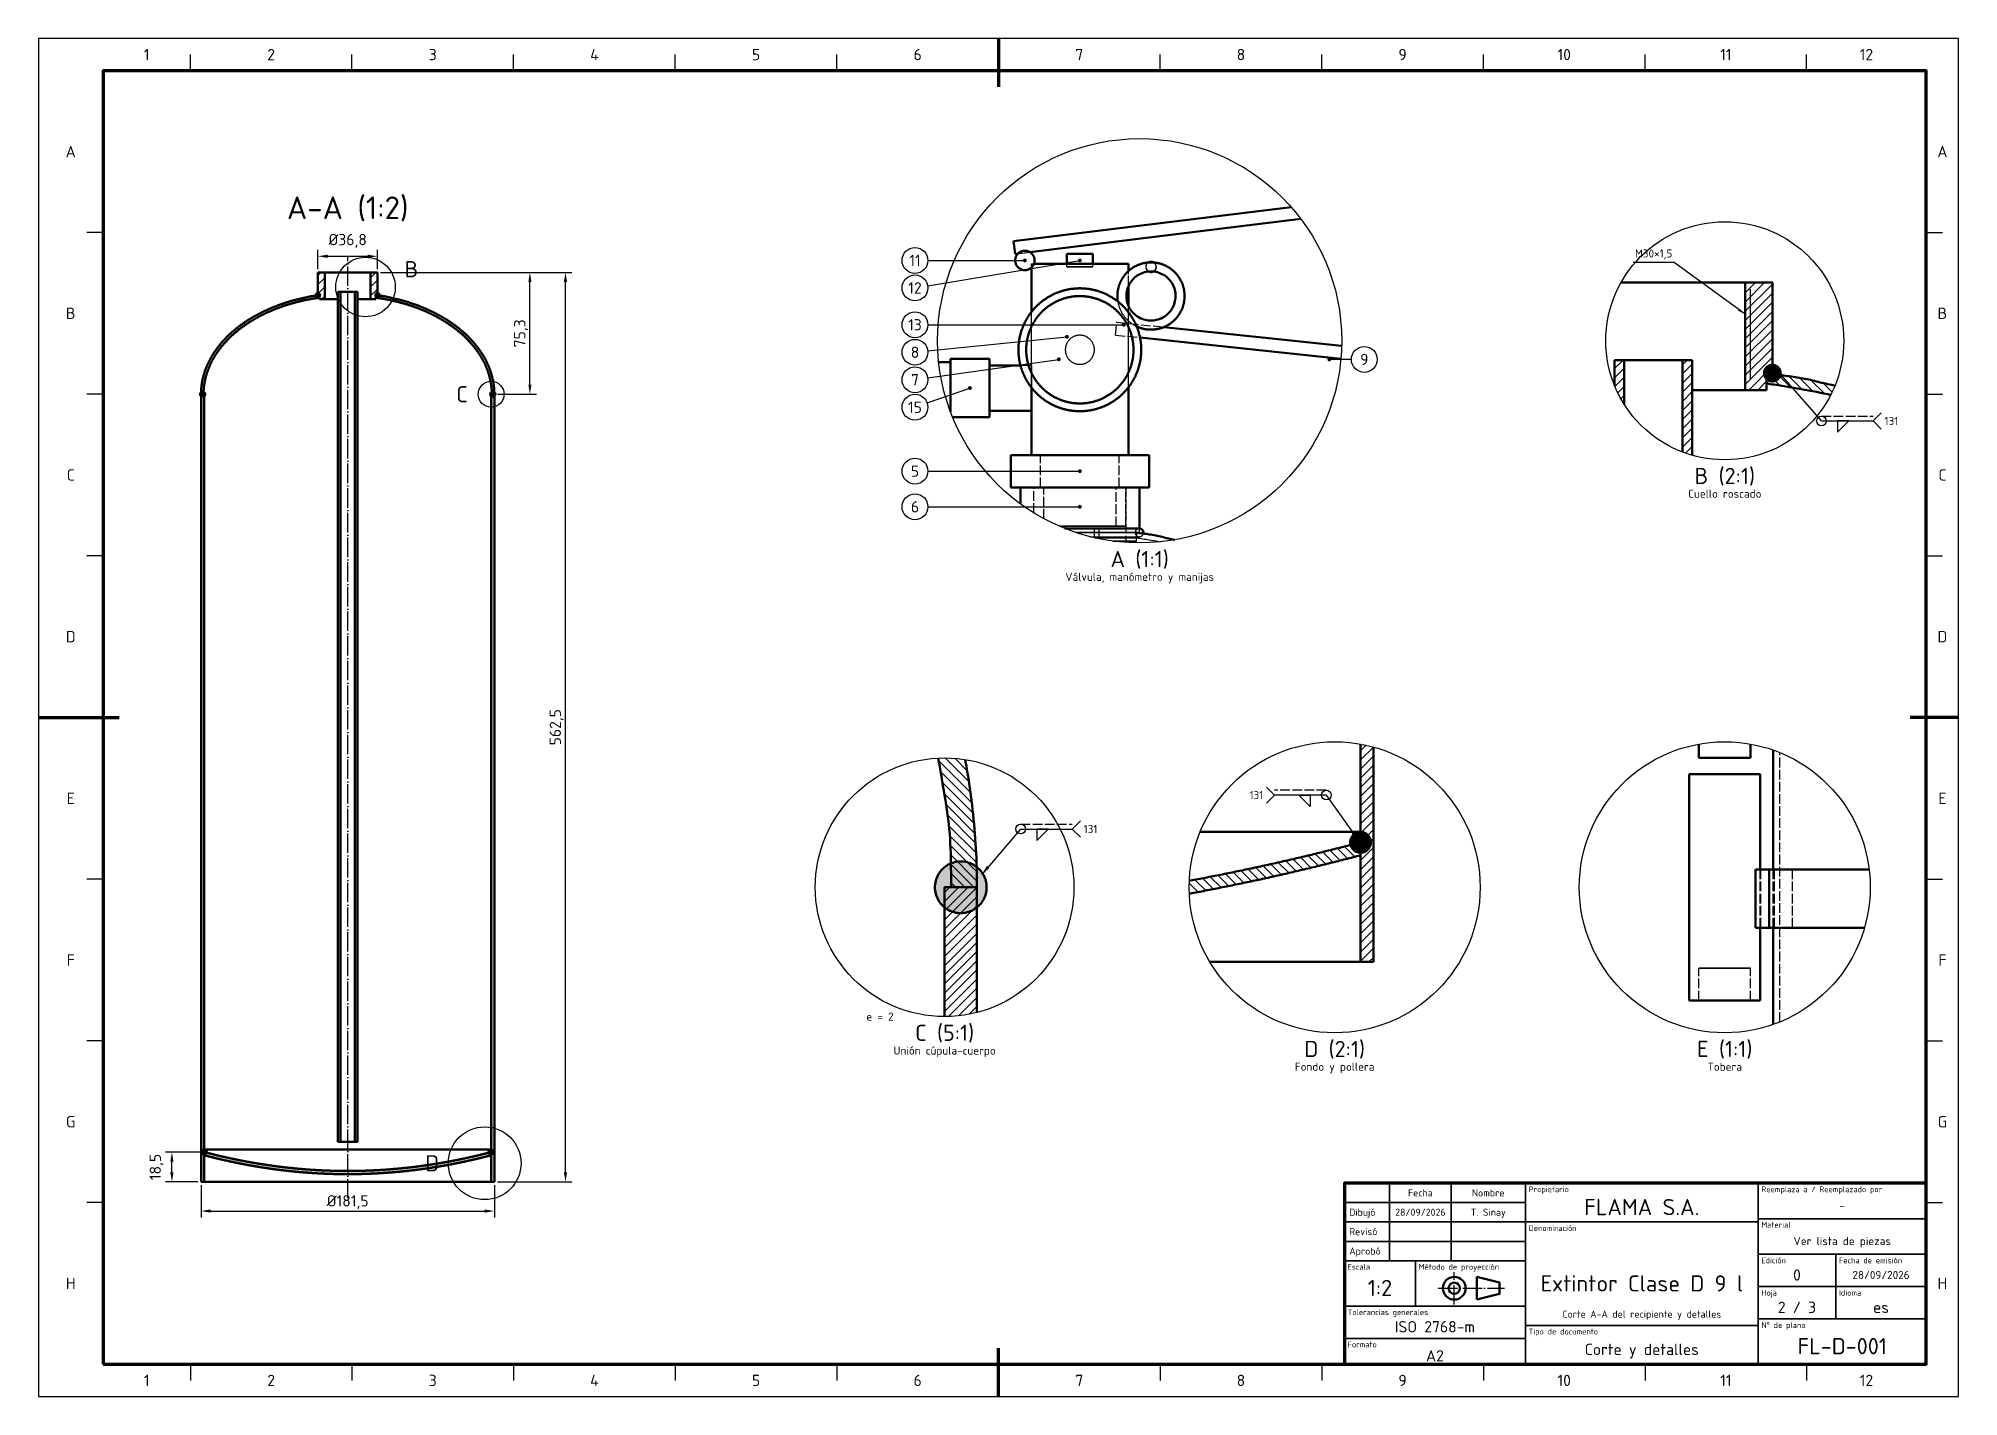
# Model space of a CAD drawing. Header units: millimetres. Extents: x 0 to 594, y 0 to 420.
import ezdxf
from ezdxf.enums import TextEntityAlignment as Align

# ---------------------------------------------------------------- set-up
doc = ezdxf.new("R2010")
doc.units = ezdxf.units.MM
doc.linetypes.add('ISO02-TRAZOS', pattern=[3.75, 3, -0.75])
doc.linetypes.add('ISO04-TRAZO-PUNTO', pattern=[7.625, 6, -0.75, 0.125, -0.75])
for name, color, linetype, lineweight in [('01-VISIBLE', 7, 'CONTINUOUS', 50), ('02-OCULTA', 4, 'ISO02-TRAZOS', 25), ('03-EJE', 1, 'ISO04-TRAZO-PUNTO', 25), ('04-COTA', 3, 'CONTINUOUS', 25), ('05-RAYADO', 8, 'CONTINUOUS', 25), ('06-TEXTO', 7, 'CONTINUOUS', 25), ('07-RECUADRO', 7, 'CONTINUOUS', 70), ('08-FINA', 5, 'CONTINUOUS', 25), ('10-ROTULO', 7, 'CONTINUOUS', 35), ('11-TEXTO-ROTULO', 7, 'CONTINUOUS', 25), ('12-SOLDADURA', 6, 'CONTINUOUS', 25)]:
    doc.layers.add(name, color=color, linetype=linetype, lineweight=lineweight)
doc.styles.add('ISO3098', font='isocpeur.ttf')
doc.dimstyles.new('FLAMA-ISO', dxfattribs={"dimtxt": 3.5, "dimasz": 3, "dimexe": 2, "dimexo": 1, "dimgap": 1, "dimtad": 1, "dimdec": 1, "dimtxsty": 'ISO3098', "dimcen": 2.5, "dimclrd": 3, "dimclre": 3, "dimclrt": 3, "dimazin": 3, "dimtfac": 1, "dimtmove": 0, "dimatfit": 3, "dimlwd": 25, "dimlwe": 25})

msp = doc.modelspace()

# ---------------------------------------------------------------- texts
at = {"layer": '06-TEXTO', "style": 'ISO3098'}
for s, height, p in [('1', 3.5, (33.5, 415)), ('2', 3.5, (72, 415)), ('3', 3.5, (122, 415)), ('4', 3.5, (172, 415)), ('5', 3.5, (222, 415)), ('6', 3.5, (272, 415)), ('7', 3.5, (322, 415)), ('8', 3.5, (372, 415)), ('9', 3.5, (422, 415)), ('10', 3.5, (472, 415)), ('11', 3.5, (522, 415)), ('12', 3.5, (565.5, 415)), ('A', 3.5, (10, 385)), ('A', 3.5, (589, 385)), ('A-A (1:2)', 7, (95.675, 367.625)), ('B', 5, (115.395, 348.645)), ('11', 3.5, (271.167, 351.343)), ('12', 3.5, (271.167, 342.843)), ('B', 3.5, (10, 335)), ('13', 3.5, (271.167, 331.443)), ('B', 3.5, (589, 335)), ('8', 3.5, (271.167, 322.943)), ('9', 3.5, (410.167, 320.739)), ('7', 3.5, (271.167, 314.443)), ('C', 5, (131.05, 309.962)), ('15', 3.5, (271.167, 305.943)), ('C', 3.5, (10, 285)), ('5', 3.5, (271.167, 286.174)), ('B (2:1)', 5, (521.667, 284.7)), ('C', 3.5, (589, 285)), ('Cuello roscado', 2.5, (521.667, 279.2)), ('6', 3.5, (271.167, 275.174)), ('A (1:1)', 5, (340.667, 259)), ('Válvula, manómetro y manijas', 2.5, (340.667, 253.5)), ('D', 3.5, (10, 235)), ('D', 3.5, (589, 235)), ('E', 3.5, (10, 185)), ('E', 3.5, (589, 185)), ('F', 3.5, (10, 135)), ('F', 3.5, (589, 135)), ('e = 2', 2.5, (260.333, 117.5)), ('C (5:1)', 5, (280.333, 112.5)), ('Unión cúpula-cuerpo', 2.5, (280.333, 107)), ('D (2:1)', 5, (401, 107.5)), ('E (1:1)', 5, (521.667, 107.5)), ('Fondo y pollera', 2.5, (401, 102)), ('Tobera', 2.5, (521.667, 102)), ('G', 3.5, (10, 85)), ('G', 3.5, (589, 85)), ('D', 5, (121.8, 72.15)), ('H', 3.5, (10, 35)), ('H', 3.5, (589, 35)), ('1', 3.5, (33.5, 5)), ('2', 3.5, (72, 5)), ('3', 3.5, (122, 5)), ('4', 3.5, (172, 5)), ('5', 3.5, (222, 5)), ('6', 3.5, (272, 5)), ('7', 3.5, (322, 5)), ('8', 3.5, (372, 5)), ('9', 3.5, (422, 5)), ('10', 3.5, (472, 5)), ('11', 3.5, (522, 5)), ('12', 3.5, (565.5, 5))]:
    msp.add_text(s, height=height, dxfattribs=at).set_placement(p, align=Align.MIDDLE_CENTER)
msp.add_text('M30×1,5', height=2.5, dxfattribs=at).set_placement((499.663, 351.5), align=Align.BOTTOM_CENTER)
at = {"layer": '11-TEXTO-ROTULO', "style": 'ISO3098'}
for s, height, p in [('Fecha', 2.2, (427.5, 63)), ('Nombre', 2.2, (448.5, 63)), ('FLAMA S.A.', 5, (496, 58.6)), ('28/09/2026', 2.2, (427.5, 57)), ('T. Sinay', 2.2, (448.5, 57)), ('-', 2.5, (558, 59.1)), ('Ver lista de piezas', 2.5, (558, 48.1)), ('1:2', 5, (415, 33.6)), ('Extintor Clase D 9 l', 5, (496, 35)), ('0', 3.5, (544, 37.6)), ('28/09/2026', 2.5, (570, 37.6)), ('Corte A-A del recipiente y detalles', 2.2, (496, 25.5)), ('2 / 3', 3.5, (544, 27.6)), ('es', 3.5, (570, 27.6)), ('ISO 2768-m', 3.5, (432, 21.6)), ('FL-D-001', 5, (558, 15.6)), ('A2', 3.5, (432, 12.6)), ('Corte y detalles', 3.5, (496, 14.6))]:
    msp.add_text(s, height=height, dxfattribs=at).set_placement(p, align=Align.MIDDLE_CENTER)
for s, p in [('Propietario', (461, 65)), ('Reemplaza a / Reemplazado por', (533, 65)), ('Material', (533, 54)), ('Denominación', (461, 53)), ('Edición', (533, 43)), ('Fecha de emisión', (557, 43)), ('Escala', (405, 41)), ('Método de proyección', (427, 41)), ('Hoja', (533, 33)), ('Idioma', (557, 33)), ('Tolerancias generales', (405, 27)), ('Tipo de documento', (461, 21)), ('N° de plano', (533, 23)), ('Formato', (405, 17))]:
    msp.add_text(s, height=1.8, dxfattribs=at).set_placement(p, align=Align.TOP_LEFT)
for s, p in [('Dibujó', (405.5, 57)), ('Revisó', (405.5, 51)), ('Aprobó', (405.5, 45))]:
    msp.add_text(s, height=2.2, dxfattribs=at).set_placement(p, align=Align.MIDDLE_LEFT)
at = {"layer": '12-SOLDADURA', "style": 'ISO3098'}
for p in [(571.087, 301.7), (323.333, 175.5)]:
    msp.add_text('131', height=2.5, dxfattribs=at).set_placement(p, align=Align.MIDDLE_LEFT)
msp.add_text('131', height=2.5, dxfattribs=at).set_placement((378.9, 186), align=Align.MIDDLE_RIGHT)

# ---------------------------------------------------------------- dimensions: what is measured, and where the dimension line sits
at = {"layer": '04-COTA'}
for base, p1, p2 in [((86.475, 352.625), (86.475, 347.625), (104.875, 347.625)), ((50.3, 57.375), (50.3, 66.375), (141.05, 66.375))]:
    msp.add_linear_dim(base=base, p1=p1, p2=p2, dimstyle='FLAMA-ISO', override={"dimlfac": 2, "dimpost": '%%c<>'}, dxfattribs=at).render()
for base, p1, p2 in [((163.05, 66.375), (141.05, 66.375), (104.875, 347.625)), ((152.05, 309.962), (141.05, 309.962), (104.875, 347.625)), ((41.3, 66.375), (50.3, 66.375), (51.3, 75.625))]:
    msp.add_linear_dim(base=base, p1=p1, p2=p2, angle=90, dimstyle='FLAMA-ISO', override={"dimlfac": 2}, dxfattribs=at).render()

# ---------------------------------------------------------------- hatches: boundary and pattern name
at = {"layer": '05-RAYADO'}
h = msp.add_hatch(dxfattribs=at)
h.set_pattern_fill('ANSI31', scale=0.62992)
h.paths.add_polyline_path([(88.581, 339.319), (86.92, 339.319), (86.92, 340.625), (86.475, 340.625), (86.475, 347.625), (88.581, 347.625)])
h = msp.add_hatch(dxfattribs=at)
h.set_pattern_fill('ANSI31', scale=0.62992)
h.paths.add_polyline_path([(104.875, 340.625), (104.43, 340.625), (104.43, 339.319), (102.769, 339.319), (102.769, 347.625), (104.875, 347.625)])
h = msp.add_hatch(color=7, dxfattribs=at)
h.dxf.hatch_style = 1
h.paths.add_polyline_path([(51.1, 309.962), (50.3, 309.962), (50.3, 310.091), (50.302, 310.221), (50.303, 310.351), (50.306, 310.481), (50.31, 310.61), (50.314, 310.74), (50.319, 310.87), (50.325, 311), (50.332, 311.129), (50.339, 311.259), (50.347, 311.388), (50.356, 311.518), (50.366, 311.647), (50.376, 311.777), (50.388, 311.906), (50.4, 312.035), (50.413, 312.164), (50.426, 312.293), (50.441, 312.422), (50.456, 312.551), (50.472, 312.68), (50.489, 312.809), (50.506, 312.937), (50.525, 313.066), (50.544, 313.194), (50.563, 313.323), (50.584, 313.451), (50.605, 313.579), (50.627, 313.707), (50.65, 313.835), (50.674, 313.962), (50.698, 314.09), (50.723, 314.217), (50.749, 314.344), (50.775, 314.471), (50.802, 314.598), (50.83, 314.725), (50.859, 314.852), (50.888, 314.978), (50.919, 315.104), (50.95, 315.23), (50.981, 315.356), (51.014, 315.482), (51.047, 315.607), (51.08, 315.733), (51.115, 315.858), (51.15, 315.983), (51.186, 316.107), (51.223, 316.232), (51.26, 316.356), (51.298, 316.48), (51.337, 316.604), (51.376, 316.728), (51.417, 316.851), (51.457, 316.975), (51.499, 317.098), (51.541, 317.22), (51.584, 317.343), (51.627, 317.465), (51.672, 317.587), (51.717, 317.709), (51.762, 317.83), (51.808, 317.952), (51.855, 318.073), (51.903, 318.194), (51.951, 318.314), (52, 318.434), (52.049, 318.554), (52.099, 318.674), (52.15, 318.794), (52.201, 318.913), (52.253, 319.032), (52.306, 319.15), (52.359, 319.269), (52.413, 319.387), (52.468, 319.505), (52.523, 319.622), (52.578, 319.739), (52.635, 319.856), (52.692, 319.973), (52.749, 320.089), (52.807, 320.206), (52.866, 320.321), (52.925, 320.437), (52.985, 320.552), (53.045, 320.667), (53.107, 320.781), (53.168, 320.896), (53.23, 321.01), (53.293, 321.123), (53.356, 321.237), (53.42, 321.35), (53.485, 321.462), (53.549, 321.575), (53.615, 321.687), (53.681, 321.798), (53.748, 321.91), (53.815, 322.021), (53.882, 322.132), (53.951, 322.242), (54.019, 322.352), (54.088, 322.462), (54.158, 322.572), (54.228, 322.681), (54.299, 322.79), (54.371, 322.898), (54.442, 323.006), (54.515, 323.114), (54.587, 323.221), (54.661, 323.329), (54.734, 323.435), (54.809, 323.542), (54.883, 323.648), (54.958, 323.754), (55.034, 323.859), (55.11, 323.964), (55.187, 324.069), (55.264, 324.174), (55.342, 324.278), (55.42, 324.381), (55.498, 324.485), (55.577, 324.588), (55.656, 324.691), (55.736, 324.793), (55.816, 324.895), (55.897, 324.997), (55.978, 325.098), (56.06, 325.199), (56.142, 325.3), (56.224, 325.4), (56.307, 325.5), (56.39, 325.6), (56.474, 325.699), (56.558, 325.798), (56.642, 325.896), (56.727, 325.994), (56.812, 326.092), (56.898, 326.19), (56.984, 326.287), (57.071, 326.384), (57.157, 326.48), (57.245, 326.576), (57.332, 326.672), (57.42, 326.767), (57.509, 326.863), (57.597, 326.957), (57.687, 327.052), (57.776, 327.146), (57.866, 327.239), (57.956, 327.333), (58.047, 327.426), (58.138, 327.518), (58.229, 327.61), (58.321, 327.702), (58.413, 327.794), (58.505, 327.885), (58.598, 327.976), (58.691, 328.066), (58.784, 328.156), (58.878, 328.246), (58.972, 328.336), (59.066, 328.425), (59.161, 328.514), (59.256, 328.602), (59.352, 328.69), (59.447, 328.778), (59.543, 328.865), (59.64, 328.952), (59.736, 329.039), (59.833, 329.125), (59.93, 329.211), (60.028, 329.297), (60.126, 329.382), (60.224, 329.467), (60.322, 329.551), (60.421, 329.636), (60.52, 329.72), (60.62, 329.803), (60.719, 329.886), (60.819, 329.969), (60.919, 330.052), (61.02, 330.134), (61.121, 330.216), (61.222, 330.297), (61.323, 330.378), (61.425, 330.459), (61.526, 330.539), (61.629, 330.62), (61.731, 330.699), (61.834, 330.779), (61.937, 330.858), (62.04, 330.937), (62.143, 331.015), (62.247, 331.093), (62.351, 331.171), (62.455, 331.248), (62.559, 331.325), (62.664, 331.402), (62.769, 331.478), (62.874, 331.554), (62.98, 331.63), (63.085, 331.706), (63.191, 331.781), (63.297, 331.855), (63.404, 331.93), (63.51, 332.004), (63.617, 332.077), (63.724, 332.151), (63.832, 332.224), (63.939, 332.297), (64.047, 332.369), (64.155, 332.441), (64.263, 332.513), (64.371, 332.584), (64.48, 332.655), (64.589, 332.726), (64.698, 332.796), (64.807, 332.866), (64.917, 332.936), (65.026, 333.006), (65.136, 333.075), (65.246, 333.143), (65.357, 333.212), (65.467, 333.28), (65.578, 333.348), (65.689, 333.415), (65.8, 333.482), (65.911, 333.549), (66.023, 333.616), (66.134, 333.682), (66.246, 333.748), (66.358, 333.813), (66.47, 333.878), (66.583, 333.943), (66.695, 334.008), (66.808, 334.072), (66.921, 334.136), (67.034, 334.199), (67.148, 334.263), (67.261, 334.326), (67.375, 334.388), (67.489, 334.451), (67.603, 334.513), (67.717, 334.574), (67.831, 334.636), (67.946, 334.697), (68.061, 334.758), (68.175, 334.818), (68.29, 334.878), (68.406, 334.938), (68.521, 334.998), (68.636, 335.057), (68.752, 335.116), (68.868, 335.175), (68.984, 335.233), (69.1, 335.291), (69.216, 335.349), (69.332, 335.406), (69.449, 335.463), (69.566, 335.52), (69.683, 335.577), (69.8, 335.633), (69.917, 335.689), (70.034, 335.745), (70.151, 335.8), (70.269, 335.855), (70.387, 335.91), (70.504, 335.964), (70.622, 336.018), (70.741, 336.072), (70.859, 336.125), (70.977, 336.178), (71.096, 336.231), (71.215, 336.284), (71.333, 336.336), (71.452, 336.388), (71.572, 336.439), (71.691, 336.491), (71.81, 336.541), (71.93, 336.592), (72.05, 336.642), (72.169, 336.692), (72.289, 336.742), (72.409, 336.791), (72.53, 336.84), (72.65, 336.889), (72.77, 336.937), (72.891, 336.985), (73.012, 337.033), (73.132, 337.08), (73.253, 337.127), (73.374, 337.174), (73.496, 337.221), (73.617, 337.267), (73.738, 337.313), (73.86, 337.359), (73.981, 337.404), (74.103, 337.45), (74.225, 337.495), (74.346, 337.539), (74.468, 337.584), (74.59, 337.628), (74.712, 337.672), (74.835, 337.716), (74.957, 337.76), (75.079, 337.803), (75.202, 337.846), (75.324, 337.889), (75.447, 337.932), (75.569, 337.975), (75.692, 338.017), (75.815, 338.059), (75.938, 338.101), (76.061, 338.143), (76.184, 338.184), (76.307, 338.225), (76.43, 338.266), (76.553, 338.307), (76.677, 338.347), (76.8, 338.387), (76.924, 338.427), (77.047, 338.466), (77.171, 338.505), (77.295, 338.544), (77.419, 338.582), (77.543, 338.62), (77.668, 338.657), (77.792, 338.694), (77.916, 338.731), (78.041, 338.767), (78.166, 338.803), (78.291, 338.838), (78.416, 338.873), (78.541, 338.908), (78.666, 338.942), (78.792, 338.975), (78.917, 339.009), (79.043, 339.041), (79.168, 339.074), (79.294, 339.106), (79.42, 339.138), (79.546, 339.169), (79.672, 339.2), (79.798, 339.23), (79.924, 339.261), (80.051, 339.291), (80.177, 339.321), (80.303, 339.35), (80.43, 339.38), (80.556, 339.409), (80.683, 339.438), (80.809, 339.467), (80.936, 339.496), (81.062, 339.524), (81.189, 339.553), (81.316, 339.581), (81.442, 339.609), (81.569, 339.638), (81.696, 339.666), (81.822, 339.694), (81.949, 339.722), (82.076, 339.75), (82.203, 339.779), (82.329, 339.807), (82.456, 339.836), (82.582, 339.864), (82.709, 339.893), (82.835, 339.922), (82.962, 339.952), (83.088, 339.983), (83.214, 340.015), (83.339, 340.049), (83.464, 340.083), (83.59, 340.116), (83.716, 340.145), (83.843, 340.171), (83.971, 340.195), (84.099, 340.218), (84.227, 340.239), (84.355, 340.26), (84.483, 340.28), (84.611, 340.3), (84.74, 340.319), (84.868, 340.338), (84.997, 340.357), (85.125, 340.376), (85.253, 340.394), (85.382, 340.412), (85.511, 340.43), (85.639, 340.448), (85.768, 340.466), (85.896, 340.484), (86.025, 340.502), (86.153, 340.52), (86.282, 340.537), (86.411, 340.555), (86.539, 340.573), (86.668, 340.59), (86.796, 340.608), (86.925, 340.625), (86.925, 339.819), (86.8, 339.802), (86.674, 339.784), (86.549, 339.766), (86.423, 339.748), (86.298, 339.73), (86.173, 339.712), (86.047, 339.693), (85.922, 339.674), (85.797, 339.654), (85.672, 339.635), (85.547, 339.615), (85.421, 339.595), (85.296, 339.575), (85.171, 339.554), (85.046, 339.533), (84.922, 339.512), (84.797, 339.491), (84.672, 339.469), (84.547, 339.447), (84.422, 339.425), (84.298, 339.403), (84.173, 339.38), (84.048, 339.357), (83.924, 339.334), (83.799, 339.311), (83.675, 339.287), (83.55, 339.263), (83.426, 339.239), (83.302, 339.215), (83.178, 339.19), (83.053, 339.165), (82.929, 339.14), (82.805, 339.115), (82.681, 339.089), (82.557, 339.063), (82.433, 339.037), (82.309, 339.01), (82.185, 338.984), (82.062, 338.957), (81.938, 338.929), (81.814, 338.902), (81.691, 338.874), (81.567, 338.846), (81.444, 338.818), (81.32, 338.789), (81.197, 338.761), (81.074, 338.732), (80.95, 338.702), (80.827, 338.673), (80.704, 338.643), (80.581, 338.613), (80.458, 338.582), (80.335, 338.552), (80.212, 338.521), (80.089, 338.49), (79.967, 338.458), (79.844, 338.426), (79.721, 338.394), (79.599, 338.362), (79.476, 338.33), (79.354, 338.297), (79.232, 338.264), (79.11, 338.231), (78.987, 338.197), (78.865, 338.163), (78.743, 338.129), (78.621, 338.095), (78.499, 338.06), (78.378, 338.025), (78.256, 337.99), (78.134, 337.955), (78.013, 337.919), (77.891, 337.883), (77.77, 337.847), (77.649, 337.811), (77.527, 337.774), (77.406, 337.737), (77.285, 337.699), (77.164, 337.662), (77.043, 337.624), (76.923, 337.586), (76.802, 337.547), (76.681, 337.509), (76.561, 337.47), (76.44, 337.431), (76.32, 337.391), (76.2, 337.351), (76.079, 337.311), (75.959, 337.271), (75.839, 337.23), (75.719, 337.19), (75.599, 337.148), (75.48, 337.107), (75.36, 337.065), (75.241, 337.023), (75.121, 336.981), (75.002, 336.939), (74.883, 336.896), (74.763, 336.853), (74.644, 336.809), (74.526, 336.766), (74.407, 336.722), (74.288, 336.678), (74.169, 336.633), (74.051, 336.588), (73.932, 336.543), (73.814, 336.498), (73.696, 336.453), (73.578, 336.407), (73.46, 336.361), (73.342, 336.314), (73.224, 336.267), (73.107, 336.22), (72.989, 336.173), (72.872, 336.125), (72.754, 336.078), (72.637, 336.029), (72.52, 335.981), (72.403, 335.932), (72.286, 335.883), (72.17, 335.834), (72.053, 335.784), (71.937, 335.734), (71.82, 335.684), (71.704, 335.634), (71.588, 335.583), (71.472, 335.532), (71.356, 335.481), (71.241, 335.429), (71.125, 335.377), (71.01, 335.325), (70.894, 335.272), (70.779, 335.22), (70.664, 335.167), (70.549, 335.113), (70.435, 335.06), (70.32, 335.006), (70.206, 334.951), (70.091, 334.897), (69.977, 334.842), (69.863, 334.787), (69.749, 334.731), (69.635, 334.676), (69.522, 334.62), (69.408, 334.563), (69.295, 334.507), (69.182, 334.45), (69.069, 334.392), (68.956, 334.335), (68.843, 334.277), (68.731, 334.219), (68.618, 334.16), (68.506, 334.102), (68.394, 334.043), (68.282, 333.983), (68.17, 333.924), (68.059, 333.864), (67.947, 333.803), (67.836, 333.743), (67.725, 333.682), (67.614, 333.621), (67.503, 333.559), (67.393, 333.497), (67.282, 333.435), (67.172, 333.373), (67.062, 333.31), (66.952, 333.247), (66.842, 333.184), (66.733, 333.12), (66.624, 333.056), (66.514, 332.992), (66.405, 332.927), (66.297, 332.862), (66.188, 332.797), (66.08, 332.731), (65.971, 332.666), (65.863, 332.599), (65.756, 332.533), (65.648, 332.466), (65.54, 332.399), (65.433, 332.332), (65.326, 332.264), (65.219, 332.196), (65.113, 332.127), (65.006, 332.059), (64.9, 331.99), (64.794, 331.92), (64.688, 331.851), (64.583, 331.781), (64.477, 331.71), (64.372, 331.64), (64.267, 331.569), (64.162, 331.497), (64.058, 331.426), (63.954, 331.354), (63.85, 331.282), (63.746, 331.209), (63.642, 331.136), (63.539, 331.063), (63.436, 330.989), (63.333, 330.916), (63.23, 330.841), (63.128, 330.767), (63.025, 330.692), (62.923, 330.617), (62.822, 330.541), (62.72, 330.465), (62.619, 330.389), (62.518, 330.313), (62.417, 330.236), (62.317, 330.159), (62.217, 330.081), (62.117, 330.003), (62.017, 329.925), (61.918, 329.847), (61.818, 329.768), (61.719, 329.689), (61.621, 329.609), (61.522, 329.529), (61.424, 329.449), (61.327, 329.369), (61.229, 329.288), (61.132, 329.207), (61.035, 329.125), (60.938, 329.043), (60.842, 328.961), (60.746, 328.879), (60.65, 328.796), (60.554, 328.713), (60.459, 328.629), (60.364, 328.545), (60.269, 328.461), (60.175, 328.376), (60.081, 328.292), (59.987, 328.206), (59.894, 328.121), (59.801, 328.035), (59.708, 327.949), (59.616, 327.862), (59.523, 327.775), (59.432, 327.688), (59.34, 327.6), (59.249, 327.512), (59.158, 327.424), (59.068, 327.335), (58.978, 327.246), (58.888, 327.157), (58.798, 327.067), (58.709, 326.977), (58.62, 326.887), (58.532, 326.796), (58.444, 326.705), (58.356, 326.614), (58.269, 326.522), (58.182, 326.43), (58.095, 326.338), (58.009, 326.245), (57.923, 326.152), (57.837, 326.058), (57.752, 325.964), (57.667, 325.87), (57.583, 325.776), (57.499, 325.681), (57.415, 325.586), (57.332, 325.49), (57.249, 325.395), (57.167, 325.298), (57.085, 325.202), (57.003, 325.105), (56.922, 325.008), (56.841, 324.91), (56.761, 324.812), (56.681, 324.714), (56.601, 324.615), (56.522, 324.516), (56.443, 324.417), (56.365, 324.318), (56.287, 324.218), (56.21, 324.117), (56.133, 324.017), (56.056, 323.916), (55.98, 323.814), (55.905, 323.713), (55.83, 323.611), (55.755, 323.509), (55.681, 323.406), (55.607, 323.303), (55.533, 323.2), (55.46, 323.096), (55.388, 322.992), (55.316, 322.888), (55.245, 322.783), (55.173, 322.678), (55.103, 322.573), (55.033, 322.468), (54.963, 322.362), (54.894, 322.256), (54.826, 322.149), (54.758, 322.042), (54.69, 321.935), (54.623, 321.828), (54.556, 321.72), (54.491, 321.612), (54.425, 321.503), (54.36, 321.394), (54.296, 321.285), (54.232, 321.176), (54.169, 321.066), (54.106, 320.956), (54.044, 320.846), (53.982, 320.735), (53.921, 320.624), (53.861, 320.513), (53.801, 320.401), (53.742, 320.289), (53.683, 320.177), (53.625, 320.064), (53.568, 319.951), (53.511, 319.838), (53.455, 319.724), (53.399, 319.611), (53.344, 319.497), (53.289, 319.382), (53.235, 319.268), (53.182, 319.153), (53.129, 319.038), (53.077, 318.922), (53.025, 318.807), (52.974, 318.691), (52.923, 318.574), (52.873, 318.458), (52.824, 318.341), (52.775, 318.225), (52.727, 318.108), (52.679, 317.99), (52.632, 317.873), (52.585, 317.755), (52.539, 317.637), (52.493, 317.519), (52.448, 317.4), (52.404, 317.282), (52.36, 317.163), (52.317, 317.043), (52.275, 316.924), (52.234, 316.804), (52.193, 316.684), (52.153, 316.564), (52.114, 316.444), (52.076, 316.323), (52.038, 316.202), (52.002, 316.081), (51.966, 315.959), (51.931, 315.837), (51.897, 315.715), (51.864, 315.593), (51.832, 315.47), (51.8, 315.348), (51.77, 315.225), (51.741, 315.102), (51.712, 314.978), (51.684, 314.855), (51.657, 314.731), (51.63, 314.607), (51.604, 314.483), (51.579, 314.359), (51.554, 314.235), (51.53, 314.11), (51.506, 313.986), (51.483, 313.861), (51.46, 313.737), (51.438, 313.612), (51.416, 313.487), (51.394, 313.362), (51.373, 313.237), (51.352, 313.113), (51.331, 312.988), (51.311, 312.863), (51.291, 312.738), (51.271, 312.612), (51.251, 312.487), (51.231, 312.362), (51.212, 312.237), (51.195, 312.111), (51.179, 311.986), (51.165, 311.86), (51.153, 311.734), (51.142, 311.607), (51.134, 311.481), (51.126, 311.355), (51.12, 311.228), (51.116, 311.102), (51.112, 310.975), (51.108, 310.848), (51.106, 310.722), (51.104, 310.595), (51.102, 310.468), (51.101, 310.342), (51.101, 310.215), (51.1, 310.088)])
h = msp.add_hatch(color=7, dxfattribs=at)
h.dxf.hatch_style = 1
h.paths.add_polyline_path([(85.835, 340.625), (85.843, 340.725), (85.866, 340.823), (85.905, 340.916), (85.957, 341.001), (86.022, 341.078), (86.099, 341.143), (86.184, 341.195), (86.277, 341.234), (86.375, 341.257), (86.475, 341.265), (86.575, 341.257), (86.673, 341.234), (86.766, 341.195), (86.851, 341.143), (86.928, 341.078), (86.993, 341.001), (87.045, 340.916), (87.084, 340.823), (87.107, 340.725), (87.115, 340.625), (87.107, 340.525), (87.084, 340.427), (87.045, 340.334), (86.993, 340.249), (86.928, 340.172), (86.851, 340.107), (86.766, 340.055), (86.673, 340.016), (86.575, 339.993), (86.475, 339.985), (86.375, 339.993), (86.277, 340.016), (86.184, 340.055), (86.099, 340.107), (86.022, 340.172), (85.957, 340.249), (85.905, 340.334), (85.866, 340.427), (85.843, 340.525)])
h = msp.add_hatch(color=7, dxfattribs=at)
h.dxf.hatch_style = 1
h.paths.add_polyline_path([(93.425, 78.775), (92.675, 78.775), (92.675, 341.625), (93.425, 341.625)])
h = msp.add_hatch(color=7, dxfattribs=at)
h.dxf.hatch_style = 1
h.paths.add_polyline_path([(97.925, 341.625), (98.675, 341.625), (98.675, 78.775), (97.925, 78.775)])
h = msp.add_hatch(color=7, dxfattribs=at)
h.dxf.hatch_style = 1
h.paths.add_polyline_path([(105.515, 340.625), (105.507, 340.525), (105.484, 340.427), (105.445, 340.334), (105.393, 340.249), (105.328, 340.172), (105.251, 340.107), (105.166, 340.055), (105.073, 340.016), (104.975, 339.993), (104.875, 339.985), (104.775, 339.993), (104.677, 340.016), (104.584, 340.055), (104.499, 340.107), (104.422, 340.172), (104.357, 340.249), (104.305, 340.334), (104.266, 340.427), (104.243, 340.525), (104.235, 340.625), (104.243, 340.725), (104.266, 340.823), (104.305, 340.916), (104.357, 341.001), (104.422, 341.078), (104.499, 341.143), (104.584, 341.195), (104.677, 341.234), (104.775, 341.257), (104.875, 341.265), (104.975, 341.257), (105.073, 341.234), (105.166, 341.195), (105.251, 341.143), (105.328, 341.078), (105.393, 341.001), (105.445, 340.916), (105.484, 340.823), (105.507, 340.725)])
h = msp.add_hatch(color=7, dxfattribs=at)
h.dxf.hatch_style = 1
h.paths.add_polyline_path([(104.425, 340.625), (104.554, 340.608), (104.682, 340.59), (104.811, 340.573), (104.939, 340.555), (105.068, 340.537), (105.197, 340.52), (105.325, 340.502), (105.454, 340.484), (105.582, 340.466), (105.711, 340.448), (105.839, 340.43), (105.968, 340.412), (106.097, 340.394), (106.225, 340.376), (106.353, 340.357), (106.482, 340.338), (106.61, 340.319), (106.739, 340.3), (106.867, 340.28), (106.995, 340.26), (107.123, 340.239), (107.251, 340.218), (107.379, 340.195), (107.507, 340.171), (107.634, 340.145), (107.76, 340.116), (107.886, 340.083), (108.011, 340.049), (108.136, 340.015), (108.262, 339.983), (108.388, 339.952), (108.515, 339.922), (108.641, 339.893), (108.768, 339.864), (108.894, 339.836), (109.021, 339.807), (109.147, 339.779), (109.274, 339.75), (109.401, 339.722), (109.528, 339.694), (109.654, 339.666), (109.781, 339.638), (109.908, 339.609), (110.034, 339.581), (110.161, 339.553), (110.288, 339.524), (110.414, 339.496), (110.541, 339.467), (110.667, 339.438), (110.794, 339.409), (110.92, 339.38), (111.047, 339.35), (111.173, 339.321), (111.299, 339.291), (111.426, 339.261), (111.552, 339.23), (111.678, 339.2), (111.804, 339.169), (111.93, 339.138), (112.056, 339.106), (112.182, 339.074), (112.307, 339.041), (112.433, 339.009), (112.558, 338.975), (112.684, 338.942), (112.809, 338.908), (112.934, 338.873), (113.059, 338.838), (113.184, 338.803), (113.309, 338.767), (113.434, 338.731), (113.558, 338.694), (113.682, 338.657), (113.807, 338.62), (113.931, 338.582), (114.055, 338.544), (114.179, 338.505), (114.303, 338.466), (114.426, 338.427), (114.55, 338.387), (114.673, 338.347), (114.797, 338.307), (114.92, 338.266), (115.043, 338.225), (115.166, 338.184), (115.289, 338.143), (115.412, 338.101), (115.535, 338.059), (115.658, 338.017), (115.781, 337.975), (115.903, 337.932), (116.026, 337.889), (116.148, 337.846), (116.271, 337.803), (116.393, 337.76), (116.515, 337.716), (116.638, 337.672), (116.76, 337.628), (116.882, 337.584), (117.004, 337.539), (117.125, 337.495), (117.247, 337.45), (117.369, 337.404), (117.49, 337.359), (117.612, 337.313), (117.733, 337.267), (117.854, 337.221), (117.976, 337.174), (118.097, 337.127), (118.218, 337.08), (118.338, 337.033), (118.459, 336.985), (118.58, 336.937), (118.7, 336.889), (118.82, 336.84), (118.941, 336.791), (119.061, 336.742), (119.181, 336.692), (119.3, 336.642), (119.42, 336.592), (119.54, 336.541), (119.659, 336.491), (119.778, 336.439), (119.898, 336.388), (120.017, 336.336), (120.135, 336.284), (120.254, 336.231), (120.373, 336.178), (120.491, 336.125), (120.609, 336.072), (120.728, 336.018), (120.846, 335.964), (120.963, 335.91), (121.081, 335.855), (121.199, 335.8), (121.316, 335.745), (121.433, 335.689), (121.55, 335.633), (121.667, 335.577), (121.784, 335.52), (121.901, 335.463), (122.018, 335.406), (122.134, 335.349), (122.25, 335.291), (122.366, 335.233), (122.482, 335.175), (122.598, 335.116), (122.714, 335.057), (122.829, 334.998), (122.944, 334.938), (123.06, 334.878), (123.175, 334.818), (123.289, 334.758), (123.404, 334.697), (123.519, 334.636), (123.633, 334.574), (123.747, 334.513), (123.861, 334.451), (123.975, 334.388), (124.089, 334.326), (124.202, 334.263), (124.316, 334.199), (124.429, 334.136), (124.542, 334.072), (124.655, 334.008), (124.767, 333.943), (124.88, 333.878), (124.992, 333.813), (125.104, 333.748), (125.216, 333.682), (125.327, 333.616), (125.439, 333.549), (125.55, 333.482), (125.661, 333.415), (125.772, 333.348), (125.883, 333.28), (125.993, 333.212), (126.104, 333.143), (126.214, 333.075), (126.324, 333.006), (126.433, 332.936), (126.543, 332.866), (126.652, 332.796), (126.761, 332.726), (126.87, 332.655), (126.979, 332.584), (127.087, 332.513), (127.195, 332.441), (127.303, 332.369), (127.411, 332.297), (127.518, 332.224), (127.626, 332.151), (127.733, 332.077), (127.84, 332.004), (127.946, 331.93), (128.053, 331.855), (128.159, 331.781), (128.265, 331.706), (128.37, 331.63), (128.476, 331.554), (128.581, 331.478), (128.686, 331.402), (128.791, 331.325), (128.895, 331.248), (128.999, 331.171), (129.103, 331.093), (129.207, 331.015), (129.31, 330.937), (129.413, 330.858), (129.516, 330.779), (129.619, 330.699), (129.721, 330.62), (129.824, 330.539), (129.925, 330.459), (130.027, 330.378), (130.128, 330.297), (130.229, 330.216), (130.33, 330.134), (130.431, 330.052), (130.531, 329.969), (130.631, 329.886), (130.73, 329.803), (130.83, 329.72), (130.929, 329.636), (131.028, 329.551), (131.126, 329.467), (131.224, 329.382), (131.322, 329.297), (131.42, 329.211), (131.517, 329.125), (131.614, 329.039), (131.71, 328.952), (131.807, 328.865), (131.903, 328.778), (131.998, 328.69), (132.094, 328.602), (132.189, 328.514), (132.284, 328.425), (132.378, 328.336), (132.472, 328.246), (132.566, 328.156), (132.659, 328.066), (132.752, 327.976), (132.845, 327.885), (132.937, 327.794), (133.029, 327.702), (133.121, 327.61), (133.212, 327.518), (133.303, 327.426), (133.394, 327.333), (133.484, 327.239), (133.574, 327.146), (133.663, 327.052), (133.753, 326.957), (133.841, 326.863), (133.93, 326.767), (134.018, 326.672), (134.105, 326.576), (134.193, 326.48), (134.279, 326.384), (134.366, 326.287), (134.452, 326.19), (134.538, 326.092), (134.623, 325.994), (134.708, 325.896), (134.792, 325.798), (134.876, 325.699), (134.96, 325.6), (135.043, 325.5), (135.126, 325.4), (135.208, 325.3), (135.29, 325.199), (135.372, 325.098), (135.453, 324.997), (135.534, 324.895), (135.614, 324.793), (135.694, 324.691), (135.773, 324.588), (135.852, 324.485), (135.93, 324.381), (136.008, 324.278), (136.086, 324.174), (136.163, 324.069), (136.24, 323.964), (136.316, 323.859), (136.392, 323.754), (136.467, 323.648), (136.541, 323.542), (136.616, 323.435), (136.689, 323.329), (136.763, 323.221), (136.835, 323.114), (136.908, 323.006), (136.979, 322.898), (137.051, 322.79), (137.122, 322.681), (137.192, 322.572), (137.262, 322.462), (137.331, 322.352), (137.399, 322.242), (137.468, 322.132), (137.535, 322.021), (137.602, 321.91), (137.669, 321.798), (137.735, 321.687), (137.801, 321.575), (137.865, 321.462), (137.93, 321.35), (137.994, 321.237), (138.057, 321.123), (138.12, 321.01), (138.182, 320.896), (138.243, 320.781), (138.305, 320.667), (138.365, 320.552), (138.425, 320.437), (138.484, 320.321), (138.543, 320.206), (138.601, 320.089), (138.658, 319.973), (138.715, 319.856), (138.772, 319.739), (138.827, 319.622), (138.882, 319.505), (138.937, 319.387), (138.991, 319.269), (139.044, 319.15), (139.097, 319.032), (139.149, 318.913), (139.2, 318.794), (139.251, 318.674), (139.301, 318.554), (139.35, 318.434), (139.399, 318.314), (139.447, 318.194), (139.495, 318.073), (139.542, 317.952), (139.588, 317.83), (139.633, 317.709), (139.678, 317.587), (139.723, 317.465), (139.766, 317.343), (139.809, 317.22), (139.851, 317.098), (139.893, 316.975), (139.933, 316.851), (139.974, 316.728), (140.013, 316.604), (140.052, 316.48), (140.09, 316.356), (140.127, 316.232), (140.164, 316.107), (140.2, 315.983), (140.235, 315.858), (140.27, 315.733), (140.303, 315.607), (140.336, 315.482), (140.369, 315.356), (140.4, 315.23), (140.431, 315.104), (140.462, 314.978), (140.491, 314.852), (140.52, 314.725), (140.548, 314.598), (140.575, 314.471), (140.601, 314.344), (140.627, 314.217), (140.652, 314.09), (140.676, 313.962), (140.7, 313.835), (140.723, 313.707), (140.745, 313.579), (140.766, 313.451), (140.787, 313.323), (140.806, 313.194), (140.825, 313.066), (140.844, 312.937), (140.861, 312.809), (140.878, 312.68), (140.894, 312.551), (140.909, 312.422), (140.924, 312.293), (140.937, 312.164), (140.95, 312.035), (140.962, 311.906), (140.974, 311.777), (140.984, 311.647), (140.994, 311.518), (141.003, 311.388), (141.011, 311.259), (141.018, 311.129), (141.025, 311), (141.031, 310.87), (141.036, 310.74), (141.04, 310.61), (141.044, 310.481), (141.047, 310.351), (141.048, 310.221), (141.05, 310.091), (141.05, 309.962), (140.25, 309.962), (140.25, 310.088), (140.249, 310.215), (140.249, 310.342), (140.248, 310.468), (140.246, 310.595), (140.244, 310.722), (140.242, 310.848), (140.238, 310.975), (140.234, 311.102), (140.23, 311.228), (140.224, 311.355), (140.216, 311.481), (140.208, 311.607), (140.197, 311.734), (140.185, 311.86), (140.171, 311.986), (140.155, 312.111), (140.138, 312.237), (140.119, 312.362), (140.099, 312.487), (140.079, 312.612), (140.059, 312.738), (140.039, 312.863), (140.019, 312.988), (139.998, 313.113), (139.977, 313.237), (139.956, 313.362), (139.934, 313.487), (139.912, 313.612), (139.89, 313.737), (139.867, 313.861), (139.844, 313.986), (139.82, 314.11), (139.796, 314.235), (139.771, 314.359), (139.746, 314.483), (139.72, 314.607), (139.693, 314.731), (139.666, 314.855), (139.638, 314.978), (139.609, 315.102), (139.58, 315.225), (139.55, 315.348), (139.518, 315.47), (139.486, 315.593), (139.453, 315.715), (139.419, 315.837), (139.384, 315.959), (139.348, 316.081), (139.312, 316.202), (139.274, 316.323), (139.236, 316.444), (139.197, 316.564), (139.157, 316.684), (139.116, 316.804), (139.075, 316.924), (139.033, 317.043), (138.99, 317.163), (138.946, 317.282), (138.902, 317.4), (138.857, 317.519), (138.811, 317.637), (138.765, 317.755), (138.718, 317.873), (138.671, 317.99), (138.623, 318.108), (138.575, 318.225), (138.526, 318.341), (138.477, 318.458), (138.427, 318.574), (138.376, 318.691), (138.325, 318.807), (138.273, 318.922), (138.221, 319.038), (138.168, 319.153), (138.115, 319.268), (138.061, 319.382), (138.006, 319.497), (137.951, 319.611), (137.895, 319.724), (137.839, 319.838), (137.782, 319.951), (137.725, 320.064), (137.667, 320.177), (137.608, 320.289), (137.549, 320.401), (137.489, 320.513), (137.429, 320.624), (137.368, 320.735), (137.306, 320.846), (137.244, 320.956), (137.181, 321.066), (137.118, 321.176), (137.054, 321.285), (136.99, 321.394), (136.925, 321.503), (136.859, 321.612), (136.794, 321.72), (136.727, 321.828), (136.66, 321.935), (136.592, 322.042), (136.524, 322.149), (136.456, 322.256), (136.387, 322.362), (136.317, 322.468), (136.247, 322.573), (136.177, 322.678), (136.105, 322.783), (136.034, 322.888), (135.962, 322.992), (135.89, 323.096), (135.817, 323.2), (135.743, 323.303), (135.669, 323.406), (135.595, 323.509), (135.52, 323.611), (135.445, 323.713), (135.37, 323.814), (135.294, 323.916), (135.217, 324.017), (135.14, 324.117), (135.063, 324.218), (134.985, 324.318), (134.907, 324.417), (134.828, 324.516), (134.749, 324.615), (134.669, 324.714), (134.589, 324.812), (134.509, 324.91), (134.428, 325.008), (134.347, 325.105), (134.265, 325.202), (134.183, 325.298), (134.101, 325.395), (134.018, 325.49), (133.935, 325.586), (133.851, 325.681), (133.767, 325.776), (133.683, 325.87), (133.598, 325.964), (133.513, 326.058), (133.427, 326.152), (133.341, 326.245), (133.255, 326.338), (133.168, 326.43), (133.081, 326.522), (132.994, 326.614), (132.906, 326.705), (132.818, 326.796), (132.73, 326.887), (132.641, 326.977), (132.552, 327.067), (132.462, 327.157), (132.372, 327.246), (132.282, 327.335), (132.192, 327.424), (132.101, 327.512), (132.01, 327.6), (131.918, 327.688), (131.827, 327.775), (131.734, 327.862), (131.642, 327.949), (131.549, 328.035), (131.456, 328.121), (131.363, 328.206), (131.269, 328.292), (131.175, 328.376), (131.081, 328.461), (130.986, 328.545), (130.891, 328.629), (130.796, 328.713), (130.7, 328.796), (130.604, 328.879), (130.508, 328.961), (130.412, 329.043), (130.315, 329.125), (130.218, 329.207), (130.121, 329.288), (130.023, 329.369), (129.926, 329.449), (129.828, 329.529), (129.729, 329.609), (129.631, 329.689), (129.532, 329.768), (129.432, 329.847), (129.333, 329.925), (129.233, 330.003), (129.133, 330.081), (129.033, 330.159), (128.933, 330.236), (128.832, 330.313), (128.731, 330.389), (128.63, 330.465), (128.528, 330.541), (128.427, 330.617), (128.325, 330.692), (128.222, 330.767), (128.12, 330.841), (128.017, 330.916), (127.914, 330.989), (127.811, 331.063), (127.708, 331.136), (127.604, 331.209), (127.5, 331.282), (127.396, 331.354), (127.292, 331.426), (127.188, 331.497), (127.083, 331.569), (126.978, 331.64), (126.873, 331.71), (126.767, 331.781), (126.662, 331.851), (126.556, 331.92), (126.45, 331.99), (126.344, 332.059), (126.237, 332.127), (126.131, 332.196), (126.024, 332.264), (125.917, 332.332), (125.81, 332.399), (125.702, 332.466), (125.594, 332.533), (125.487, 332.599), (125.379, 332.666), (125.27, 332.731), (125.162, 332.797), (125.053, 332.862), (124.945, 332.927), (124.836, 332.992), (124.726, 333.056), (124.617, 333.12), (124.508, 333.184), (124.398, 333.247), (124.288, 333.31), (124.178, 333.373), (124.068, 333.435), (123.957, 333.497), (123.847, 333.559), (123.736, 333.621), (123.625, 333.682), (123.514, 333.743), (123.403, 333.803), (123.291, 333.864), (123.18, 333.924), (123.068, 333.983), (122.956, 334.043), (122.844, 334.102), (122.732, 334.16), (122.619, 334.219), (122.507, 334.277), (122.394, 334.335), (122.281, 334.392), (122.168, 334.45), (122.055, 334.507), (121.942, 334.563), (121.828, 334.62), (121.715, 334.676), (121.601, 334.731), (121.487, 334.787), (121.373, 334.842), (121.259, 334.897), (121.144, 334.951), (121.03, 335.006), (120.915, 335.06), (120.801, 335.113), (120.686, 335.167), (120.571, 335.22), (120.456, 335.272), (120.34, 335.325), (120.225, 335.377), (120.109, 335.429), (119.994, 335.481), (119.878, 335.532), (119.762, 335.583), (119.646, 335.634), (119.53, 335.684), (119.413, 335.734), (119.297, 335.784), (119.18, 335.834), (119.064, 335.883), (118.947, 335.932), (118.83, 335.981), (118.713, 336.029), (118.596, 336.078), (118.478, 336.125), (118.361, 336.173), (118.243, 336.22), (118.126, 336.267), (118.008, 336.314), (117.89, 336.361), (117.772, 336.407), (117.654, 336.453), (117.536, 336.498), (117.418, 336.543), (117.299, 336.588), (117.181, 336.633), (117.062, 336.678), (116.943, 336.722), (116.824, 336.766), (116.706, 336.809), (116.587, 336.853), (116.467, 336.896), (116.348, 336.939), (116.229, 336.981), (116.109, 337.023), (115.99, 337.065), (115.87, 337.107), (115.751, 337.148), (115.631, 337.19), (115.511, 337.23), (115.391, 337.271), (115.271, 337.311), (115.15, 337.351), (115.03, 337.391), (114.91, 337.431), (114.789, 337.47), (114.669, 337.509), (114.548, 337.547), (114.427, 337.586), (114.307, 337.624), (114.186, 337.662), (114.065, 337.699), (113.944, 337.737), (113.823, 337.774), (113.701, 337.811), (113.58, 337.847), (113.459, 337.883), (113.337, 337.919), (113.216, 337.955), (113.094, 337.99), (112.972, 338.025), (112.851, 338.06), (112.729, 338.095), (112.607, 338.129), (112.485, 338.163), (112.363, 338.197), (112.24, 338.231), (112.118, 338.264), (111.996, 338.297), (111.874, 338.33), (111.751, 338.362), (111.629, 338.394), (111.506, 338.426), (111.383, 338.458), (111.261, 338.49), (111.138, 338.521), (111.015, 338.552), (110.892, 338.582), (110.769, 338.613), (110.646, 338.643), (110.523, 338.673), (110.4, 338.702), (110.276, 338.732), (110.153, 338.761), (110.03, 338.789), (109.906, 338.818), (109.783, 338.846), (109.659, 338.874), (109.536, 338.902), (109.412, 338.929), (109.288, 338.957), (109.165, 338.984), (109.041, 339.01), (108.917, 339.037), (108.793, 339.063), (108.669, 339.089), (108.545, 339.115), (108.421, 339.14), (108.297, 339.165), (108.172, 339.19), (108.048, 339.215), (107.924, 339.239), (107.8, 339.263), (107.675, 339.287), (107.551, 339.311), (107.426, 339.334), (107.302, 339.357), (107.177, 339.38), (107.052, 339.403), (106.928, 339.425), (106.803, 339.447), (106.678, 339.469), (106.553, 339.491), (106.428, 339.512), (106.304, 339.533), (106.179, 339.554), (106.054, 339.575), (105.929, 339.595), (105.803, 339.615), (105.678, 339.635), (105.553, 339.654), (105.428, 339.674), (105.303, 339.693), (105.177, 339.712), (105.052, 339.73), (104.927, 339.748), (104.801, 339.766), (104.676, 339.784), (104.55, 339.802), (104.425, 339.819)])
h = msp.add_hatch(dxfattribs=at)
h.set_pattern_fill('ANSI31', scale=0.62992)
h.paths.add_polyline_path([(534.607, 316.5), (534.607, 311.276), (527.963, 311.276), (527.963, 344.5), (536.387, 344.5), (536.387, 316.5)])
h = msp.add_hatch(dxfattribs=at)
h.set_pattern_fill('ANSI31', scale=0.62992)
h.paths.add_polyline_path([(487.587, 320.5), (490.587, 320.5), (490.587, 306.796), (490.576, 306.812), (490.102, 307.581), (489.647, 308.361), (489.212, 309.153), (488.796, 309.954), (488.4, 310.766), (488.024, 311.587), (487.668, 312.417), (487.587, 312.62)])
h = msp.add_hatch(dxfattribs=at)
h.set_pattern_fill('ANSI31', scale=0.62992)
h.paths.add_polyline_path([(511.587, 320.5), (511.587, 291.11), (510.984, 291.285), (510.123, 291.557), (509.269, 291.851), (508.587, 292.105), (508.587, 320.5)])
h = msp.add_hatch(color=7, dxfattribs=at)
h.dxf.hatch_style = 1
h.paths.add_polyline_path([(538.915, 316.1), (538.821, 315.709), (538.668, 315.338), (538.458, 314.995), (538.197, 314.69), (537.891, 314.429), (537.549, 314.219), (537.178, 314.065), (536.787, 313.972), (536.387, 313.94), (535.986, 313.972), (535.596, 314.065), (535.224, 314.219), (534.882, 314.429), (534.576, 314.69), (534.316, 314.995), (534.106, 315.338), (533.952, 315.709), (533.858, 316.1), (533.827, 316.5), (533.858, 316.9), (533.952, 317.291), (534.106, 317.662), (534.316, 318.005), (534.576, 318.31), (534.882, 318.571), (535.224, 318.781), (535.596, 318.935), (535.986, 319.028), (536.387, 319.06), (536.787, 319.028), (537.178, 318.935), (537.549, 318.781), (537.891, 318.571), (538.197, 318.31), (538.458, 318.005), (538.668, 317.662), (538.821, 317.291), (538.915, 316.9), (538.947, 316.5)])
h = msp.add_hatch(dxfattribs=at)
h.set_pattern_fill('ANSI31', scale=0.62992, angle=90)
h.paths.add_polyline_path([(535.101, 316.43), (535.616, 316.36), (536.13, 316.29), (536.645, 316.22), (537.159, 316.15), (537.673, 316.079), (538.188, 316.008), (538.702, 315.937), (539.216, 315.866), (539.73, 315.794), (540.245, 315.722), (540.759, 315.649), (541.273, 315.576), (541.787, 315.502), (542.301, 315.428), (542.814, 315.353), (543.328, 315.277), (543.841, 315.2), (544.354, 315.121), (544.867, 315.041), (545.38, 314.958), (545.892, 314.872), (546.403, 314.782), (546.914, 314.686), (547.422, 314.581), (547.928, 314.463), (548.43, 314.332), (548.931, 314.195), (549.432, 314.06), (549.935, 313.931), (550.44, 313.809), (550.945, 313.689), (551.451, 313.572), (551.957, 313.457), (552.463, 313.342), (552.97, 313.228), (553.477, 313.115), (553.983, 313.002), (554.49, 312.889), (554.997, 312.776), (555.504, 312.663), (555.743, 312.61), (555.665, 312.417), (555.31, 311.587), (554.933, 310.766), (554.537, 309.954), (554.427, 309.742), (554.04, 309.827), (553.545, 309.935), (553.05, 310.042), (552.554, 310.148), (552.059, 310.252), (551.563, 310.356), (551.066, 310.459), (550.57, 310.561), (550.073, 310.661), (549.576, 310.761), (549.079, 310.86), (548.582, 310.957), (548.085, 311.054), (547.587, 311.149), (547.089, 311.244), (546.591, 311.338), (546.093, 311.43), (545.595, 311.521), (545.096, 311.612), (544.597, 311.701), (544.098, 311.79), (543.599, 311.877), (543.1, 311.963), (542.6, 312.049), (542.101, 312.133), (541.601, 312.216), (541.101, 312.299), (540.601, 312.38), (540.1, 312.46), (539.6, 312.54), (539.099, 312.618), (538.599, 312.695), (538.098, 312.771), (537.596, 312.846), (537.095, 312.921), (536.594, 312.994), (536.092, 313.066), (535.59, 313.137), (535.089, 313.207), (534.587, 313.276), (534.587, 316.5)])
h = msp.add_hatch(color=7, dxfattribs=at)
h.dxf.hatch_style = 1
h.paths.add_polyline_path([(50, 309.962), (50.006, 310.062), (50.025, 310.16), (50.056, 310.256), (50.099, 310.347), (50.153, 310.432), (50.217, 310.509), (50.29, 310.578), (50.371, 310.637), (50.459, 310.685), (50.553, 310.722), (50.65, 310.747), (50.75, 310.76), (50.85, 310.76), (50.95, 310.747), (51.047, 310.722), (51.141, 310.685), (51.229, 310.637), (51.31, 310.578), (51.383, 310.509), (51.447, 310.432), (51.501, 310.347), (51.544, 310.256), (51.575, 310.16), (51.594, 310.062), (51.6, 309.962), (51.594, 309.861), (51.575, 309.763), (51.544, 309.667), (51.501, 309.576), (51.447, 309.491), (51.383, 309.414), (51.31, 309.345), (51.229, 309.286), (51.141, 309.238), (51.047, 309.201), (50.95, 309.176), (50.85, 309.163), (50.75, 309.163), (50.65, 309.176), (50.553, 309.201), (50.459, 309.238), (50.371, 309.286), (50.29, 309.345), (50.217, 309.414), (50.153, 309.491), (50.099, 309.576), (50.056, 309.667), (50.025, 309.763), (50.006, 309.861)])
h = msp.add_hatch(color=7, dxfattribs=at)
h.dxf.hatch_style = 1
h.paths.add_polyline_path([(51.3, 66.375), (50.3, 66.375), (50.3, 309.962), (51.3, 309.962)])
h = msp.add_hatch(color=7, dxfattribs=at)
h.dxf.hatch_style = 1
h.paths.add_polyline_path([(141.35, 309.962), (141.344, 309.861), (141.325, 309.763), (141.294, 309.667), (141.251, 309.576), (141.197, 309.491), (141.133, 309.414), (141.06, 309.345), (140.979, 309.286), (140.891, 309.238), (140.797, 309.201), (140.7, 309.176), (140.6, 309.163), (140.5, 309.163), (140.4, 309.176), (140.303, 309.201), (140.209, 309.238), (140.121, 309.286), (140.04, 309.345), (139.967, 309.414), (139.903, 309.491), (139.849, 309.576), (139.806, 309.667), (139.775, 309.763), (139.756, 309.861), (139.75, 309.962), (139.756, 310.062), (139.775, 310.16), (139.806, 310.256), (139.849, 310.347), (139.903, 310.432), (139.967, 310.509), (140.04, 310.578), (140.121, 310.637), (140.209, 310.685), (140.303, 310.722), (140.4, 310.747), (140.5, 310.76), (140.6, 310.76), (140.7, 310.747), (140.797, 310.722), (140.891, 310.685), (140.979, 310.637), (141.06, 310.578), (141.133, 310.509), (141.197, 310.432), (141.251, 310.347), (141.294, 310.256), (141.325, 310.16), (141.344, 310.062)])
h = msp.add_hatch(color=7, dxfattribs=at)
h.dxf.hatch_style = 1
h.paths.add_polyline_path([(140.05, 309.962), (141.05, 309.962), (141.05, 66.375), (140.05, 66.375)])
h = msp.add_hatch(dxfattribs=at)
h.set_pattern_fill('ANSI31', scale=0.62992, angle=90)
h.paths.add_polyline_path([(286.833, 196.23), (287.061, 194.952), (287.282, 193.673), (287.495, 192.392), (287.7, 191.111), (287.898, 189.828), (288.088, 188.544), (288.271, 187.259), (288.446, 185.973), (288.613, 184.685), (288.773, 183.397), (288.925, 182.108), (289.069, 180.818), (289.206, 179.527), (289.334, 178.236), (289.455, 176.944), (289.569, 175.65), (289.674, 174.357), (289.772, 173.062), (289.862, 171.768), (289.944, 170.472), (290.018, 169.176), (290.084, 167.88), (290.143, 166.583), (290.193, 165.286), (290.236, 163.989), (290.271, 162.691), (290.298, 161.394), (290.318, 160.096), (290.329, 158.798), (290.333, 157.5), (282.333, 157.5), (282.332, 158.767), (282.328, 160.034), (282.321, 161.3), (282.31, 162.567), (282.295, 163.834), (282.275, 165.101), (282.249, 166.367), (282.217, 167.634), (282.177, 168.9), (282.129, 170.166), (282.069, 171.431), (281.997, 172.696), (281.91, 173.96), (281.807, 175.222), (281.685, 176.483), (281.544, 177.742), (281.385, 178.999), (281.21, 180.253), (281.022, 181.506), (280.827, 182.758), (280.628, 184.009), (280.427, 185.26), (280.224, 186.51), (280.02, 187.76), (279.812, 189.01), (279.602, 190.259), (279.389, 191.508), (279.173, 192.756), (278.953, 194.004), (278.729, 195.251), (278.501, 196.497), (278.323, 197.449), (278.371, 197.452), (279.352, 197.488), (280.333, 197.5), (281.315, 197.488), (282.296, 197.452), (283.276, 197.392), (284.254, 197.307), (285.23, 197.199), (286.203, 197.067), (286.694, 196.988)])
h = msp.add_hatch(dxfattribs=at)
h.set_pattern_fill('ANSI31', scale=0.62992)
h.paths.add_polyline_path([(413, 134.4), (409, 134.4), (409, 201.78), (409.779, 201.635), (410.86, 201.407), (411.934, 201.151), (413, 200.87)])
h = msp.add_hatch(color=7, dxfattribs=at)
h.dxf.hatch_style = 1
h.paths.add_polyline_path([(412.175, 170.999), (412.099, 170.604), (411.975, 170.222), (411.804, 169.858), (411.589, 169.519), (411.333, 169.209), (411.04, 168.934), (410.715, 168.698), (410.362, 168.505), (409.989, 168.357), (409.6, 168.257), (409.201, 168.206), (408.799, 168.206), (408.4, 168.257), (408.011, 168.357), (407.638, 168.505), (407.285, 168.698), (406.96, 168.934), (406.667, 169.209), (406.411, 169.519), (406.196, 169.858), (406.025, 170.222), (405.901, 170.604), (405.825, 170.999), (405.8, 171.4), (405.825, 171.801), (405.901, 172.196), (406.025, 172.578), (406.196, 172.942), (406.411, 173.281), (406.667, 173.591), (406.96, 173.866), (407.285, 174.102), (407.638, 174.295), (408.011, 174.443), (408.4, 174.543), (408.799, 174.594), (409.201, 174.594), (409.6, 174.543), (409.989, 174.443), (410.362, 174.295), (410.715, 174.102), (411.04, 173.866), (411.333, 173.591), (411.589, 173.281), (411.804, 172.942), (411.975, 172.578), (412.099, 172.196), (412.175, 171.801), (412.2, 171.4)])
h = msp.add_hatch(dxfattribs=at)
h.set_pattern_fill('ANSI31', scale=0.62992, angle=90)
h.paths.add_polyline_path([(408.566, 167.286), (408.132, 167.172), (407.698, 167.058), (407.263, 166.944), (406.829, 166.831), (406.395, 166.718), (405.96, 166.605), (405.526, 166.493), (405.091, 166.381), (404.657, 166.269), (404.222, 166.157), (403.787, 166.046), (403.352, 165.935), (402.917, 165.824), (402.482, 165.713), (402.047, 165.603), (401.612, 165.493), (401.177, 165.383), (400.742, 165.273), (400.306, 165.164), (399.871, 165.055), (399.435, 164.946), (399, 164.838), (398.564, 164.729), (398.129, 164.621), (397.693, 164.514), (397.257, 164.406), (396.821, 164.299), (396.385, 164.192), (395.949, 164.086), (395.513, 163.979), (395.077, 163.873), (394.641, 163.767), (394.205, 163.662), (393.768, 163.556), (393.332, 163.451), (392.896, 163.346), (392.459, 163.242), (392.023, 163.138), (391.586, 163.034), (391.149, 162.93), (390.712, 162.827), (390.276, 162.723), (389.839, 162.621), (389.402, 162.518), (388.965, 162.416), (388.528, 162.314), (388.091, 162.212), (387.653, 162.11), (387.216, 162.009), (386.779, 161.908), (386.341, 161.807), (385.904, 161.707), (385.466, 161.606), (385.029, 161.507), (384.591, 161.407), (384.154, 161.307), (383.716, 161.208), (383.278, 161.109), (382.84, 161.011), (382.402, 160.913), (381.964, 160.815), (381.526, 160.717), (381.088, 160.619), (380.65, 160.522), (380.212, 160.425), (379.773, 160.328), (379.335, 160.232), (378.896, 160.136), (378.458, 160.04), (378.019, 159.944), (377.581, 159.849), (377.142, 159.754), (376.703, 159.659), (376.265, 159.565), (375.826, 159.471), (375.387, 159.377), (374.948, 159.283), (374.509, 159.19), (374.07, 159.096), (373.631, 159.004), (373.192, 158.911), (372.752, 158.819), (372.313, 158.727), (371.874, 158.635), (371.434, 158.543), (370.995, 158.452), (370.555, 158.361), (370.116, 158.271), (369.676, 158.18), (369.236, 158.09), (368.797, 158), (368.357, 157.911), (367.917, 157.821), (367.477, 157.732), (367.037, 157.644), (366.597, 157.555), (366.157, 157.467), (365.717, 157.379), (365.276, 157.292), (364.836, 157.204), (364.396, 157.117), (363.956, 157.03), (363.515, 156.944), (363.075, 156.858), (362.634, 156.772), (362.193, 156.686), (361.753, 156.601), (361.312, 156.516), (360.871, 156.431), (360.431, 156.346), (359.99, 156.262), (359.549, 156.178), (359.108, 156.094), (358.667, 156.011), (358.226, 155.927), (357.785, 155.845), (357.344, 155.762), (356.902, 155.68), (356.461, 155.598), (356.046, 155.521), (356.014, 156.396), (356, 157.5), (356.014, 158.604), (356.047, 159.521), (356.461, 159.598), (356.902, 159.68), (357.344, 159.762), (357.785, 159.845), (358.226, 159.927), (358.667, 160.011), (359.108, 160.094), (359.549, 160.178), (359.99, 160.262), (360.431, 160.346), (360.871, 160.431), (361.312, 160.516), (361.753, 160.601), (362.193, 160.686), (362.634, 160.772), (363.075, 160.858), (363.515, 160.944), (363.956, 161.03), (364.396, 161.117), (364.836, 161.204), (365.276, 161.292), (365.717, 161.379), (366.157, 161.467), (366.597, 161.555), (367.037, 161.644), (367.477, 161.732), (367.917, 161.821), (368.357, 161.911), (368.797, 162), (369.236, 162.09), (369.676, 162.18), (370.116, 162.271), (370.555, 162.361), (370.995, 162.452), (371.434, 162.543), (371.874, 162.635), (372.313, 162.727), (372.752, 162.819), (373.192, 162.911), (373.631, 163.004), (374.07, 163.096), (374.509, 163.19), (374.948, 163.283), (375.387, 163.377), (375.826, 163.471), (376.265, 163.565), (376.703, 163.659), (377.142, 163.754), (377.581, 163.849), (378.019, 163.944), (378.458, 164.04), (378.896, 164.136), (379.335, 164.232), (379.773, 164.328), (380.212, 164.425), (380.65, 164.522), (381.088, 164.619), (381.526, 164.717), (381.964, 164.815), (382.402, 164.913), (382.84, 165.011), (383.278, 165.109), (383.716, 165.208), (384.154, 165.307), (384.591, 165.407), (385.029, 165.507), (385.466, 165.606), (385.904, 165.707), (386.341, 165.807), (386.779, 165.908), (387.216, 166.009), (387.653, 166.11), (388.091, 166.212), (388.528, 166.314), (388.965, 166.416), (389.402, 166.518), (389.839, 166.621), (390.276, 166.723), (390.712, 166.827), (391.149, 166.93), (391.586, 167.034), (392.023, 167.138), (392.459, 167.242), (392.896, 167.346), (393.332, 167.451), (393.768, 167.556), (394.205, 167.662), (394.641, 167.767), (395.077, 167.873), (395.513, 167.979), (395.949, 168.086), (396.385, 168.192), (396.821, 168.299), (397.257, 168.406), (397.693, 168.514), (398.129, 168.621), (398.564, 168.729), (399, 168.838), (399.435, 168.946), (399.871, 169.055), (400.306, 169.164), (400.742, 169.273), (401.177, 169.383), (401.612, 169.493), (402.047, 169.603), (402.482, 169.713), (402.917, 169.824), (403.352, 169.935), (403.787, 170.046), (404.222, 170.157), (404.657, 170.269), (405.091, 170.381), (405.526, 170.493), (405.96, 170.605), (406.395, 170.718), (406.829, 170.831), (407.263, 170.944), (407.698, 171.058), (408.132, 171.172), (408.566, 171.286), (409, 171.4), (409, 167.4)])
h = msp.add_hatch(color=7, dxfattribs=at)
h.dxf.hatch_style = 1
h.paths.add_polyline_path([(293.27, 156.497), (293.082, 155.51), (292.772, 154.555), (292.344, 153.646), (291.805, 152.798), (291.165, 152.024), (290.433, 151.336), (289.62, 150.745), (288.74, 150.261), (287.805, 149.892), (286.832, 149.642), (285.836, 149.516), (284.831, 149.516), (283.834, 149.642), (282.861, 149.892), (281.927, 150.261), (281.047, 150.745), (280.234, 151.336), (279.502, 152.024), (278.861, 152.798), (278.323, 153.646), (277.895, 154.555), (277.585, 155.51), (277.396, 156.497), (277.333, 157.5), (277.396, 158.503), (277.585, 159.49), (277.895, 160.445), (278.323, 161.354), (278.861, 162.202), (279.502, 162.976), (280.234, 163.664), (281.047, 164.255), (281.927, 164.739), (282.861, 165.108), (283.834, 165.358), (284.831, 165.484), (285.836, 165.484), (286.832, 165.358), (287.805, 165.108), (288.74, 164.739), (289.62, 164.255), (290.433, 163.664), (291.165, 162.976), (291.805, 162.202), (292.344, 161.354), (292.772, 160.445), (293.082, 159.49), (293.27, 158.503), (293.333, 157.5)])
h = msp.add_hatch(dxfattribs=at)
h.set_pattern_fill('ANSI31', scale=0.62992)
h.paths.add_polyline_path([(290.333, 157.5), (290.333, 118.773), (290.053, 118.699), (289.097, 118.472), (288.137, 118.269), (287.172, 118.089), (286.203, 117.933), (285.23, 117.801), (284.254, 117.693), (283.276, 117.608), (282.296, 117.548), (281.315, 117.512), (280.333, 117.5), (280.333, 157.5)])
h = msp.add_hatch(color=7, dxfattribs=at)
h.dxf.hatch_style = 1
h.paths.add_polyline_path([(50.5, 75.625), (50.506, 75.725), (50.525, 75.824), (50.556, 75.919), (50.599, 76.01), (50.653, 76.095), (50.717, 76.173), (50.79, 76.241), (50.871, 76.3), (50.959, 76.349), (51.053, 76.386), (51.15, 76.411), (51.25, 76.423), (51.35, 76.423), (51.45, 76.411), (51.547, 76.386), (51.641, 76.349), (51.729, 76.3), (51.81, 76.241), (51.883, 76.173), (51.947, 76.095), (52.001, 76.01), (52.044, 75.919), (52.075, 75.824), (52.094, 75.725), (52.1, 75.625), (52.094, 75.525), (52.075, 75.426), (52.044, 75.331), (52.001, 75.24), (51.947, 75.155), (51.883, 75.077), (51.81, 75.009), (51.729, 74.95), (51.641, 74.901), (51.547, 74.864), (51.45, 74.839), (51.35, 74.827), (51.25, 74.827), (51.15, 74.839), (51.053, 74.864), (50.959, 74.901), (50.871, 74.95), (50.79, 75.009), (50.717, 75.077), (50.653, 75.155), (50.599, 75.24), (50.556, 75.331), (50.525, 75.426), (50.506, 75.525)])
h = msp.add_hatch(color=7, dxfattribs=at)
h.dxf.hatch_style = 1
h.paths.add_polyline_path([(140.05, 74.625), (139.941, 74.596), (139.833, 74.568), (139.724, 74.539), (139.616, 74.511), (139.507, 74.483), (139.399, 74.455), (139.29, 74.426), (139.181, 74.398), (139.073, 74.37), (138.964, 74.342), (138.855, 74.314), (138.747, 74.286), (138.638, 74.259), (138.529, 74.231), (138.421, 74.203), (138.312, 74.176), (138.203, 74.148), (138.094, 74.121), (137.985, 74.093), (137.877, 74.066), (137.768, 74.039), (137.659, 74.012), (137.55, 73.984), (137.441, 73.957), (137.332, 73.93), (137.223, 73.903), (137.114, 73.877), (137.005, 73.85), (136.896, 73.823), (136.787, 73.796), (136.678, 73.77), (136.569, 73.743), (136.46, 73.717), (136.351, 73.69), (136.242, 73.664), (136.133, 73.638), (136.024, 73.612), (135.915, 73.585), (135.806, 73.559), (135.696, 73.533), (135.587, 73.508), (135.478, 73.482), (135.369, 73.456), (135.26, 73.43), (135.15, 73.404), (135.041, 73.379), (134.932, 73.353), (134.823, 73.328), (134.713, 73.303), (134.604, 73.277), (134.495, 73.252), (134.385, 73.227), (134.276, 73.202), (134.167, 73.177), (134.057, 73.152), (133.948, 73.127), (133.838, 73.102), (133.729, 73.077), (133.619, 73.052), (133.51, 73.028), (133.401, 73.003), (133.291, 72.979), (133.182, 72.954), (133.072, 72.93), (132.962, 72.906), (132.853, 72.881), (132.743, 72.857), (132.634, 72.833), (132.524, 72.809), (132.414, 72.785), (132.305, 72.761), (132.195, 72.737), (132.086, 72.714), (131.976, 72.69), (131.866, 72.666), (131.756, 72.643), (131.647, 72.619), (131.537, 72.596), (131.427, 72.572), (131.317, 72.549), (131.208, 72.526), (131.098, 72.503), (130.988, 72.48), (130.878, 72.457), (130.768, 72.434), (130.659, 72.411), (130.549, 72.388), (130.439, 72.365), (130.329, 72.343), (130.219, 72.32), (130.109, 72.298), (129.999, 72.275), (129.889, 72.253), (129.779, 72.23), (129.669, 72.208), (129.559, 72.186), (129.449, 72.164), (129.339, 72.142), (129.229, 72.12), (129.119, 72.098), (129.009, 72.076), (128.899, 72.054), (128.789, 72.033), (128.679, 72.011), (128.569, 71.989), (128.459, 71.968), (128.348, 71.947), (128.238, 71.925), (128.128, 71.904), (128.018, 71.883), (127.908, 71.862), (127.797, 71.84), (127.687, 71.819), (127.577, 71.799), (127.467, 71.778), (127.356, 71.757), (127.246, 71.736), (127.136, 71.715), (127.026, 71.695), (126.915, 71.674), (126.805, 71.654), (126.695, 71.634), (126.584, 71.613), (126.474, 71.593), (126.363, 71.573), (126.253, 71.553), (126.143, 71.533), (126.032, 71.513), (125.922, 71.493), (125.811, 71.473), (125.701, 71.453), (125.59, 71.434), (125.48, 71.414), (125.369, 71.395), (125.259, 71.375), (125.148, 71.356), (125.038, 71.336), (124.927, 71.317), (124.817, 71.298), (124.706, 71.279), (124.596, 71.26), (124.485, 71.241), (124.374, 71.222), (124.264, 71.203), (124.153, 71.184), (124.043, 71.166), (123.932, 71.147), (123.821, 71.129), (123.711, 71.11), (123.6, 71.092), (123.489, 71.073), (123.378, 71.055), (123.268, 71.037), (123.157, 71.019), (123.046, 71.001), (122.935, 70.983), (122.825, 70.965), (122.714, 70.947), (122.603, 70.929), (122.492, 70.912), (122.381, 70.894), (122.271, 70.876), (122.16, 70.859), (122.049, 70.841), (121.938, 70.824), (121.827, 70.807), (121.716, 70.79), (121.605, 70.773), (121.495, 70.756), (121.384, 70.739), (121.273, 70.722), (121.162, 70.705), (121.051, 70.688), (120.94, 70.671), (120.829, 70.655), (120.718, 70.638), (120.607, 70.622), (120.496, 70.605), (120.385, 70.589), (120.274, 70.573), (120.163, 70.556), (120.052, 70.54), (119.941, 70.524), (119.83, 70.508), (119.719, 70.492), (119.607, 70.477), (119.496, 70.461), (119.385, 70.445), (119.274, 70.43), (119.163, 70.414), (119.052, 70.399), (118.941, 70.383), (118.83, 70.368), (118.718, 70.353), (118.607, 70.337), (118.496, 70.322), (118.385, 70.307), (118.274, 70.292), (118.162, 70.277), (118.051, 70.262), (117.94, 70.248), (117.829, 70.233), (117.717, 70.218), (117.606, 70.204), (117.495, 70.189), (117.384, 70.175), (117.272, 70.161), (117.161, 70.146), (117.05, 70.132), (116.938, 70.118), (116.827, 70.104), (116.716, 70.09), (116.604, 70.076), (116.493, 70.063), (116.382, 70.049), (116.27, 70.035), (116.159, 70.022), (116.048, 70.008), (115.936, 69.995), (115.825, 69.981), (115.713, 69.968), (115.602, 69.955), (115.49, 69.942), (115.379, 69.928), (115.268, 69.915), (115.156, 69.902), (115.045, 69.89), (114.933, 69.877), (114.822, 69.864), (114.71, 69.851), (114.599, 69.839), (114.487, 69.826), (114.376, 69.814), (114.264, 69.802), (114.153, 69.789), (114.041, 69.777), (113.929, 69.765), (113.818, 69.753), (113.706, 69.741), (113.595, 69.729), (113.483, 69.717), (113.372, 69.705), (113.26, 69.694), (113.148, 69.682), (113.037, 69.671), (112.925, 69.659), (112.814, 69.648), (112.702, 69.636), (112.59, 69.625), (112.479, 69.614), (112.367, 69.603), (112.255, 69.592), (112.144, 69.581), (112.032, 69.57), (111.92, 69.559), (111.809, 69.548), (111.697, 69.538), (111.585, 69.527), (111.473, 69.516), (111.362, 69.506), (111.25, 69.496), (111.138, 69.485), (111.026, 69.475), (110.915, 69.465), (110.803, 69.455), (110.691, 69.445), (110.579, 69.435), (110.468, 69.425), (110.356, 69.415), (110.244, 69.406), (110.132, 69.396), (110.02, 69.386), (109.909, 69.377), (109.797, 69.367), (109.685, 69.358), (109.573, 69.349), (109.461, 69.34), (109.35, 69.331), (109.238, 69.321), (109.126, 69.313), (109.014, 69.304), (108.902, 69.295), (108.79, 69.286), (108.678, 69.277), (108.567, 69.269), (108.455, 69.26), (108.343, 69.252), (108.231, 69.243), (108.119, 69.235), (108.007, 69.227), (107.895, 69.219), (107.783, 69.211), (107.671, 69.203), (107.559, 69.195), (107.447, 69.187), (107.335, 69.179), (107.224, 69.171), (107.112, 69.164), (107, 69.156), (106.888, 69.149), (106.776, 69.141), (106.664, 69.134), (106.552, 69.126), (106.44, 69.119), (106.328, 69.112), (106.216, 69.105), (106.104, 69.098), (105.992, 69.091), (105.88, 69.084), (105.768, 69.078), (105.656, 69.071), (105.544, 69.064), (105.432, 69.058), (105.32, 69.051), (105.208, 69.045), (105.096, 69.039), (104.984, 69.032), (104.872, 69.026), (104.76, 69.02), (104.648, 69.014), (104.535, 69.008), (104.423, 69.002), (104.311, 68.997), (104.199, 68.991), (104.087, 68.985), (103.975, 68.98), (103.863, 68.974), (103.751, 68.969), (103.639, 68.963), (103.527, 68.958), (103.415, 68.953), (103.303, 68.948), (103.191, 68.943), (103.078, 68.938), (102.966, 68.933), (102.854, 68.928), (102.742, 68.923), (102.63, 68.919), (102.518, 68.914), (102.406, 68.91), (102.294, 68.905), (102.182, 68.901), (102.069, 68.896), (101.957, 68.892), (101.845, 68.888), (101.733, 68.884), (101.621, 68.88), (101.509, 68.876), (101.397, 68.872), (101.284, 68.868), (101.172, 68.865), (101.06, 68.861), (100.948, 68.858), (100.836, 68.854), (100.724, 68.851), (100.612, 68.847), (100.499, 68.844), (100.387, 68.841), (100.275, 68.838), (100.163, 68.835), (100.051, 68.832), (99.939, 68.829), (99.826, 68.826), (99.714, 68.823), (99.602, 68.821), (99.49, 68.818), (99.378, 68.816), (99.265, 68.813), (99.153, 68.811), (99.041, 68.809), (98.929, 68.806), (98.817, 68.804), (98.704, 68.802), (98.592, 68.8), (98.48, 68.798), (98.368, 68.797), (98.256, 68.795), (98.144, 68.793), (98.031, 68.791), (97.919, 68.79), (97.807, 68.788), (97.695, 68.787), (97.583, 68.786), (97.47, 68.785), (97.358, 68.783), (97.246, 68.782), (97.134, 68.781), (97.022, 68.78), (96.909, 68.78), (96.797, 68.779), (96.685, 68.778), (96.573, 68.777), (96.46, 68.777), (96.348, 68.776), (96.236, 68.776), (96.124, 68.776), (96.012, 68.775), (95.899, 68.775), (95.787, 68.775), (95.675, 68.775), (95.563, 68.775), (95.451, 68.775), (95.338, 68.775), (95.226, 68.776), (95.114, 68.776), (95.002, 68.776), (94.89, 68.777), (94.777, 68.777), (94.665, 68.778), (94.553, 68.779), (94.441, 68.78), (94.328, 68.78), (94.216, 68.781), (94.104, 68.782), (93.992, 68.783), (93.88, 68.785), (93.767, 68.786), (93.655, 68.787), (93.543, 68.788), (93.431, 68.79), (93.319, 68.791), (93.206, 68.793), (93.094, 68.795), (92.982, 68.797), (92.87, 68.798), (92.758, 68.8), (92.645, 68.802), (92.533, 68.804), (92.421, 68.806), (92.309, 68.809), (92.197, 68.811), (92.085, 68.813), (91.972, 68.816), (91.86, 68.818), (91.748, 68.821), (91.636, 68.823), (91.524, 68.826), (91.411, 68.829), (91.299, 68.832), (91.187, 68.835), (91.075, 68.838), (90.963, 68.841), (90.851, 68.844), (90.738, 68.847), (90.626, 68.851), (90.514, 68.854), (90.402, 68.858), (90.29, 68.861), (90.178, 68.865), (90.066, 68.868), (89.953, 68.872), (89.841, 68.876), (89.729, 68.88), (89.617, 68.884), (89.505, 68.888), (89.393, 68.892), (89.281, 68.896), (89.168, 68.901), (89.056, 68.905), (88.944, 68.91), (88.832, 68.914), (88.72, 68.919), (88.608, 68.923), (88.496, 68.928), (88.384, 68.933), (88.272, 68.938), (88.159, 68.943), (88.047, 68.948), (87.935, 68.953), (87.823, 68.958), (87.711, 68.963), (87.599, 68.969), (87.487, 68.974), (87.375, 68.98), (87.263, 68.985), (87.151, 68.991), (87.039, 68.997), (86.927, 69.002), (86.815, 69.008), (86.702, 69.014), (86.59, 69.02), (86.478, 69.026), (86.366, 69.032), (86.254, 69.039), (86.142, 69.045), (86.03, 69.051), (85.918, 69.058), (85.806, 69.064), (85.694, 69.071), (85.582, 69.078), (85.47, 69.084), (85.358, 69.091), (85.246, 69.098), (85.134, 69.105), (85.022, 69.112), (84.91, 69.119), (84.798, 69.126), (84.686, 69.134), (84.574, 69.141), (84.462, 69.149), (84.35, 69.156), (84.238, 69.164), (84.126, 69.171), (84.015, 69.179), (83.903, 69.187), (83.791, 69.195), (83.679, 69.203), (83.567, 69.211), (83.455, 69.219), (83.343, 69.227), (83.231, 69.235), (83.119, 69.243), (83.007, 69.252), (82.895, 69.26), (82.783, 69.269), (82.672, 69.277), (82.56, 69.286), (82.448, 69.295), (82.336, 69.304), (82.224, 69.313), (82.112, 69.321), (82, 69.331), (81.889, 69.34), (81.777, 69.349), (81.665, 69.358), (81.553, 69.367), (81.441, 69.377), (81.33, 69.386), (81.218, 69.396), (81.106, 69.406), (80.994, 69.415), (80.882, 69.425), (80.771, 69.435), (80.659, 69.445), (80.547, 69.455), (80.435, 69.465), (80.324, 69.475), (80.212, 69.485), (80.1, 69.496), (79.988, 69.506), (79.877, 69.516), (79.765, 69.527), (79.653, 69.538), (79.541, 69.548), (79.43, 69.559), (79.318, 69.57), (79.206, 69.581), (79.095, 69.592), (78.983, 69.603), (78.871, 69.614), (78.76, 69.625), (78.648, 69.636), (78.536, 69.648), (78.425, 69.659), (78.313, 69.671), (78.202, 69.682), (78.09, 69.694), (77.978, 69.705), (77.867, 69.717), (77.755, 69.729), (77.644, 69.741), (77.532, 69.753), (77.421, 69.765), (77.309, 69.777), (77.197, 69.789), (77.086, 69.802), (76.974, 69.814), (76.863, 69.826), (76.751, 69.839), (76.64, 69.851), (76.528, 69.864), (76.417, 69.877), (76.305, 69.89), (76.194, 69.902), (76.082, 69.915), (75.971, 69.928), (75.86, 69.942), (75.748, 69.955), (75.637, 69.968), (75.525, 69.981), (75.414, 69.995), (75.302, 70.008), (75.191, 70.022), (75.08, 70.035), (74.968, 70.049), (74.857, 70.063), (74.746, 70.076), (74.634, 70.09), (74.523, 70.104), (74.412, 70.118), (74.3, 70.132), (74.189, 70.146), (74.078, 70.161), (73.966, 70.175), (73.855, 70.189), (73.744, 70.204), (73.633, 70.218), (73.521, 70.233), (73.41, 70.248), (73.299, 70.262), (73.188, 70.277), (73.076, 70.292), (72.965, 70.307), (72.854, 70.322), (72.743, 70.337), (72.632, 70.353), (72.52, 70.368), (72.409, 70.383), (72.298, 70.399), (72.187, 70.414), (72.076, 70.43), (71.965, 70.445), (71.854, 70.461), (71.743, 70.477), (71.631, 70.492), (71.52, 70.508), (71.409, 70.524), (71.298, 70.54), (71.187, 70.556), (71.076, 70.573), (70.965, 70.589), (70.854, 70.605), (70.743, 70.622), (70.632, 70.638), (70.521, 70.655), (70.41, 70.671), (70.299, 70.688), (70.188, 70.705), (70.077, 70.722), (69.966, 70.739), (69.855, 70.756), (69.745, 70.773), (69.634, 70.79), (69.523, 70.807), (69.412, 70.824), (69.301, 70.841), (69.19, 70.859), (69.079, 70.876), (68.969, 70.894), (68.858, 70.912), (68.747, 70.929), (68.636, 70.947), (68.525, 70.965), (68.415, 70.983), (68.304, 71.001), (68.193, 71.019), (68.082, 71.037), (67.972, 71.055), (67.861, 71.073), (67.75, 71.092), (67.639, 71.11), (67.529, 71.129), (67.418, 71.147), (67.307, 71.166), (67.197, 71.184), (67.086, 71.203), (66.976, 71.222), (66.865, 71.241), (66.754, 71.26), (66.644, 71.279), (66.533, 71.298), (66.423, 71.317), (66.312, 71.336), (66.202, 71.356), (66.091, 71.375), (65.981, 71.395), (65.87, 71.414), (65.76, 71.434), (65.649, 71.453), (65.539, 71.473), (65.428, 71.493), (65.318, 71.513), (65.207, 71.533), (65.097, 71.553), (64.987, 71.573), (64.876, 71.593), (64.766, 71.613), (64.655, 71.634), (64.545, 71.654), (64.435, 71.674), (64.324, 71.695), (64.214, 71.715), (64.104, 71.736), (63.994, 71.757), (63.883, 71.778), (63.773, 71.799), (63.663, 71.819), (63.553, 71.84), (63.442, 71.862), (63.332, 71.883), (63.222, 71.904), (63.112, 71.925), (63.002, 71.947), (62.891, 71.968), (62.781, 71.989), (62.671, 72.011), (62.561, 72.033), (62.451, 72.054), (62.341, 72.076), (62.231, 72.098), (62.121, 72.12), (62.011, 72.142), (61.901, 72.164), (61.791, 72.186), (61.681, 72.208), (61.571, 72.23), (61.461, 72.253), (61.351, 72.275), (61.241, 72.298), (61.131, 72.32), (61.021, 72.343), (60.911, 72.365), (60.801, 72.388), (60.691, 72.411), (60.582, 72.434), (60.472, 72.457), (60.362, 72.48), (60.252, 72.503), (60.142, 72.526), (60.033, 72.549), (59.923, 72.572), (59.813, 72.596), (59.703, 72.619), (59.594, 72.643), (59.484, 72.666), (59.374, 72.69), (59.264, 72.714), (59.155, 72.737), (59.045, 72.761), (58.936, 72.785), (58.826, 72.809), (58.716, 72.833), (58.607, 72.857), (58.497, 72.881), (58.388, 72.906), (58.278, 72.93), (58.168, 72.954), (58.059, 72.979), (57.949, 73.003), (57.84, 73.028), (57.731, 73.052), (57.621, 73.077), (57.512, 73.102), (57.402, 73.127), (57.293, 73.152), (57.183, 73.177), (57.074, 73.202), (56.965, 73.227), (56.855, 73.252), (56.746, 73.277), (56.637, 73.303), (56.527, 73.328), (56.418, 73.353), (56.309, 73.379), (56.2, 73.404), (56.09, 73.43), (55.981, 73.456), (55.872, 73.482), (55.763, 73.508), (55.654, 73.533), (55.544, 73.559), (55.435, 73.585), (55.326, 73.612), (55.217, 73.638), (55.108, 73.664), (54.999, 73.69), (54.89, 73.717), (54.781, 73.743), (54.672, 73.77), (54.563, 73.796), (54.454, 73.823), (54.345, 73.85), (54.236, 73.877), (54.127, 73.903), (54.018, 73.93), (53.909, 73.957), (53.8, 73.984), (53.691, 74.012), (53.582, 74.039), (53.473, 74.066), (53.365, 74.093), (53.256, 74.121), (53.147, 74.148), (53.038, 74.176), (52.929, 74.203), (52.821, 74.231), (52.712, 74.259), (52.603, 74.286), (52.495, 74.314), (52.386, 74.342), (52.277, 74.37), (52.169, 74.398), (52.06, 74.426), (51.951, 74.455), (51.843, 74.483), (51.734, 74.511), (51.626, 74.539), (51.517, 74.568), (51.409, 74.596), (51.3, 74.625), (51.3, 75.625), (51.409, 75.596), (51.517, 75.568), (51.626, 75.539), (51.734, 75.511), (51.843, 75.483), (51.951, 75.455), (52.06, 75.426), (52.169, 75.398), (52.277, 75.37), (52.386, 75.342), (52.495, 75.314), (52.603, 75.286), (52.712, 75.259), (52.821, 75.231), (52.929, 75.203), (53.038, 75.176), (53.147, 75.148), (53.256, 75.121), (53.365, 75.093), (53.473, 75.066), (53.582, 75.039), (53.691, 75.012), (53.8, 74.984), (53.909, 74.957), (54.018, 74.93), (54.127, 74.903), (54.236, 74.877), (54.345, 74.85), (54.454, 74.823), (54.563, 74.796), (54.672, 74.77), (54.781, 74.743), (54.89, 74.717), (54.999, 74.69), (55.108, 74.664), (55.217, 74.638), (55.326, 74.612), (55.435, 74.585), (55.544, 74.559), (55.654, 74.533), (55.763, 74.508), (55.872, 74.482), (55.981, 74.456), (56.09, 74.43), (56.2, 74.404), (56.309, 74.379), (56.418, 74.353), (56.527, 74.328), (56.637, 74.303), (56.746, 74.277), (56.855, 74.252), (56.965, 74.227), (57.074, 74.202), (57.183, 74.177), (57.293, 74.152), (57.402, 74.127), (57.512, 74.102), (57.621, 74.077), (57.731, 74.052), (57.84, 74.028), (57.949, 74.003), (58.059, 73.979), (58.168, 73.954), (58.278, 73.93), (58.388, 73.906), (58.497, 73.881), (58.607, 73.857), (58.716, 73.833), (58.826, 73.809), (58.936, 73.785), (59.045, 73.761), (59.155, 73.737), (59.264, 73.714), (59.374, 73.69), (59.484, 73.666), (59.594, 73.643), (59.703, 73.619), (59.813, 73.596), (59.923, 73.572), (60.033, 73.549), (60.142, 73.526), (60.252, 73.503), (60.362, 73.48), (60.472, 73.457), (60.582, 73.434), (60.691, 73.411), (60.801, 73.388), (60.911, 73.365), (61.021, 73.343), (61.131, 73.32), (61.241, 73.298), (61.351, 73.275), (61.461, 73.253), (61.571, 73.23), (61.681, 73.208), (61.791, 73.186), (61.901, 73.164), (62.011, 73.142), (62.121, 73.12), (62.231, 73.098), (62.341, 73.076), (62.451, 73.054), (62.561, 73.033), (62.671, 73.011), (62.781, 72.989), (62.891, 72.968), (63.002, 72.947), (63.112, 72.925), (63.222, 72.904), (63.332, 72.883), (63.442, 72.862), (63.553, 72.84), (63.663, 72.819), (63.773, 72.799), (63.883, 72.778), (63.994, 72.757), (64.104, 72.736), (64.214, 72.715), (64.324, 72.695), (64.435, 72.674), (64.545, 72.654), (64.655, 72.634), (64.766, 72.613), (64.876, 72.593), (64.987, 72.573), (65.097, 72.553), (65.207, 72.533), (65.318, 72.513), (65.428, 72.493), (65.539, 72.473), (65.649, 72.453), (65.76, 72.434), (65.87, 72.414), (65.981, 72.395), (66.091, 72.375), (66.202, 72.356), (66.312, 72.336), (66.423, 72.317), (66.533, 72.298), (66.644, 72.279), (66.754, 72.26), (66.865, 72.241), (66.976, 72.222), (67.086, 72.203), (67.197, 72.184), (67.307, 72.166), (67.418, 72.147), (67.529, 72.129), (67.639, 72.11), (67.75, 72.092), (67.861, 72.073), (67.972, 72.055), (68.082, 72.037), (68.193, 72.019), (68.304, 72.001), (68.415, 71.983), (68.525, 71.965), (68.636, 71.947), (68.747, 71.929), (68.858, 71.912), (68.969, 71.894), (69.079, 71.876), (69.19, 71.859), (69.301, 71.841), (69.412, 71.824), (69.523, 71.807), (69.634, 71.79), (69.745, 71.773), (69.855, 71.756), (69.966, 71.739), (70.077, 71.722), (70.188, 71.705), (70.299, 71.688), (70.41, 71.671), (70.521, 71.655), (70.632, 71.638), (70.743, 71.622), (70.854, 71.605), (70.965, 71.589), (71.076, 71.573), (71.187, 71.556), (71.298, 71.54), (71.409, 71.524), (71.52, 71.508), (71.631, 71.492), (71.743, 71.477), (71.854, 71.461), (71.965, 71.445), (72.076, 71.43), (72.187, 71.414), (72.298, 71.399), (72.409, 71.383), (72.52, 71.368), (72.632, 71.353), (72.743, 71.337), (72.854, 71.322), (72.965, 71.307), (73.076, 71.292), (73.188, 71.277), (73.299, 71.262), (73.41, 71.248), (73.521, 71.233), (73.633, 71.218), (73.744, 71.204), (73.855, 71.189), (73.966, 71.175), (74.078, 71.161), (74.189, 71.146), (74.3, 71.132), (74.412, 71.118), (74.523, 71.104), (74.634, 71.09), (74.746, 71.076), (74.857, 71.063), (74.968, 71.049), (75.08, 71.035), (75.191, 71.022), (75.302, 71.008), (75.414, 70.995), (75.525, 70.981), (75.637, 70.968), (75.748, 70.955), (75.86, 70.942), (75.971, 70.928), (76.082, 70.915), (76.194, 70.902), (76.305, 70.89), (76.417, 70.877), (76.528, 70.864), (76.64, 70.851), (76.751, 70.839), (76.863, 70.826), (76.974, 70.814), (77.086, 70.802), (77.197, 70.789), (77.309, 70.777), (77.421, 70.765), (77.532, 70.753), (77.644, 70.741), (77.755, 70.729), (77.867, 70.717), (77.978, 70.705), (78.09, 70.694), (78.202, 70.682), (78.313, 70.671), (78.425, 70.659), (78.536, 70.648), (78.648, 70.636), (78.76, 70.625), (78.871, 70.614), (78.983, 70.603), (79.095, 70.592), (79.206, 70.581), (79.318, 70.57), (79.43, 70.559), (79.541, 70.548), (79.653, 70.538), (79.765, 70.527), (79.877, 70.516), (79.988, 70.506), (80.1, 70.496), (80.212, 70.485), (80.324, 70.475), (80.435, 70.465), (80.547, 70.455), (80.659, 70.445), (80.771, 70.435), (80.882, 70.425), (80.994, 70.415), (81.106, 70.406), (81.218, 70.396), (81.33, 70.386), (81.441, 70.377), (81.553, 70.367), (81.665, 70.358), (81.777, 70.349), (81.889, 70.34), (82, 70.331), (82.112, 70.321), (82.224, 70.313), (82.336, 70.304), (82.448, 70.295), (82.56, 70.286), (82.672, 70.277), (82.783, 70.269), (82.895, 70.26), (83.007, 70.252), (83.119, 70.243), (83.231, 70.235), (83.343, 70.227), (83.455, 70.219), (83.567, 70.211), (83.679, 70.203), (83.791, 70.195), (83.903, 70.187), (84.015, 70.179), (84.126, 70.171), (84.238, 70.164), (84.35, 70.156), (84.462, 70.149), (84.574, 70.141), (84.686, 70.134), (84.798, 70.126), (84.91, 70.119), (85.022, 70.112), (85.134, 70.105), (85.246, 70.098), (85.358, 70.091), (85.47, 70.084), (85.582, 70.078), (85.694, 70.071), (85.806, 70.064), (85.918, 70.058), (86.03, 70.051), (86.142, 70.045), (86.254, 70.039), (86.366, 70.032), (86.478, 70.026), (86.59, 70.02), (86.702, 70.014), (86.815, 70.008), (86.927, 70.002), (87.039, 69.997), (87.151, 69.991), (87.263, 69.985), (87.375, 69.98), (87.487, 69.974), (87.599, 69.969), (87.711, 69.963), (87.823, 69.958), (87.935, 69.953), (88.047, 69.948), (88.159, 69.943), (88.272, 69.938), (88.384, 69.933), (88.496, 69.928), (88.608, 69.923), (88.72, 69.919), (88.832, 69.914), (88.944, 69.91), (89.056, 69.905), (89.168, 69.901), (89.281, 69.896), (89.393, 69.892), (89.505, 69.888), (89.617, 69.884), (89.729, 69.88), (89.841, 69.876), (89.953, 69.872), (90.066, 69.868), (90.178, 69.865), (90.29, 69.861), (90.402, 69.858), (90.514, 69.854), (90.626, 69.851), (90.738, 69.847), (90.851, 69.844), (90.963, 69.841), (91.075, 69.838), (91.187, 69.835), (91.299, 69.832), (91.411, 69.829), (91.524, 69.826), (91.636, 69.823), (91.748, 69.821), (91.86, 69.818), (91.972, 69.816), (92.085, 69.813), (92.197, 69.811), (92.309, 69.809), (92.421, 69.806), (92.533, 69.804), (92.645, 69.802), (92.758, 69.8), (92.87, 69.798), (92.982, 69.797), (93.094, 69.795), (93.206, 69.793), (93.319, 69.791), (93.431, 69.79), (93.543, 69.788), (93.655, 69.787), (93.767, 69.786), (93.88, 69.785), (93.992, 69.783), (94.104, 69.782), (94.216, 69.781), (94.328, 69.78), (94.441, 69.78), (94.553, 69.779), (94.665, 69.778), (94.777, 69.777), (94.89, 69.777), (95.002, 69.776), (95.114, 69.776), (95.226, 69.776), (95.338, 69.775), (95.451, 69.775), (95.563, 69.775), (95.675, 69.775), (95.787, 69.775), (95.899, 69.775), (96.012, 69.775), (96.124, 69.776), (96.236, 69.776), (96.348, 69.776), (96.46, 69.777), (96.573, 69.777), (96.685, 69.778), (96.797, 69.779), (96.909, 69.78), (97.022, 69.78), (97.134, 69.781), (97.246, 69.782), (97.358, 69.783), (97.47, 69.785), (97.583, 69.786), (97.695, 69.787), (97.807, 69.788), (97.919, 69.79), (98.031, 69.791), (98.144, 69.793), (98.256, 69.795), (98.368, 69.797), (98.48, 69.798), (98.592, 69.8), (98.704, 69.802), (98.817, 69.804), (98.929, 69.806), (99.041, 69.809), (99.153, 69.811), (99.265, 69.813), (99.378, 69.816), (99.49, 69.818), (99.602, 69.821), (99.714, 69.823), (99.826, 69.826), (99.939, 69.829), (100.051, 69.832), (100.163, 69.835), (100.275, 69.838), (100.387, 69.841), (100.499, 69.844), (100.612, 69.847), (100.724, 69.851), (100.836, 69.854), (100.948, 69.858), (101.06, 69.861), (101.172, 69.865), (101.284, 69.868), (101.397, 69.872), (101.509, 69.876), (101.621, 69.88), (101.733, 69.884), (101.845, 69.888), (101.957, 69.892), (102.069, 69.896), (102.182, 69.901), (102.294, 69.905), (102.406, 69.91), (102.518, 69.914), (102.63, 69.919), (102.742, 69.923), (102.854, 69.928), (102.966, 69.933), (103.078, 69.938), (103.191, 69.943), (103.303, 69.948), (103.415, 69.953), (103.527, 69.958), (103.639, 69.963), (103.751, 69.969), (103.863, 69.974), (103.975, 69.98), (104.087, 69.985), (104.199, 69.991), (104.311, 69.997), (104.423, 70.002), (104.535, 70.008), (104.648, 70.014), (104.76, 70.02), (104.872, 70.026), (104.984, 70.032), (105.096, 70.039), (105.208, 70.045), (105.32, 70.051), (105.432, 70.058), (105.544, 70.064), (105.656, 70.071), (105.768, 70.078), (105.88, 70.084), (105.992, 70.091), (106.104, 70.098), (106.216, 70.105), (106.328, 70.112), (106.44, 70.119), (106.552, 70.126), (106.664, 70.134), (106.776, 70.141), (106.888, 70.149), (107, 70.156), (107.112, 70.164), (107.224, 70.171), (107.335, 70.179), (107.447, 70.187), (107.559, 70.195), (107.671, 70.203), (107.783, 70.211), (107.895, 70.219), (108.007, 70.227), (108.119, 70.235), (108.231, 70.243), (108.343, 70.252), (108.455, 70.26), (108.567, 70.269), (108.678, 70.277), (108.79, 70.286), (108.902, 70.295), (109.014, 70.304), (109.126, 70.313), (109.238, 70.321), (109.35, 70.331), (109.461, 70.34), (109.573, 70.349), (109.685, 70.358), (109.797, 70.367), (109.909, 70.377), (110.02, 70.386), (110.132, 70.396), (110.244, 70.406), (110.356, 70.415), (110.468, 70.425), (110.579, 70.435), (110.691, 70.445), (110.803, 70.455), (110.915, 70.465), (111.026, 70.475), (111.138, 70.485), (111.25, 70.496), (111.362, 70.506), (111.473, 70.516), (111.585, 70.527), (111.697, 70.538), (111.809, 70.548), (111.92, 70.559), (112.032, 70.57), (112.144, 70.581), (112.255, 70.592), (112.367, 70.603), (112.479, 70.614), (112.59, 70.625), (112.702, 70.636), (112.814, 70.648), (112.925, 70.659), (113.037, 70.671), (113.148, 70.682), (113.26, 70.694), (113.372, 70.705), (113.483, 70.717), (113.595, 70.729), (113.706, 70.741), (113.818, 70.753), (113.929, 70.765), (114.041, 70.777), (114.153, 70.789), (114.264, 70.802), (114.376, 70.814), (114.487, 70.826), (114.599, 70.839), (114.71, 70.851), (114.822, 70.864), (114.933, 70.877), (115.045, 70.89), (115.156, 70.902), (115.268, 70.915), (115.379, 70.928), (115.49, 70.942), (115.602, 70.955), (115.713, 70.968), (115.825, 70.981), (115.936, 70.995), (116.048, 71.008), (116.159, 71.022), (116.27, 71.035), (116.382, 71.049), (116.493, 71.063), (116.604, 71.076), (116.716, 71.09), (116.827, 71.104), (116.938, 71.118), (117.05, 71.132), (117.161, 71.146), (117.272, 71.161), (117.384, 71.175), (117.495, 71.189), (117.606, 71.204), (117.717, 71.218), (117.829, 71.233), (117.94, 71.248), (118.051, 71.262), (118.162, 71.277), (118.274, 71.292), (118.385, 71.307), (118.496, 71.322), (118.607, 71.337), (118.718, 71.353), (118.83, 71.368), (118.941, 71.383), (119.052, 71.399), (119.163, 71.414), (119.274, 71.43), (119.385, 71.445), (119.496, 71.461), (119.607, 71.477), (119.719, 71.492), (119.83, 71.508), (119.941, 71.524), (120.052, 71.54), (120.163, 71.556), (120.274, 71.573), (120.385, 71.589), (120.496, 71.605), (120.607, 71.622), (120.718, 71.638), (120.829, 71.655), (120.94, 71.671), (121.051, 71.688), (121.162, 71.705), (121.273, 71.722), (121.384, 71.739), (121.495, 71.756), (121.605, 71.773), (121.716, 71.79), (121.827, 71.807), (121.938, 71.824), (122.049, 71.841), (122.16, 71.859), (122.271, 71.876), (122.381, 71.894), (122.492, 71.912), (122.603, 71.929), (122.714, 71.947), (122.825, 71.965), (122.935, 71.983), (123.046, 72.001), (123.157, 72.019), (123.268, 72.037), (123.378, 72.055), (123.489, 72.073), (123.6, 72.092), (123.711, 72.11), (123.821, 72.129), (123.932, 72.147), (124.043, 72.166), (124.153, 72.184), (124.264, 72.203), (124.374, 72.222), (124.485, 72.241), (124.596, 72.26), (124.706, 72.279), (124.817, 72.298), (124.927, 72.317), (125.038, 72.336), (125.148, 72.356), (125.259, 72.375), (125.369, 72.395), (125.48, 72.414), (125.59, 72.434), (125.701, 72.453), (125.811, 72.473), (125.922, 72.493), (126.032, 72.513), (126.143, 72.533), (126.253, 72.553), (126.363, 72.573), (126.474, 72.593), (126.584, 72.613), (126.695, 72.634), (126.805, 72.654), (126.915, 72.674), (127.026, 72.695), (127.136, 72.715), (127.246, 72.736), (127.356, 72.757), (127.467, 72.778), (127.577, 72.799), (127.687, 72.819), (127.797, 72.84), (127.908, 72.862), (128.018, 72.883), (128.128, 72.904), (128.238, 72.925), (128.348, 72.947), (128.459, 72.968), (128.569, 72.989), (128.679, 73.011), (128.789, 73.033), (128.899, 73.054), (129.009, 73.076), (129.119, 73.098), (129.229, 73.12), (129.339, 73.142), (129.449, 73.164), (129.559, 73.186), (129.669, 73.208), (129.779, 73.23), (129.889, 73.253), (129.999, 73.275), (130.109, 73.298), (130.219, 73.32), (130.329, 73.343), (130.439, 73.365), (130.549, 73.388), (130.659, 73.411), (130.768, 73.434), (130.878, 73.457), (130.988, 73.48), (131.098, 73.503), (131.208, 73.526), (131.317, 73.549), (131.427, 73.572), (131.537, 73.596), (131.647, 73.619), (131.756, 73.643), (131.866, 73.666), (131.976, 73.69), (132.086, 73.714), (132.195, 73.737), (132.305, 73.761), (132.414, 73.785), (132.524, 73.809), (132.634, 73.833), (132.743, 73.857), (132.853, 73.881), (132.962, 73.906), (133.072, 73.93), (133.182, 73.954), (133.291, 73.979), (133.401, 74.003), (133.51, 74.028), (133.619, 74.052), (133.729, 74.077), (133.838, 74.102), (133.948, 74.127), (134.057, 74.152), (134.167, 74.177), (134.276, 74.202), (134.385, 74.227), (134.495, 74.252), (134.604, 74.277), (134.713, 74.303), (134.823, 74.328), (134.932, 74.353), (135.041, 74.379), (135.15, 74.404), (135.26, 74.43), (135.369, 74.456), (135.478, 74.482), (135.587, 74.508), (135.696, 74.533), (135.806, 74.559), (135.915, 74.585), (136.024, 74.612), (136.133, 74.638), (136.242, 74.664), (136.351, 74.69), (136.46, 74.717), (136.569, 74.743), (136.678, 74.77), (136.787, 74.796), (136.896, 74.823), (137.005, 74.85), (137.114, 74.877), (137.223, 74.903), (137.332, 74.93), (137.441, 74.957), (137.55, 74.984), (137.659, 75.012), (137.768, 75.039), (137.877, 75.066), (137.985, 75.093), (138.094, 75.121), (138.203, 75.148), (138.312, 75.176), (138.421, 75.203), (138.529, 75.231), (138.638, 75.259), (138.747, 75.286), (138.855, 75.314), (138.964, 75.342), (139.073, 75.37), (139.181, 75.398), (139.29, 75.426), (139.399, 75.455), (139.507, 75.483), (139.616, 75.511), (139.724, 75.539), (139.833, 75.568), (139.941, 75.596), (140.05, 75.625)])
h = msp.add_hatch(color=7, dxfattribs=at)
h.dxf.hatch_style = 1
h.paths.add_polyline_path([(140.85, 75.625), (140.844, 75.525), (140.825, 75.426), (140.794, 75.331), (140.751, 75.24), (140.697, 75.155), (140.633, 75.077), (140.56, 75.009), (140.479, 74.95), (140.391, 74.901), (140.297, 74.864), (140.2, 74.839), (140.1, 74.827), (140, 74.827), (139.9, 74.839), (139.803, 74.864), (139.709, 74.901), (139.621, 74.95), (139.54, 75.009), (139.467, 75.077), (139.403, 75.155), (139.349, 75.24), (139.306, 75.331), (139.275, 75.426), (139.256, 75.525), (139.25, 75.625), (139.256, 75.725), (139.275, 75.824), (139.306, 75.919), (139.349, 76.01), (139.403, 76.095), (139.467, 76.173), (139.54, 76.241), (139.621, 76.3), (139.709, 76.349), (139.803, 76.386), (139.9, 76.411), (140, 76.423), (140.1, 76.423), (140.2, 76.411), (140.297, 76.386), (140.391, 76.349), (140.479, 76.3), (140.56, 76.241), (140.633, 76.173), (140.697, 76.095), (140.751, 76.01), (140.794, 75.919), (140.825, 75.824), (140.844, 75.725)])
at = {"layer": '08-FINA'}
h = msp.add_hatch(color=7, dxfattribs=at)
h.dxf.hatch_style = 1
edge = h.paths.add_edge_path()
edge.add_arc((305.167, 351.343), 0.6, 0, 360)
h = msp.add_hatch(color=7, dxfattribs=at)
h.dxf.hatch_style = 1
edge = h.paths.add_edge_path()
edge.add_arc((322.167, 351.343), 0.6, 0, 360)
h = msp.add_hatch(color=7, dxfattribs=at)
h.dxf.hatch_style = 1
h.paths.add_polyline_path([(527.963, 334.7), (526.176, 336.494), (525.706, 335.847)])
h = msp.add_hatch(color=7, dxfattribs=at)
h.dxf.hatch_style = 1
edge = h.paths.add_edge_path()
edge.add_arc((318.167, 327.717), 0.6, 0, 360)
h = msp.add_hatch(color=7, dxfattribs=at)
h.dxf.hatch_style = 1
edge = h.paths.add_edge_path()
edge.add_arc((335.767, 331.443), 0.6, 0, 360)
h = msp.add_hatch(color=7, dxfattribs=at)
h.dxf.hatch_style = 1
edge = h.paths.add_edge_path()
edge.add_arc((315.667, 320.759), 0.6, 0, 360)
h = msp.add_hatch(color=7, dxfattribs=at)
h.dxf.hatch_style = 1
edge = h.paths.add_edge_path()
edge.add_arc((399.35, 320.739), 0.6, 0, 360)
h = msp.add_hatch(color=7, dxfattribs=at)
h.dxf.hatch_style = 1
h.paths.add_polyline_path([(537.587, 317.7), (539.186, 315.113), (539.938, 315.772)])
h = msp.add_hatch(color=7, dxfattribs=at)
h.dxf.hatch_style = 1
edge = h.paths.add_edge_path()
edge.add_arc((288.167, 311.883), 0.6, 0, 360)
h = msp.add_hatch(color=7, dxfattribs=at)
h.dxf.hatch_style = 1
edge = h.paths.add_edge_path()
edge.add_arc((322.167, 286.174), 0.6, 0, 360)
h = msp.add_hatch(color=7, dxfattribs=at)
h.dxf.hatch_style = 1
edge = h.paths.add_edge_path()
edge.add_arc((322.167, 275.174), 0.6, 0, 360)
h = msp.add_hatch(color=7, dxfattribs=at)
h.dxf.hatch_style = 1
h.paths.add_polyline_path([(408.4, 172), (407.063, 174.732), (406.249, 174.151)])
h = msp.add_hatch(color=7, dxfattribs=at)
h.dxf.hatch_style = 1
h.paths.add_polyline_path([(291.833, 161.5), (294.165, 163.452), (293.406, 164.103)])

# ---------------------------------------------------------------- linework, layer by layer
at = {"layer": '01-VISIBLE'}
for p, q in [((88.581, 347.625), (86.475, 347.625)), ((86.475, 340.625), (86.475, 347.625)), ((88.581, 339.319), (88.581, 347.625)), ((104.875, 347.625), (102.769, 347.625)), ((102.769, 347.625), (102.769, 339.319)), ((104.875, 340.625), (104.875, 347.625)), ((86.92, 340.625), (86.475, 340.625)), ((86.92, 339.319), (86.92, 340.625)), ((88.581, 339.319), (86.92, 339.319)), ((86.925, 340.625), (86.925, 339.819)), ((92.675, 78.775), (92.675, 341.625)), ((93.425, 341.625), (92.675, 341.625)), ((93.425, 78.775), (93.425, 341.625)), ((98.675, 341.625), (97.925, 341.625)), ((97.925, 78.775), (97.925, 341.625)), ((98.675, 78.775), (98.675, 341.625)), ((104.43, 339.319), (102.769, 339.319)), ((104.425, 340.625), (104.425, 339.819)), ((104.43, 339.319), (104.43, 340.625)), ((104.875, 340.625), (104.43, 340.625)), ((50.3, 66.375), (50.3, 309.962)), ((51.3, 309.962), (50.3, 309.962)), ((50.3, 309.962), (51.1, 309.962)), ((51.3, 66.375), (51.3, 309.962)), ((141.05, 309.962), (140.05, 309.962)), ((140.05, 66.375), (140.05, 309.962)), ((140.25, 309.962), (141.05, 309.962)), ((141.05, 66.375), (141.05, 309.962)), ((93.425, 78.775), (92.675, 78.775)), ((98.675, 78.775), (97.925, 78.775)), ((51.3, 74.625), (51.3, 75.625)), ((140.05, 74.625), (140.05, 75.625)), ((51.3, 66.375), (50.3, 66.375)), ((141.05, 66.375), (140.05, 66.375))]:
    msp.add_line(p, q, dxfattribs=at)
for points in [[(301.679, 357.313), (387.523, 367.853)], [(306.73, 353.903), (390.517, 364.191)], [(302.167, 353.343), (301.679, 357.313)], [(308.167, 351.343), (308.16, 351.543), (308.14, 351.743), (308.107, 351.94), (308.06, 352.135), (308.001, 352.327), (307.929, 352.514), (307.844, 352.696), (307.748, 352.872), (307.64, 353.041), (307.521, 353.202), (307.392, 353.355), (307.252, 353.499), (307.104, 353.634), (306.946, 353.758), (306.781, 353.872), (306.608, 353.974), (306.429, 354.064), (306.245, 354.142), (306.055, 354.208), (305.862, 354.261), (305.666, 354.301), (305.467, 354.328), (305.267, 354.341), (305.066, 354.341), (304.866, 354.328), (304.668, 354.301), (304.471, 354.261), (304.278, 354.208), (304.088, 354.142), (303.904, 354.064), (303.725, 353.974), (303.552, 353.872), (303.387, 353.758), (303.23, 353.634), (303.081, 353.499), (302.942, 353.355), (302.812, 353.202), (302.693, 353.041), (302.585, 352.872), (302.489, 352.696), (302.405, 352.514), (302.333, 352.327), (302.273, 352.135), (302.227, 351.94), (302.193, 351.743), (302.173, 351.543), (302.167, 351.343), (302.173, 351.143), (302.193, 350.943), (302.227, 350.745), (302.273, 350.55), (302.333, 350.359), (302.405, 350.172), (302.489, 349.99), (302.585, 349.814), (302.693, 349.645), (302.812, 349.484), (302.942, 349.331), (303.081, 349.186), (303.23, 349.052), (303.387, 348.928), (303.552, 348.814), (303.725, 348.712), (303.904, 348.622), (304.088, 348.543), (304.278, 348.478), (304.471, 348.425), (304.668, 348.385), (304.866, 348.358), (305.066, 348.345), (305.267, 348.345), (305.467, 348.358), (305.666, 348.385), (305.862, 348.425), (306.055, 348.478), (306.245, 348.543), (306.429, 348.622), (306.608, 348.712), (306.781, 348.814), (306.946, 348.928), (307.104, 349.052), (307.252, 349.186), (307.392, 349.331), (307.521, 349.484), (307.64, 349.645), (307.748, 349.814), (307.844, 349.99), (307.929, 350.172), (308.001, 350.359), (308.06, 350.55), (308.107, 350.745), (308.14, 350.943), (308.16, 351.143), (308.167, 351.343)], [(302.167, 353.343), (303.03, 353.449)], [(318.167, 353.343), (318.667, 353.343), (319.167, 353.343), (319.667, 353.343), (320.167, 353.343), (320.667, 353.343), (321.167, 353.343), (321.667, 353.343), (322.167, 353.343), (322.667, 353.343), (323.167, 353.343), (323.667, 353.343), (324.167, 353.343), (324.667, 353.343), (325.167, 353.343), (325.667, 353.343), (326.167, 353.343)], [(318.167, 350.343), (318.167, 353.343)], [(326.167, 350.343), (326.167, 353.343)], [(343.335, 350.71), (343.133, 350.691), (342.932, 350.669), (342.731, 350.643), (342.531, 350.614), (342.332, 350.58), (342.133, 350.542), (341.935, 350.501), (341.738, 350.455), (341.542, 350.406), (341.347, 350.353), (341.152, 350.296), (340.959, 350.236), (340.767, 350.172), (340.577, 350.104), (340.388, 350.032), (340.2, 349.957), (340.014, 349.878), (339.829, 349.795), (339.646, 349.709), (339.465, 349.619), (339.285, 349.526), (339.107, 349.429), (338.932, 349.329), (338.758, 349.226), (338.586, 349.119), (338.416, 349.009), (338.249, 348.895), (338.084, 348.778), (337.921, 348.659), (337.76, 348.535), (337.602, 348.409), (337.446, 348.28), (337.293, 348.148), (337.143, 348.013), (336.995, 347.875), (336.85, 347.734), (336.707, 347.59), (336.568, 347.444), (336.431, 347.294), (336.297, 347.143), (336.167, 346.988), (336.039, 346.831), (335.914, 346.672), (335.793, 346.51), (335.674, 346.346), (335.559, 346.18), (335.447, 346.011), (335.339, 345.841), (335.233, 345.668), (335.132, 345.493), (335.033, 345.317), (334.938, 345.138), (334.847, 344.958), (334.759, 344.775), (334.674, 344.592), (334.593, 344.406), (334.516, 344.219), (334.442, 344.031), (334.373, 343.841), (334.306, 343.65), (334.244, 343.457), (334.185, 343.264), (334.13, 343.069), (334.079, 342.873), (334.032, 342.677), (333.988, 342.479), (333.949, 342.281), (333.913, 342.081), (333.881, 341.882), (333.853, 341.681), (333.829, 341.48), (333.809, 341.279), (333.793, 341.078), (333.78, 340.876), (333.772, 340.673), (333.767, 340.471), (333.767, 340.269), (333.77, 340.067), (333.778, 339.864), (333.789, 339.662), (333.804, 339.461), (333.823, 339.259), (333.846, 339.058), (333.873, 338.858), (333.904, 338.658)], [(339.744, 330.93), (339.926, 330.847), (340.11, 330.767), (340.294, 330.691), (340.481, 330.618), (340.669, 330.549), (340.858, 330.483), (341.048, 330.422), (341.239, 330.363), (341.432, 330.309), (341.625, 330.258), (341.82, 330.211), (342.015, 330.168), (342.211, 330.128), (342.408, 330.093), (342.605, 330.061), (342.803, 330.033), (343.002, 330.008), (343.201, 329.988), (343.4, 329.971), (343.6, 329.958), (343.8, 329.949), (344, 329.944), (344.2, 329.943), (344.4, 329.946), (344.6, 329.952), (344.799, 329.962), (344.999, 329.976), (345.198, 329.994), (345.397, 330.016), (345.596, 330.042), (345.793, 330.071), (345.991, 330.104), (346.187, 330.141), (346.383, 330.182), (346.578, 330.226), (346.772, 330.275), (346.965, 330.327), (347.158, 330.382), (347.349, 330.442), (347.538, 330.505), (347.727, 330.571), (347.914, 330.642), (348.1, 330.715), (348.285, 330.793), (348.468, 330.874), (348.649, 330.958), (348.829, 331.046), (349.006, 331.138), (349.183, 331.232), (349.357, 331.331), (349.529, 331.432), (349.7, 331.537), (349.868, 331.645), (350.034, 331.756), (350.198, 331.871), (350.36, 331.988), (350.52, 332.109), (350.677, 332.233), (350.832, 332.359), (350.984, 332.489), (351.134, 332.622), (351.281, 332.757), (351.426, 332.895), (351.568, 333.036), (351.707, 333.18), (351.843, 333.326), (351.977, 333.475), (352.107, 333.627), (352.235, 333.781), (352.36, 333.937), (352.481, 334.096), (352.6, 334.257), (352.715, 334.42), (352.828, 334.586), (352.937, 334.753), (353.043, 334.923), (353.145, 335.095), (353.245, 335.269), (353.341, 335.444), (353.433, 335.621), (353.522, 335.801), (353.608, 335.981), (353.69, 336.164), (353.769, 336.348), (353.844, 336.533), (353.915, 336.72), (353.983, 336.908), (354.047, 337.098), (354.108, 337.288), (354.165, 337.48), (354.218, 337.673), (354.268, 337.867), (354.313, 338.061), (354.355, 338.257), (354.394, 338.453), (354.428, 338.65), (354.459, 338.848), (354.486, 339.046), (354.509, 339.245), (354.528, 339.444), (354.543, 339.643), (354.555, 339.843), (354.562, 340.043), (354.566, 340.243), (354.566, 340.443), (354.562, 340.643), (354.555, 340.843), (354.543, 341.043), (354.528, 341.242), (354.509, 341.441), (354.485, 341.64), (354.459, 341.838), (354.428, 342.036), (354.393, 342.233), (354.355, 342.429), (354.313, 342.625), (354.267, 342.82), (354.218, 343.013), (354.165, 343.206), (354.108, 343.398), (354.047, 343.589), (353.983, 343.778), (353.915, 343.966), (353.844, 344.153), (353.769, 344.338), (353.69, 344.522), (353.608, 344.705), (353.522, 344.886), (353.433, 345.065), (353.34, 345.242), (353.245, 345.418), (353.145, 345.591), (353.043, 345.763), (352.937, 345.933), (352.828, 346.1), (352.715, 346.266), (352.6, 346.429), (352.481, 346.59), (352.359, 346.749), (352.235, 346.905), (352.107, 347.059), (351.976, 347.211), (351.843, 347.36), (351.706, 347.506), (351.567, 347.65), (351.425, 347.791), (351.281, 347.929), (351.134, 348.064), (350.984, 348.197), (350.831, 348.327), (350.677, 348.453), (350.519, 348.577), (350.36, 348.698), (350.198, 348.815), (350.034, 348.93), (349.868, 349.041), (349.699, 349.149), (349.529, 349.254), (349.357, 349.355), (349.182, 349.453), (349.006, 349.548), (348.828, 349.64), (348.649, 349.728), (348.467, 349.812), (348.284, 349.893), (348.1, 349.97), (347.914, 350.044), (347.727, 350.115), (347.538, 350.181), (347.348, 350.244), (347.157, 350.304), (346.965, 350.359), (346.772, 350.411), (346.578, 350.46), (346.383, 350.504), (346.187, 350.545), (345.99, 350.582), (345.793, 350.615), (345.595, 350.644), (345.397, 350.67), (345.198, 350.692), (344.999, 350.71)], [(344.167, 350.943), (344.094, 350.941), (344.021, 350.936), (343.949, 350.928), (343.877, 350.916), (343.805, 350.902), (343.735, 350.883), (343.665, 350.862), (343.596, 350.838), (343.529, 350.81), (343.463, 350.78), (343.398, 350.746), (343.335, 350.71)], [(344.167, 350.743), (344.097, 350.743), (344.028, 350.742), (343.958, 350.741), (343.889, 350.739), (343.82, 350.737), (343.75, 350.735), (343.681, 350.732), (343.612, 350.728), (343.542, 350.724), (343.473, 350.72), (343.404, 350.715), (343.335, 350.71)], [(344.999, 350.71), (344.936, 350.746), (344.871, 350.78), (344.805, 350.81), (344.737, 350.838), (344.668, 350.862), (344.599, 350.883), (344.528, 350.902), (344.457, 350.916), (344.385, 350.928), (344.312, 350.936), (344.24, 350.941), (344.167, 350.943)], [(344.999, 350.71), (344.929, 350.715), (344.86, 350.72), (344.791, 350.724), (344.722, 350.728), (344.652, 350.732), (344.583, 350.735), (344.514, 350.737), (344.444, 350.739), (344.375, 350.741), (344.305, 350.742), (344.236, 350.743), (344.167, 350.743)], [(102.769, 347.625), (102.618, 347.625), (102.467, 347.625), (102.316, 347.625), (102.165, 347.625), (102.014, 347.625), (101.863, 347.625), (101.712, 347.625), (101.562, 347.625), (101.411, 347.625), (101.26, 347.625), (101.109, 347.625), (100.958, 347.625), (100.807, 347.625), (100.656, 347.625), (100.505, 347.625), (100.354, 347.625), (100.203, 347.625), (100.052, 347.625), (99.901, 347.625), (99.75, 347.625), (99.599, 347.625), (99.448, 347.625), (99.297, 347.625), (99.147, 347.625), (98.996, 347.625), (98.845, 347.625), (98.694, 347.625), (98.543, 347.625), (98.392, 347.625), (98.241, 347.625), (98.09, 347.625), (97.939, 347.625), (97.788, 347.625), (97.637, 347.625), (97.486, 347.625), (97.335, 347.625), (97.184, 347.625), (97.033, 347.625), (96.882, 347.625), (96.732, 347.625), (96.581, 347.625), (96.43, 347.625), (96.279, 347.625), (96.128, 347.625), (95.977, 347.625), (95.826, 347.625), (95.675, 347.625), (95.524, 347.625), (95.373, 347.625), (95.222, 347.625), (95.071, 347.625), (94.92, 347.625), (94.769, 347.625), (94.618, 347.625), (94.468, 347.625), (94.317, 347.625), (94.166, 347.625), (94.015, 347.625), (93.864, 347.625), (93.713, 347.625), (93.562, 347.625), (93.411, 347.625), (93.26, 347.625), (93.109, 347.625), (92.958, 347.625), (92.807, 347.625), (92.656, 347.625), (92.505, 347.625), (92.354, 347.625), (92.203, 347.625), (92.053, 347.625), (91.902, 347.625), (91.751, 347.625), (91.6, 347.625), (91.449, 347.625), (91.298, 347.625), (91.147, 347.625), (90.996, 347.625), (90.845, 347.625), (90.694, 347.625), (90.543, 347.625), (90.392, 347.625), (90.241, 347.625), (90.09, 347.625), (89.939, 347.625), (89.788, 347.625), (89.638, 347.625), (89.487, 347.625), (89.336, 347.625), (89.185, 347.625), (89.034, 347.625), (88.883, 347.625), (88.732, 347.625), (88.581, 347.625)], [(307.167, 335.379), (307.167, 349.107)], [(307.995, 350.343), (308.524, 350.343), (309.052, 350.343), (309.581, 350.343), (310.109, 350.343), (310.638, 350.343), (311.167, 350.343)], [(311.167, 350.343), (333.167, 350.343)], [(337.167, 350.343), (336.595, 350.343), (336.024, 350.343), (335.452, 350.343), (334.881, 350.343), (334.31, 350.343), (333.738, 350.343), (333.167, 350.343)], [(344.167, 347.943), (344.669, 347.926), (345.169, 347.876), (345.665, 347.794), (346.154, 347.678), (346.634, 347.531), (347.104, 347.352), (347.561, 347.143), (348.003, 346.904), (348.428, 346.636), (348.835, 346.34), (349.221, 346.019), (349.585, 345.672), (349.925, 345.303), (350.24, 344.911), (350.529, 344.5), (350.79, 344.07), (351.022, 343.624), (351.224, 343.164), (351.395, 342.691), (351.534, 342.209), (351.641, 341.718), (351.716, 341.221), (351.757, 340.72), (351.766, 340.217), (351.741, 339.715), (351.683, 339.216), (351.592, 338.722), (351.468, 338.235), (351.313, 337.757), (351.127, 337.29), (350.91, 336.837), (350.663, 336.399), (350.388, 335.978), (350.086, 335.576), (349.758, 335.196), (349.406, 334.837), (349.03, 334.503), (348.634, 334.194), (348.218, 333.913), (347.784, 333.659), (347.334, 333.434), (346.871, 333.24), (346.395, 333.077), (345.91, 332.946), (345.418, 332.847), (344.919, 332.78), (344.418, 332.747), (343.915, 332.747), (343.414, 332.78), (342.916, 332.847), (342.423, 332.946), (341.938, 333.077), (341.463, 333.24), (340.999, 333.434), (340.549, 333.659), (340.116, 333.913), (339.699, 334.194), (339.303, 334.503), (338.928, 334.837), (338.575, 335.196), (338.247, 335.576), (337.945, 335.978), (337.67, 336.399), (337.424, 336.837), (337.207, 337.29), (337.02, 337.757), (336.865, 338.235), (336.742, 338.722), (336.651, 339.216), (336.593, 339.715), (336.568, 340.217), (336.576, 340.72), (336.618, 341.221), (336.692, 341.718), (336.799, 342.209), (336.939, 342.691), (337.11, 343.164), (337.312, 343.624), (337.543, 344.07), (337.804, 344.5), (338.093, 344.911), (338.408, 345.303), (338.748, 345.672), (339.112, 346.019), (339.499, 346.34), (339.905, 346.636), (340.33, 346.904), (340.772, 347.143), (341.229, 347.352), (341.699, 347.531), (342.179, 347.678), (342.669, 347.794), (343.164, 347.876), (343.664, 347.926), (344.167, 347.943)], [(337.167, 348.034), (337.167, 350.343)], [(344.167, 347.943), (344.107, 347.943), (344.048, 347.942), (343.989, 347.941), (343.929, 347.939), (343.87, 347.937), (343.811, 347.935), (343.752, 347.932), (343.692, 347.928), (343.633, 347.924), (343.574, 347.92), (343.515, 347.915), (343.456, 347.91)], [(343.456, 347.91), (343.568, 347.859), (343.683, 347.818), (343.802, 347.785), (343.922, 347.762), (344.044, 347.748), (344.167, 347.743), (344.289, 347.748), (344.411, 347.762), (344.532, 347.785), (344.65, 347.818), (344.766, 347.859), (344.878, 347.91)], [(344.878, 347.91), (344.819, 347.915), (344.759, 347.92), (344.7, 347.924), (344.641, 347.928), (344.582, 347.932), (344.523, 347.935), (344.463, 347.937), (344.404, 347.939), (344.345, 347.941), (344.285, 347.942), (344.226, 347.943), (344.167, 347.943)], [(50.3, 309.962), (50.301, 310.112), (50.302, 310.262), (50.305, 310.412), (50.308, 310.562), (50.313, 310.712), (50.319, 310.862), (50.326, 311.012), (50.333, 311.161), (50.342, 311.311), (50.352, 311.461), (50.363, 311.611), (50.375, 311.76), (50.388, 311.91), (50.402, 312.059), (50.417, 312.208), (50.434, 312.358), (50.451, 312.507), (50.469, 312.656), (50.488, 312.804), (50.508, 312.953), (50.53, 313.102), (50.552, 313.25), (50.575, 313.398), (50.6, 313.546), (50.625, 313.694), (50.651, 313.842), (50.679, 313.989), (50.707, 314.137), (50.736, 314.284), (50.767, 314.431), (50.798, 314.578), (50.83, 314.724), (50.863, 314.871), (50.898, 315.017), (50.933, 315.163), (50.969, 315.308), (51.006, 315.454), (51.044, 315.599), (51.083, 315.744), (51.123, 315.888), (51.164, 316.033), (51.206, 316.177), (51.249, 316.32), (51.293, 316.464), (51.338, 316.607), (51.384, 316.75), (51.43, 316.893), (51.478, 317.035), (51.526, 317.177), (51.575, 317.319), (51.626, 317.46), (51.677, 317.601), (51.729, 317.742), (51.782, 317.882), (51.836, 318.022), (51.89, 318.162), (51.946, 318.302), (52.002, 318.441), (52.06, 318.579), (52.118, 318.718), (52.177, 318.856), (52.236, 318.993), (52.297, 319.131), (52.359, 319.267), (52.421, 319.404), (52.484, 319.54), (52.548, 319.676), (52.613, 319.811), (52.678, 319.946), (52.745, 320.081), (52.812, 320.215), (52.88, 320.349), (52.949, 320.482), (53.018, 320.615), (53.088, 320.748), (53.16, 320.88), (53.231, 321.012), (53.304, 321.143), (53.377, 321.274), (53.451, 321.404), (53.526, 321.534), (53.602, 321.664), (53.678, 321.793), (53.755, 321.922), (53.833, 322.05), (53.911, 322.178), (53.99, 322.306), (54.07, 322.433), (54.151, 322.56), (54.232, 322.686), (54.314, 322.811), (54.396, 322.937), (54.479, 323.062), (54.563, 323.186), (54.648, 323.31), (54.733, 323.434), (54.819, 323.557), (54.905, 323.679), (54.993, 323.801), (55.08, 323.923), (55.169, 324.044), (55.258, 324.165), (55.347, 324.286), (55.438, 324.405), (55.528, 324.525), (55.62, 324.644), (55.712, 324.762), (55.805, 324.88), (55.898, 324.998), (55.992, 325.115), (56.086, 325.232), (56.181, 325.348), (56.277, 325.464), (56.373, 325.579), (56.469, 325.694), (56.566, 325.808), (56.664, 325.922), (56.763, 326.035), (56.861, 326.148), (56.961, 326.261), (57.061, 326.373), (57.161, 326.484), (57.262, 326.595), (57.363, 326.706), (57.465, 326.816), (57.568, 326.926), (57.671, 327.035), (57.774, 327.143), (57.878, 327.252), (57.982, 327.359), (58.087, 327.467), (58.193, 327.574), (58.298, 327.68), (58.405, 327.786), (58.512, 327.891), (58.619, 327.996), (58.726, 328.101), (58.835, 328.205), (58.943, 328.308), (59.052, 328.411), (59.162, 328.514), (59.272, 328.616), (59.382, 328.718), (59.493, 328.819), (59.604, 328.92), (59.716, 329.02), (59.828, 329.12), (59.94, 329.219), (60.053, 329.318), (60.166, 329.417), (60.28, 329.515), (60.394, 329.612), (60.508, 329.709), (60.623, 329.806), (60.738, 329.902), (60.854, 329.998), (60.97, 330.093), (61.086, 330.188), (61.203, 330.282), (61.32, 330.376), (61.438, 330.469), (61.555, 330.562), (61.674, 330.655), (61.792, 330.747), (61.911, 330.838), (62.03, 330.929), (62.15, 331.02), (62.27, 331.11), (62.39, 331.2), (62.511, 331.289), (62.631, 331.378), (62.753, 331.466), (62.874, 331.554), (62.996, 331.642), (63.118, 331.729), (63.241, 331.816), (63.364, 331.902), (63.487, 331.987), (63.61, 332.073), (63.734, 332.158), (63.858, 332.242), (63.983, 332.326), (64.107, 332.409), (64.232, 332.492), (64.358, 332.575), (64.483, 332.657), (64.609, 332.739), (64.735, 332.82), (64.862, 332.901), (64.988, 332.982), (65.115, 333.062), (65.243, 333.141), (65.37, 333.22), (65.498, 333.299), (65.626, 333.377), (65.754, 333.455), (65.883, 333.532), (66.012, 333.609), (66.141, 333.686), (66.27, 333.762), (66.4, 333.837), (66.53, 333.912), (66.66, 333.987), (66.79, 334.062), (66.921, 334.135), (67.051, 334.209), (67.183, 334.282), (67.314, 334.355), (67.445, 334.427), (67.577, 334.499), (67.709, 334.57), (67.841, 334.641), (67.974, 334.712), (68.106, 334.782), (68.239, 334.852), (68.372, 334.921), (68.506, 334.99), (68.639, 335.058), (68.773, 335.126), (68.907, 335.194), (69.041, 335.261), (69.175, 335.328), (69.31, 335.395), (69.444, 335.461), (69.579, 335.527), (69.714, 335.592), (69.85, 335.657), (69.985, 335.721), (70.121, 335.786), (70.257, 335.849), (70.393, 335.912), (70.529, 335.975), (70.665, 336.038), (70.802, 336.1), (70.939, 336.161), (71.076, 336.222), (71.213, 336.283), (71.351, 336.343), (71.488, 336.403), (71.626, 336.463), (71.764, 336.522), (71.902, 336.58), (72.041, 336.638), (72.179, 336.696), (72.318, 336.753), (72.457, 336.81), (72.596, 336.867), (72.735, 336.923), (72.874, 336.978), (73.014, 337.034), (73.153, 337.088), (73.293, 337.143), (73.433, 337.197), (73.573, 337.25), (73.714, 337.304), (73.854, 337.357), (73.995, 337.409), (74.135, 337.462), (74.276, 337.514), (74.417, 337.565), (74.558, 337.617), (74.699, 337.668), (74.84, 337.718), (74.982, 337.769), (75.123, 337.819), (75.265, 337.868), (75.406, 337.918), (75.548, 337.967), (75.69, 338.016), (75.832, 338.065), (75.974, 338.113), (76.116, 338.161), (76.258, 338.209), (76.401, 338.257), (76.543, 338.304), (76.686, 338.35), (76.829, 338.396), (76.971, 338.442), (77.115, 338.487), (77.258, 338.532), (77.401, 338.577), (77.545, 338.62), (77.688, 338.663), (77.832, 338.706), (77.976, 338.748), (78.12, 338.79), (78.265, 338.831), (78.409, 338.871), (78.554, 338.911), (78.699, 338.95), (78.844, 338.989), (78.989, 339.027), (79.134, 339.065), (79.279, 339.102), (79.425, 339.139), (79.571, 339.175), (79.716, 339.211), (79.862, 339.246), (80.008, 339.281), (80.154, 339.315), (80.3, 339.35), (80.446, 339.384), (80.593, 339.417), (80.739, 339.451), (80.885, 339.484), (81.032, 339.517), (81.178, 339.55), (81.324, 339.583), (81.471, 339.616), (81.617, 339.648), (81.764, 339.681), (81.91, 339.714), (82.057, 339.746), (82.203, 339.779), (82.35, 339.812), (82.496, 339.845), (82.642, 339.878), (82.789, 339.911), (82.935, 339.946), (83.081, 339.981), (83.226, 340.018), (83.371, 340.057), (83.516, 340.097), (83.661, 340.133), (83.808, 340.164), (83.955, 340.193), (84.103, 340.219), (84.251, 340.243), (84.399, 340.267), (84.548, 340.29), (84.696, 340.313), (84.844, 340.335), (84.993, 340.356), (85.141, 340.378), (85.29, 340.399), (85.438, 340.42), (85.587, 340.441), (85.736, 340.462), (85.884, 340.483), (86.033, 340.503), (86.182, 340.524), (86.33, 340.544), (86.479, 340.564), (86.628, 340.585), (86.776, 340.605), (86.925, 340.625)], [(86.925, 339.819), (86.776, 339.799), (86.627, 339.778), (86.478, 339.756), (86.329, 339.735), (86.181, 339.713), (86.032, 339.69), (85.883, 339.668), (85.735, 339.645), (85.586, 339.621), (85.438, 339.598), (85.289, 339.574), (85.141, 339.549), (84.993, 339.524), (84.844, 339.499), (84.696, 339.474), (84.548, 339.448), (84.4, 339.421), (84.252, 339.395), (84.104, 339.368), (83.956, 339.34), (83.809, 339.313), (83.661, 339.285), (83.513, 339.256), (83.366, 339.227), (83.218, 339.198), (83.071, 339.169), (82.923, 339.139), (82.776, 339.109), (82.629, 339.078), (82.482, 339.047), (82.335, 339.016), (82.188, 338.984), (82.041, 338.952), (81.894, 338.92), (81.747, 338.887), (81.6, 338.854), (81.454, 338.82), (81.307, 338.786), (81.161, 338.752), (81.015, 338.718), (80.868, 338.683), (80.722, 338.647), (80.576, 338.611), (80.43, 338.575), (80.284, 338.539), (80.139, 338.502), (79.993, 338.465), (79.847, 338.427), (79.702, 338.389), (79.556, 338.351), (79.411, 338.312), (79.266, 338.273), (79.121, 338.234), (78.976, 338.194), (78.831, 338.154), (78.686, 338.113), (78.541, 338.072), (78.397, 338.031), (78.252, 337.989), (78.108, 337.947), (77.964, 337.905), (77.82, 337.862), (77.676, 337.819), (77.532, 337.775), (77.388, 337.731), (77.244, 337.687), (77.101, 337.642), (76.957, 337.597), (76.814, 337.551), (76.671, 337.505), (76.528, 337.459), (76.385, 337.413), (76.242, 337.365), (76.099, 337.318), (75.957, 337.27), (75.814, 337.222), (75.672, 337.173), (75.53, 337.124), (75.388, 337.075), (75.246, 337.025), (75.104, 336.975), (74.963, 336.925), (74.821, 336.874), (74.68, 336.822), (74.539, 336.771), (74.398, 336.719), (74.257, 336.666), (74.116, 336.613), (73.975, 336.56), (73.835, 336.506), (73.695, 336.452), (73.554, 336.398), (73.414, 336.343), (73.275, 336.287), (73.135, 336.232), (72.995, 336.176), (72.856, 336.119), (72.717, 336.062), (72.578, 336.005), (72.439, 335.947), (72.3, 335.889), (72.162, 335.831), (72.023, 335.772), (71.885, 335.712), (71.747, 335.653), (71.609, 335.592), (71.472, 335.532), (71.334, 335.471), (71.197, 335.41), (71.06, 335.348), (70.923, 335.286), (70.786, 335.223), (70.65, 335.16), (70.514, 335.097), (70.377, 335.033), (70.242, 334.968), (70.106, 334.904), (69.97, 334.839), (69.835, 334.773), (69.7, 334.707), (69.565, 334.641), (69.43, 334.574), (69.296, 334.507), (69.161, 334.439), (69.027, 334.371), (68.893, 334.303), (68.76, 334.234), (68.626, 334.165), (68.493, 334.095), (68.36, 334.025), (68.227, 333.954), (68.095, 333.883), (67.962, 333.812), (67.83, 333.74), (67.699, 333.667), (67.567, 333.595), (67.436, 333.521), (67.305, 333.448), (67.174, 333.374), (67.043, 333.299), (66.913, 333.224), (66.783, 333.149), (66.653, 333.073), (66.523, 332.997), (66.394, 332.92), (66.265, 332.843), (66.136, 332.766), (66.007, 332.688), (65.879, 332.609), (65.751, 332.53), (65.623, 332.451), (65.496, 332.371), (65.369, 332.291), (65.242, 332.21), (65.115, 332.129), (64.989, 332.047), (64.863, 331.965), (64.737, 331.883), (64.612, 331.8), (64.487, 331.717), (64.362, 331.633), (64.237, 331.548), (64.113, 331.464), (63.989, 331.379), (63.866, 331.293), (63.742, 331.207), (63.619, 331.12), (63.497, 331.033), (63.374, 330.946), (63.252, 330.858), (63.131, 330.769), (63.01, 330.68), (62.889, 330.591), (62.768, 330.501), (62.648, 330.411), (62.528, 330.32), (62.408, 330.229), (62.289, 330.137), (62.17, 330.045), (62.052, 329.953), (61.934, 329.86), (61.816, 329.766), (61.699, 329.672), (61.582, 329.578), (61.465, 329.483), (61.349, 329.387), (61.233, 329.291), (61.118, 329.195), (61.003, 329.098), (60.888, 329.001), (60.774, 328.903), (60.66, 328.805), (60.547, 328.706), (60.434, 328.607), (60.321, 328.507), (60.209, 328.407), (60.097, 328.306), (59.986, 328.205), (59.875, 328.103), (59.765, 328.001), (59.655, 327.899), (59.545, 327.796), (59.436, 327.692), (59.328, 327.588), (59.22, 327.484), (59.112, 327.379), (59.005, 327.273), (58.898, 327.167), (58.792, 327.061), (58.686, 326.954), (58.581, 326.847), (58.476, 326.739), (58.372, 326.63), (58.268, 326.522), (58.165, 326.412), (58.062, 326.302), (57.96, 326.192), (57.858, 326.081), (57.757, 325.97), (57.657, 325.858), (57.556, 325.746), (57.457, 325.633), (57.358, 325.52), (57.26, 325.407), (57.162, 325.292), (57.064, 325.178), (56.968, 325.063), (56.872, 324.947), (56.776, 324.831), (56.681, 324.714), (56.587, 324.597), (56.493, 324.48), (56.4, 324.362), (56.307, 324.243), (56.215, 324.124), (56.124, 324.005), (56.033, 323.885), (55.943, 323.764), (55.854, 323.644), (55.765, 323.522), (55.677, 323.4), (55.589, 323.278), (55.502, 323.156), (55.416, 323.032), (55.33, 322.909), (55.245, 322.785), (55.161, 322.66), (55.078, 322.535), (54.995, 322.41), (54.912, 322.284), (54.831, 322.157), (54.75, 322.031), (54.67, 321.903), (54.591, 321.776), (54.512, 321.647), (54.434, 321.519), (54.357, 321.39), (54.281, 321.26), (54.205, 321.13), (54.131, 321), (54.057, 320.869), (53.984, 320.737), (53.911, 320.605), (53.84, 320.473), (53.769, 320.34), (53.699, 320.207), (53.63, 320.074), (53.562, 319.94), (53.495, 319.805), (53.428, 319.67), (53.362, 319.535), (53.297, 319.4), (53.233, 319.264), (53.17, 319.127), (53.108, 318.99), (53.046, 318.853), (52.985, 318.716), (52.925, 318.578), (52.866, 318.44), (52.807, 318.301), (52.749, 318.162), (52.692, 318.023), (52.636, 317.884), (52.581, 317.744), (52.526, 317.604), (52.472, 317.464), (52.419, 317.323), (52.367, 317.182), (52.316, 317.04), (52.266, 316.898), (52.217, 316.756), (52.169, 316.614), (52.123, 316.471), (52.077, 316.328), (52.033, 316.184), (51.99, 316.04), (51.948, 315.895), (51.907, 315.751), (51.867, 315.606), (51.829, 315.46), (51.792, 315.315), (51.756, 315.168), (51.722, 315.022), (51.689, 314.875), (51.656, 314.729), (51.625, 314.582), (51.594, 314.434), (51.565, 314.287), (51.536, 314.139), (51.508, 313.992), (51.48, 313.844), (51.453, 313.696), (51.427, 313.548), (51.401, 313.4), (51.375, 313.252), (51.351, 313.103), (51.326, 312.955), (51.302, 312.807), (51.278, 312.658), (51.254, 312.51), (51.231, 312.361), (51.209, 312.212), (51.189, 312.063), (51.171, 311.914), (51.155, 311.764), (51.143, 311.615), (51.133, 311.465), (51.124, 311.314), (51.118, 311.164), (51.113, 311.014), (51.109, 310.864), (51.106, 310.713), (51.103, 310.563), (51.102, 310.413), (51.101, 310.262), (51.1, 310.112), (51.1, 309.962)], [(92.675, 339.319), (92.523, 339.319), (92.372, 339.319), (92.22, 339.319), (92.068, 339.319), (91.917, 339.319), (91.765, 339.319), (91.614, 339.319), (91.462, 339.319), (91.31, 339.319), (91.159, 339.319), (91.007, 339.319), (90.855, 339.319), (90.704, 339.319), (90.552, 339.319), (90.401, 339.319), (90.249, 339.319), (90.097, 339.319), (89.946, 339.319), (89.794, 339.319), (89.642, 339.319), (89.491, 339.319), (89.339, 339.319), (89.188, 339.319), (89.036, 339.319), (88.884, 339.319), (88.733, 339.319), (88.581, 339.319)], [(97.925, 341.625), (97.775, 341.625), (97.625, 341.625), (97.475, 341.625), (97.325, 341.625), (97.175, 341.625), (97.025, 341.625), (96.875, 341.625), (96.725, 341.625), (96.575, 341.625), (96.425, 341.625), (96.275, 341.625), (96.125, 341.625), (95.975, 341.625), (95.825, 341.625), (95.675, 341.625), (95.525, 341.625), (95.375, 341.625), (95.225, 341.625), (95.075, 341.625), (94.925, 341.625), (94.775, 341.625), (94.625, 341.625), (94.475, 341.625), (94.325, 341.625), (94.175, 341.625), (94.025, 341.625), (93.875, 341.625), (93.725, 341.625), (93.575, 341.625), (93.425, 341.625)], [(102.769, 339.319), (102.617, 339.319), (102.466, 339.319), (102.314, 339.319), (102.162, 339.319), (102.011, 339.319), (101.859, 339.319), (101.708, 339.319), (101.556, 339.319), (101.404, 339.319), (101.253, 339.319), (101.101, 339.319), (100.949, 339.319), (100.798, 339.319), (100.646, 339.319), (100.495, 339.319), (100.343, 339.319), (100.191, 339.319), (100.04, 339.319), (99.888, 339.319), (99.736, 339.319), (99.585, 339.319), (99.433, 339.319), (99.282, 339.319), (99.13, 339.319), (98.978, 339.319), (98.827, 339.319), (98.675, 339.319)], [(141.05, 309.962), (141.049, 310.112), (141.048, 310.262), (141.045, 310.412), (141.042, 310.562), (141.037, 310.712), (141.031, 310.862), (141.024, 311.012), (141.017, 311.161), (141.008, 311.311), (140.998, 311.461), (140.987, 311.611), (140.975, 311.76), (140.962, 311.91), (140.948, 312.059), (140.933, 312.208), (140.916, 312.358), (140.899, 312.507), (140.881, 312.656), (140.862, 312.804), (140.842, 312.953), (140.82, 313.102), (140.798, 313.25), (140.775, 313.398), (140.75, 313.546), (140.725, 313.694), (140.699, 313.842), (140.671, 313.989), (140.643, 314.137), (140.614, 314.284), (140.583, 314.431), (140.552, 314.578), (140.52, 314.724), (140.487, 314.871), (140.452, 315.017), (140.417, 315.163), (140.381, 315.308), (140.344, 315.454), (140.306, 315.599), (140.267, 315.744), (140.227, 315.888), (140.186, 316.033), (140.144, 316.177), (140.101, 316.32), (140.057, 316.464), (140.012, 316.607), (139.966, 316.75), (139.92, 316.893), (139.872, 317.035), (139.824, 317.177), (139.775, 317.319), (139.724, 317.46), (139.673, 317.601), (139.621, 317.742), (139.568, 317.882), (139.514, 318.022), (139.46, 318.162), (139.404, 318.302), (139.348, 318.441), (139.29, 318.579), (139.232, 318.718), (139.173, 318.856), (139.114, 318.993), (139.053, 319.131), (138.991, 319.267), (138.929, 319.404), (138.866, 319.54), (138.802, 319.676), (138.737, 319.811), (138.672, 319.946), (138.605, 320.081), (138.538, 320.215), (138.47, 320.349), (138.401, 320.482), (138.332, 320.615), (138.262, 320.748), (138.19, 320.88), (138.119, 321.012), (138.046, 321.143), (137.973, 321.274), (137.899, 321.404), (137.824, 321.534), (137.748, 321.664), (137.672, 321.793), (137.595, 321.922), (137.517, 322.05), (137.439, 322.178), (137.36, 322.306), (137.28, 322.433), (137.199, 322.56), (137.118, 322.686), (137.036, 322.811), (136.954, 322.937), (136.871, 323.062), (136.787, 323.186), (136.702, 323.31), (136.617, 323.434), (136.531, 323.557), (136.445, 323.679), (136.357, 323.801), (136.27, 323.923), (136.181, 324.044), (136.092, 324.165), (136.003, 324.286), (135.912, 324.405), (135.822, 324.525), (135.73, 324.644), (135.638, 324.762), (135.545, 324.88), (135.452, 324.998), (135.358, 325.115), (135.264, 325.232), (135.169, 325.348), (135.073, 325.464), (134.977, 325.579), (134.881, 325.694), (134.784, 325.808), (134.686, 325.922), (134.587, 326.035), (134.489, 326.148), (134.389, 326.261), (134.289, 326.373), (134.189, 326.484), (134.088, 326.595), (133.987, 326.706), (133.885, 326.816), (133.782, 326.926), (133.679, 327.035), (133.576, 327.143), (133.472, 327.252), (133.368, 327.359), (133.263, 327.467), (133.157, 327.574), (133.052, 327.68), (132.945, 327.786), (132.838, 327.891), (132.731, 327.996), (132.624, 328.101), (132.515, 328.205), (132.407, 328.308), (132.298, 328.411), (132.188, 328.514), (132.078, 328.616), (131.968, 328.718), (131.857, 328.819), (131.746, 328.92), (131.634, 329.02), (131.522, 329.12), (131.41, 329.219), (131.297, 329.318), (131.184, 329.417), (131.07, 329.515), (130.956, 329.612), (130.842, 329.709), (130.727, 329.806), (130.612, 329.902), (130.496, 329.998), (130.38, 330.093), (130.264, 330.188), (130.147, 330.282), (130.03, 330.376), (129.912, 330.469), (129.795, 330.562), (129.676, 330.655), (129.558, 330.747), (129.439, 330.838), (129.32, 330.929), (129.2, 331.02), (129.08, 331.11), (128.96, 331.2), (128.839, 331.289), (128.719, 331.378), (128.597, 331.466), (128.476, 331.554), (128.354, 331.642), (128.232, 331.729), (128.109, 331.816), (127.986, 331.902), (127.863, 331.987), (127.74, 332.073), (127.616, 332.158), (127.492, 332.242), (127.367, 332.326), (127.243, 332.409), (127.118, 332.492), (126.992, 332.575), (126.867, 332.657), (126.741, 332.739), (126.615, 332.82), (126.488, 332.901), (126.362, 332.982), (126.235, 333.062), (126.107, 333.141), (125.98, 333.22), (125.852, 333.299), (125.724, 333.377), (125.596, 333.455), (125.467, 333.532), (125.338, 333.609), (125.209, 333.686), (125.08, 333.762), (124.95, 333.837), (124.82, 333.912), (124.69, 333.987), (124.56, 334.062), (124.429, 334.135), (124.299, 334.209), (124.167, 334.282), (124.036, 334.355), (123.905, 334.427), (123.773, 334.499), (123.641, 334.57), (123.509, 334.641), (123.376, 334.712), (123.244, 334.782), (123.111, 334.852), (122.978, 334.921), (122.844, 334.99), (122.711, 335.058), (122.577, 335.126), (122.443, 335.194), (122.309, 335.261), (122.175, 335.328), (122.04, 335.395), (121.906, 335.461), (121.771, 335.527), (121.636, 335.592), (121.5, 335.657), (121.365, 335.721), (121.229, 335.786), (121.093, 335.849), (120.957, 335.912), (120.821, 335.975), (120.685, 336.038), (120.548, 336.1), (120.411, 336.161), (120.274, 336.222), (120.137, 336.283), (119.999, 336.343), (119.862, 336.403), (119.724, 336.463), (119.586, 336.522), (119.448, 336.58), (119.309, 336.638), (119.171, 336.696), (119.032, 336.753), (118.893, 336.81), (118.754, 336.867), (118.615, 336.923), (118.476, 336.978), (118.336, 337.034), (118.197, 337.088), (118.057, 337.143), (117.917, 337.197), (117.777, 337.25), (117.636, 337.304), (117.496, 337.357), (117.355, 337.409), (117.215, 337.462), (117.074, 337.514), (116.933, 337.565), (116.792, 337.617), (116.651, 337.668), (116.51, 337.718), (116.368, 337.769), (116.227, 337.819), (116.085, 337.868), (115.944, 337.918), (115.802, 337.967), (115.66, 338.016), (115.518, 338.065), (115.376, 338.113), (115.234, 338.161), (115.092, 338.209), (114.949, 338.257), (114.807, 338.304), (114.664, 338.35), (114.521, 338.396), (114.379, 338.442), (114.235, 338.487), (114.092, 338.532), (113.949, 338.577), (113.805, 338.62), (113.662, 338.663), (113.518, 338.706), (113.374, 338.748), (113.23, 338.79), (113.085, 338.831), (112.941, 338.871), (112.796, 338.911), (112.651, 338.95), (112.506, 338.989), (112.361, 339.027), (112.216, 339.065), (112.071, 339.102), (111.925, 339.139), (111.779, 339.175), (111.634, 339.211), (111.488, 339.246), (111.342, 339.281), (111.196, 339.315), (111.05, 339.35), (110.904, 339.384), (110.757, 339.417), (110.611, 339.451), (110.465, 339.484), (110.318, 339.517), (110.172, 339.55), (110.026, 339.583), (109.879, 339.616), (109.733, 339.648), (109.586, 339.681), (109.44, 339.714), (109.293, 339.746), (109.147, 339.779), (109, 339.812), (108.854, 339.845), (108.708, 339.878), (108.561, 339.911), (108.415, 339.946), (108.269, 339.981), (108.124, 340.018), (107.979, 340.057), (107.834, 340.097), (107.689, 340.133), (107.542, 340.164), (107.395, 340.193), (107.247, 340.219), (107.099, 340.243), (106.951, 340.267), (106.802, 340.29), (106.654, 340.313), (106.506, 340.335), (106.357, 340.356), (106.209, 340.378), (106.06, 340.399), (105.912, 340.42), (105.763, 340.441), (105.614, 340.462), (105.466, 340.483), (105.317, 340.503), (105.168, 340.524), (105.02, 340.544), (104.871, 340.564), (104.722, 340.585), (104.574, 340.605), (104.425, 340.625)], [(104.425, 339.819), (104.574, 339.799), (104.723, 339.778), (104.872, 339.756), (105.021, 339.735), (105.169, 339.713), (105.318, 339.69), (105.467, 339.668), (105.615, 339.645), (105.764, 339.621), (105.912, 339.598), (106.061, 339.574), (106.209, 339.549), (106.357, 339.524), (106.506, 339.499), (106.654, 339.474), (106.802, 339.448), (106.95, 339.421), (107.098, 339.395), (107.246, 339.368), (107.394, 339.34), (107.541, 339.313), (107.689, 339.285), (107.837, 339.256), (107.984, 339.227), (108.132, 339.198), (108.279, 339.169), (108.427, 339.139), (108.574, 339.109), (108.721, 339.078), (108.868, 339.047), (109.015, 339.016), (109.162, 338.984), (109.309, 338.952), (109.456, 338.92), (109.603, 338.887), (109.75, 338.854), (109.896, 338.82), (110.043, 338.786), (110.189, 338.752), (110.335, 338.718), (110.482, 338.683), (110.628, 338.647), (110.774, 338.611), (110.92, 338.575), (111.066, 338.539), (111.211, 338.502), (111.357, 338.465), (111.503, 338.427), (111.648, 338.389), (111.794, 338.351), (111.939, 338.312), (112.084, 338.273), (112.229, 338.234), (112.374, 338.194), (112.519, 338.154), (112.664, 338.113), (112.809, 338.072), (112.953, 338.031), (113.098, 337.989), (113.242, 337.947), (113.386, 337.905), (113.53, 337.862), (113.674, 337.819), (113.818, 337.775), (113.962, 337.731), (114.106, 337.687), (114.249, 337.642), (114.393, 337.597), (114.536, 337.551), (114.679, 337.505), (114.822, 337.459), (114.965, 337.413), (115.108, 337.365), (115.251, 337.318), (115.393, 337.27), (115.536, 337.222), (115.678, 337.173), (115.82, 337.124), (115.962, 337.075), (116.104, 337.025), (116.246, 336.975), (116.387, 336.925), (116.529, 336.874), (116.67, 336.822), (116.811, 336.771), (116.952, 336.719), (117.093, 336.666), (117.234, 336.613), (117.375, 336.56), (117.515, 336.506), (117.655, 336.452), (117.796, 336.398), (117.936, 336.343), (118.075, 336.287), (118.215, 336.232), (118.355, 336.176), (118.494, 336.119), (118.633, 336.062), (118.772, 336.005), (118.911, 335.947), (119.05, 335.889), (119.188, 335.831), (119.327, 335.772), (119.465, 335.712), (119.603, 335.653), (119.741, 335.592), (119.878, 335.532), (120.016, 335.471), (120.153, 335.41), (120.29, 335.348), (120.427, 335.286), (120.564, 335.223), (120.7, 335.16), (120.836, 335.097), (120.973, 335.033), (121.108, 334.968), (121.244, 334.904), (121.38, 334.839), (121.515, 334.773), (121.65, 334.707), (121.785, 334.641), (121.92, 334.574), (122.054, 334.507), (122.189, 334.439), (122.323, 334.371), (122.457, 334.303), (122.59, 334.234), (122.724, 334.165), (122.857, 334.095), (122.99, 334.025), (123.123, 333.954), (123.255, 333.883), (123.388, 333.812), (123.52, 333.74), (123.651, 333.667), (123.783, 333.595), (123.914, 333.521), (124.045, 333.448), (124.176, 333.374), (124.307, 333.299), (124.437, 333.224), (124.567, 333.149), (124.697, 333.073), (124.827, 332.997), (124.956, 332.92), (125.085, 332.843), (125.214, 332.766), (125.343, 332.688), (125.471, 332.609), (125.599, 332.53), (125.727, 332.451), (125.854, 332.371), (125.981, 332.291), (126.108, 332.21), (126.235, 332.129), (126.361, 332.047), (126.487, 331.965), (126.613, 331.883), (126.738, 331.8), (126.863, 331.717), (126.988, 331.633), (127.113, 331.548), (127.237, 331.464), (127.361, 331.379), (127.484, 331.293), (127.608, 331.207), (127.731, 331.12), (127.853, 331.033), (127.976, 330.946), (128.098, 330.858), (128.219, 330.769), (128.34, 330.68), (128.461, 330.591), (128.582, 330.501), (128.702, 330.411), (128.822, 330.32), (128.942, 330.229), (129.061, 330.137), (129.18, 330.045), (129.298, 329.953), (129.416, 329.86), (129.534, 329.766), (129.651, 329.672), (129.768, 329.578), (129.885, 329.483), (130.001, 329.387), (130.117, 329.291), (130.232, 329.195), (130.347, 329.098), (130.462, 329.001), (130.576, 328.903), (130.69, 328.805), (130.803, 328.706), (130.916, 328.607), (131.029, 328.507), (131.141, 328.407), (131.253, 328.306), (131.364, 328.205), (131.475, 328.103), (131.585, 328.001), (131.695, 327.899), (131.805, 327.796), (131.914, 327.692), (132.022, 327.588), (132.13, 327.484), (132.238, 327.379), (132.345, 327.273), (132.452, 327.167), (132.558, 327.061), (132.664, 326.954), (132.769, 326.847), (132.874, 326.739), (132.978, 326.63), (133.082, 326.522), (133.185, 326.412), (133.288, 326.302), (133.39, 326.192), (133.492, 326.081), (133.593, 325.97), (133.693, 325.858), (133.794, 325.746), (133.893, 325.633), (133.992, 325.52), (134.09, 325.407), (134.188, 325.292), (134.286, 325.178), (134.382, 325.063), (134.478, 324.947), (134.574, 324.831), (134.669, 324.714), (134.763, 324.597), (134.857, 324.48), (134.95, 324.362), (135.043, 324.243), (135.135, 324.124), (135.226, 324.005), (135.317, 323.885), (135.407, 323.764), (135.496, 323.644), (135.585, 323.522), (135.673, 323.4), (135.761, 323.278), (135.848, 323.156), (135.934, 323.032), (136.02, 322.909), (136.105, 322.785), (136.189, 322.66), (136.272, 322.535), (136.355, 322.41), (136.438, 322.284), (136.519, 322.157), (136.6, 322.031), (136.68, 321.903), (136.759, 321.776), (136.838, 321.647), (136.916, 321.519), (136.993, 321.39), (137.069, 321.26), (137.145, 321.13), (137.219, 321), (137.293, 320.869), (137.366, 320.737), (137.439, 320.605), (137.51, 320.473), (137.581, 320.34), (137.651, 320.207), (137.72, 320.074), (137.788, 319.94), (137.855, 319.805), (137.922, 319.67), (137.988, 319.535), (138.053, 319.4), (138.117, 319.264), (138.18, 319.127), (138.242, 318.99), (138.304, 318.853), (138.365, 318.716), (138.425, 318.578), (138.484, 318.44), (138.543, 318.301), (138.601, 318.162), (138.658, 318.023), (138.714, 317.884), (138.769, 317.744), (138.824, 317.604), (138.878, 317.464), (138.931, 317.323), (138.983, 317.182), (139.034, 317.04), (139.084, 316.898), (139.133, 316.756), (139.181, 316.614), (139.227, 316.471), (139.273, 316.328), (139.317, 316.184), (139.36, 316.04), (139.402, 315.895), (139.443, 315.751), (139.483, 315.606), (139.521, 315.46), (139.558, 315.315), (139.594, 315.168), (139.628, 315.022), (139.661, 314.875), (139.694, 314.729), (139.725, 314.582), (139.756, 314.434), (139.785, 314.287), (139.814, 314.139), (139.842, 313.992), (139.87, 313.844), (139.897, 313.696), (139.923, 313.548), (139.949, 313.4), (139.975, 313.252), (139.999, 313.103), (140.024, 312.955), (140.048, 312.807), (140.072, 312.658), (140.096, 312.51), (140.119, 312.361), (140.141, 312.212), (140.161, 312.063), (140.179, 311.914), (140.195, 311.764), (140.207, 311.615), (140.217, 311.465), (140.226, 311.314), (140.232, 311.164), (140.237, 311.014), (140.241, 310.864), (140.244, 310.713), (140.247, 310.563), (140.248, 310.413), (140.249, 310.262), (140.25, 310.112), (140.25, 309.962)], [(322.167, 342.717), (321.966, 342.716), (321.766, 342.713), (321.566, 342.707), (321.366, 342.7), (321.166, 342.691), (320.966, 342.679), (320.766, 342.665), (320.566, 342.649), (320.367, 342.631), (320.167, 342.611), (319.968, 342.589), (319.769, 342.565), (319.571, 342.539), (319.373, 342.51), (319.175, 342.48), (318.977, 342.447), (318.78, 342.413), (318.583, 342.376), (318.386, 342.337), (318.19, 342.296), (317.995, 342.253), (317.799, 342.208), (317.605, 342.161), (317.411, 342.112), (317.217, 342.061), (317.024, 342.008), (316.831, 341.952), (316.639, 341.895), (316.448, 341.836), (316.257, 341.775), (316.067, 341.711), (315.878, 341.646), (315.689, 341.579), (315.501, 341.509), (315.314, 341.438), (315.128, 341.365), (314.942, 341.29), (314.757, 341.213), (314.573, 341.134), (314.39, 341.053), (314.208, 340.97), (314.026, 340.885), (313.846, 340.798), (313.666, 340.709), (313.487, 340.619), (313.31, 340.526), (313.133, 340.432), (312.957, 340.336), (312.783, 340.238), (312.609, 340.138), (312.436, 340.036), (312.265, 339.933), (312.094, 339.827), (311.925, 339.72), (311.757, 339.612), (311.59, 339.501), (311.424, 339.389), (311.26, 339.274), (311.096, 339.159), (310.934, 339.041), (310.773, 338.922), (310.613, 338.801), (310.455, 338.678), (310.298, 338.554), (310.142, 338.428), (309.988, 338.3), (309.835, 338.171), (309.683, 338.04), (309.533, 337.908), (309.384, 337.774), (309.236, 337.638), (309.09, 337.501), (308.946, 337.363), (308.803, 337.223), (308.661, 337.081), (308.521, 336.938), (308.382, 336.793), (308.245, 336.647), (308.11, 336.5), (307.976, 336.351), (307.843, 336.201), (307.712, 336.049), (307.583, 335.896), (307.456, 335.741), (307.33, 335.586), (307.205, 335.429), (307.083, 335.27), (306.962, 335.111), (306.843, 334.95), (306.725, 334.787), (306.609, 334.624), (306.495, 334.459), (306.383, 334.294), (306.272, 334.127), (306.163, 333.958), (306.056, 333.789), (305.951, 333.619), (305.847, 333.447), (305.746, 333.275), (305.646, 333.101), (305.548, 332.926), (305.452, 332.751), (305.357, 332.574), (305.265, 332.396), (305.174, 332.218), (305.086, 332.038), (304.999, 331.857), (304.914, 331.676), (304.831, 331.494), (304.75, 331.311), (304.671, 331.126), (304.594, 330.942), (304.519, 330.756), (304.445, 330.57), (304.374, 330.382), (304.305, 330.194), (304.238, 330.006), (304.172, 329.816), (304.109, 329.626), (304.048, 329.436), (303.988, 329.244), (303.931, 329.052), (303.876, 328.86), (303.823, 328.667), (303.772, 328.473), (303.722, 328.279), (303.675, 328.084), (303.63, 327.889), (303.587, 327.693), (303.547, 327.497), (303.508, 327.301), (303.471, 327.104), (303.436, 326.907), (303.404, 326.709), (303.373, 326.511), (303.345, 326.313), (303.319, 326.114), (303.294, 325.915), (303.272, 325.716), (303.252, 325.517), (303.234, 325.317), (303.218, 325.118), (303.205, 324.918), (303.193, 324.718), (303.184, 324.518), (303.176, 324.318), (303.171, 324.118), (303.168, 323.917), (303.167, 323.717), (303.168, 323.517), (303.171, 323.316), (303.176, 323.116), (303.184, 322.916), (303.193, 322.716), (303.205, 322.516), (303.218, 322.316), (303.234, 322.116), (303.252, 321.917), (303.272, 321.718), (303.294, 321.519), (303.319, 321.32), (303.345, 321.121), (303.373, 320.923), (303.404, 320.725), (303.436, 320.527), (303.471, 320.33), (303.508, 320.133), (303.547, 319.937), (303.587, 319.74), (303.63, 319.545), (303.675, 319.35), (303.722, 319.155), (303.772, 318.961), (303.823, 318.767), (303.876, 318.574), (303.931, 318.381), (303.988, 318.19), (304.048, 317.998), (304.109, 317.808), (304.172, 317.617), (304.238, 317.428), (304.305, 317.239), (304.374, 317.052), (304.445, 316.864), (304.519, 316.678), (304.594, 316.492), (304.671, 316.307), (304.75, 316.123), (304.831, 315.94), (304.914, 315.758), (304.999, 315.576), (305.086, 315.396), (305.174, 315.216), (305.265, 315.038), (305.357, 314.86), (305.452, 314.683), (305.548, 314.508), (305.646, 314.333), (305.746, 314.159), (305.847, 313.987), (305.951, 313.815), (306.056, 313.645), (306.163, 313.475), (306.272, 313.307), (306.383, 313.14), (306.495, 312.974), (306.609, 312.81), (306.725, 312.646), (306.843, 312.484), (306.962, 312.323), (307.083, 312.164), (307.205, 312.005), (307.33, 311.848), (307.456, 311.693), (307.583, 311.538), (307.712, 311.385), (307.843, 311.233), (307.976, 311.083), (308.11, 310.934), (308.245, 310.787), (308.382, 310.641), (308.521, 310.496), (308.661, 310.353), (308.803, 310.211), (308.946, 310.071), (309.09, 309.933), (309.236, 309.795), (309.384, 309.66), (309.533, 309.526), (309.683, 309.394), (309.835, 309.263), (309.988, 309.134), (310.142, 309.006), (310.298, 308.88), (310.455, 308.756), (310.613, 308.633), (310.773, 308.512), (310.934, 308.393), (311.096, 308.275), (311.26, 308.159), (311.424, 308.045), (311.59, 307.933), (311.757, 307.822), (311.925, 307.713), (312.094, 307.606), (312.265, 307.501), (312.436, 307.398), (312.609, 307.296), (312.783, 307.196), (312.957, 307.098), (313.133, 307.002), (313.31, 306.908), (313.487, 306.815), (313.666, 306.725), (313.846, 306.636), (314.026, 306.549), (314.208, 306.464), (314.39, 306.381), (314.573, 306.3), (314.757, 306.221), (314.942, 306.144), (315.128, 306.069), (315.314, 305.996), (315.501, 305.924), (315.689, 305.855), (315.878, 305.788), (316.067, 305.723), (316.257, 305.659), (316.448, 305.598), (316.639, 305.539), (316.831, 305.481), (317.024, 305.426), (317.217, 305.373), (317.411, 305.322), (317.605, 305.273), (317.799, 305.226), (317.995, 305.181), (318.19, 305.138), (318.386, 305.097), (318.583, 305.058), (318.78, 305.021), (318.977, 304.987), (319.175, 304.954), (319.373, 304.924), (319.571, 304.895), (319.769, 304.869), (319.968, 304.845), (320.167, 304.822), (320.367, 304.802), (320.566, 304.784), (320.766, 304.769), (320.966, 304.755), (321.166, 304.743), (321.366, 304.734), (321.566, 304.726), (321.766, 304.721), (321.966, 304.718), (322.167, 304.717)], [(338.767, 323.717), (338.765, 323.917), (338.762, 324.117), (338.756, 324.317), (338.747, 324.517), (338.736, 324.717), (338.723, 324.917), (338.708, 325.117), (338.689, 325.316), (338.669, 325.515), (338.646, 325.714), (338.621, 325.913), (338.593, 326.111), (338.563, 326.309), (338.531, 326.506), (338.496, 326.703), (338.459, 326.9), (338.419, 327.096), (338.377, 327.292), (338.333, 327.487), (338.286, 327.682), (338.237, 327.876), (338.186, 328.07), (338.132, 328.263), (338.076, 328.455), (338.018, 328.646), (337.957, 328.837), (337.894, 329.027), (337.829, 329.216), (337.762, 329.405), (337.692, 329.593), (337.62, 329.779), (337.546, 329.965), (337.469, 330.15), (337.391, 330.334), (337.31, 330.518), (337.227, 330.7), (337.141, 330.881), (337.054, 331.061), (336.964, 331.24), (336.872, 331.418), (336.778, 331.594), (336.682, 331.77), (336.584, 331.945), (336.484, 332.118), (336.382, 332.29), (336.277, 332.461), (336.171, 332.63), (336.062, 332.798), (335.952, 332.965), (335.839, 333.131), (335.725, 333.295), (335.608, 333.458), (335.49, 333.619), (335.369, 333.779), (335.247, 333.938), (335.123, 334.095), (334.997, 334.25), (334.869, 334.404), (334.739, 334.557), (334.607, 334.707), (334.474, 334.857), (334.339, 335.004), (334.202, 335.15), (334.063, 335.295), (333.922, 335.437), (333.78, 335.578), (333.636, 335.717), (333.491, 335.855), (333.343, 335.99), (333.195, 336.124), (333.044, 336.256), (332.892, 336.387), (332.739, 336.515), (332.584, 336.642), (332.427, 336.766), (332.269, 336.889), (332.109, 337.01), (331.948, 337.129), (331.786, 337.246), (331.622, 337.361), (331.457, 337.474), (331.29, 337.585), (331.122, 337.694), (330.953, 337.801), (330.782, 337.906), (330.611, 338.009), (330.438, 338.11), (330.264, 338.208), (330.088, 338.305), (329.912, 338.399), (329.734, 338.492), (329.555, 338.582), (329.376, 338.67), (329.195, 338.756), (329.013, 338.839), (328.83, 338.921), (328.646, 339), (328.461, 339.077), (328.276, 339.152), (328.089, 339.225), (327.902, 339.295), (327.713, 339.363), (327.524, 339.429), (327.334, 339.492), (327.144, 339.553), (326.952, 339.612), (326.76, 339.669), (326.568, 339.723), (326.374, 339.775), (326.18, 339.824), (325.986, 339.872), (325.791, 339.917), (325.595, 339.959), (325.399, 339.999), (325.202, 340.037), (325.005, 340.072), (324.808, 340.105), (324.61, 340.136), (324.412, 340.164), (324.213, 340.19), (324.015, 340.214), (323.816, 340.235), (323.616, 340.254), (323.417, 340.27), (323.217, 340.284), (323.017, 340.295), (322.817, 340.304), (322.617, 340.311), (322.417, 340.315), (322.217, 340.317), (322.017, 340.316), (321.816, 340.313), (321.616, 340.308), (321.416, 340.3), (321.216, 340.29), (321.016, 340.277), (320.817, 340.262), (320.617, 340.244), (320.418, 340.225), (320.219, 340.202), (320.021, 340.178), (319.822, 340.151), (319.624, 340.121), (319.427, 340.089), (319.229, 340.055), (319.033, 340.018), (318.836, 339.979), (318.64, 339.938), (318.445, 339.894), (318.25, 339.848), (318.056, 339.8), (317.862, 339.749), (317.669, 339.696), (317.477, 339.641), (317.285, 339.583), (317.094, 339.523), (316.904, 339.461), (316.714, 339.396), (316.526, 339.329), (316.338, 339.26), (316.151, 339.189), (315.965, 339.115), (315.779, 339.039), (315.595, 338.961), (315.412, 338.88), (315.229, 338.798), (315.048, 338.713), (314.868, 338.626), (314.688, 338.537), (314.51, 338.446), (314.333, 338.352), (314.157, 338.257), (313.983, 338.159), (313.809, 338.059), (313.637, 337.958), (313.465, 337.854), (313.296, 337.748), (313.127, 337.64), (312.96, 337.53), (312.794, 337.418), (312.629, 337.304), (312.466, 337.188), (312.304, 337.07), (312.144, 336.95), (311.985, 336.828), (311.828, 336.704), (311.672, 336.579), (311.518, 336.451), (311.365, 336.322), (311.214, 336.191), (311.064, 336.058), (310.916, 335.923), (310.77, 335.786), (310.625, 335.648), (310.482, 335.508), (310.341, 335.366), (310.201, 335.223), (310.063, 335.078), (309.927, 334.931), (309.793, 334.782), (309.66, 334.632), (309.529, 334.481), (309.4, 334.327), (309.273, 334.173), (309.148, 334.016), (309.025, 333.859), (308.904, 333.7), (308.784, 333.539), (308.667, 333.377), (308.551, 333.213), (308.438, 333.048), (308.326, 332.882), (308.217, 332.715), (308.109, 332.546), (308.004, 332.375), (307.9, 332.204), (307.799, 332.031), (307.7, 331.858), (307.603, 331.682), (307.508, 331.506), (307.415, 331.329), (307.324, 331.15), (307.235, 330.971), (307.149, 330.79), (307.065, 330.609), (306.983, 330.426), (306.903, 330.242), (306.825, 330.058), (306.75, 329.872), (306.677, 329.686), (306.606, 329.499), (306.538, 329.311), (306.471, 329.122), (306.407, 328.932), (306.345, 328.742), (306.286, 328.551), (306.229, 328.359), (306.174, 328.166), (306.122, 327.973), (306.071, 327.779), (306.024, 327.585), (305.978, 327.39), (305.935, 327.194), (305.894, 326.998), (305.856, 326.802), (305.82, 326.605), (305.786, 326.408), (305.755, 326.21), (305.726, 326.012), (305.7, 325.813), (305.675, 325.615), (305.654, 325.416), (305.635, 325.216), (305.618, 325.017), (305.603, 324.817), (305.591, 324.617), (305.581, 324.417), (305.574, 324.217), (305.569, 324.017), (305.567, 323.817), (305.567, 323.617), (305.569, 323.417), (305.574, 323.217), (305.581, 323.016), (305.591, 322.817), (305.603, 322.617), (305.618, 322.417), (305.635, 322.218), (305.654, 322.018), (305.675, 321.819), (305.7, 321.621), (305.726, 321.422), (305.755, 321.224), (305.786, 321.026), (305.82, 320.829), (305.856, 320.632), (305.894, 320.436), (305.935, 320.24), (305.978, 320.044), (306.024, 319.849), (306.071, 319.655), (306.122, 319.461), (306.174, 319.268), (306.229, 319.075), (306.286, 318.883), (306.345, 318.692), (306.407, 318.502), (306.471, 318.312), (306.538, 318.123), (306.606, 317.935), (306.677, 317.748), (306.75, 317.561), (306.825, 317.376), (306.903, 317.191), (306.983, 317.008), (307.065, 316.825), (307.149, 316.644), (307.235, 316.463), (307.324, 316.283), (307.415, 316.105), (307.508, 315.928), (307.603, 315.751), (307.7, 315.576), (307.799, 315.402), (307.9, 315.23), (308.004, 315.058), (308.109, 314.888), (308.217, 314.719), (308.326, 314.552), (308.438, 314.386), (308.551, 314.221), (308.667, 314.057), (308.784, 313.895), (308.904, 313.734), (309.025, 313.575), (309.148, 313.417), (309.273, 313.261), (309.4, 313.106), (309.529, 312.953), (309.66, 312.802), (309.793, 312.652), (309.927, 312.503), (310.063, 312.356), (310.201, 312.211), (310.341, 312.068), (310.482, 311.926), (310.625, 311.786), (310.77, 311.648), (310.916, 311.511), (311.064, 311.376), (311.214, 311.243), (311.365, 311.112), (311.518, 310.983), (311.672, 310.855), (311.828, 310.73), (311.985, 310.606), (312.144, 310.484), (312.304, 310.364), (312.466, 310.246), (312.629, 310.13), (312.794, 310.016), (312.96, 309.904), (313.127, 309.794), (313.296, 309.686), (313.465, 309.58), (313.637, 309.476), (313.809, 309.374), (313.983, 309.275), (314.157, 309.177), (314.333, 309.081), (314.51, 308.988), (314.688, 308.897), (314.868, 308.808), (315.048, 308.721), (315.229, 308.636), (315.412, 308.553), (315.595, 308.473), (315.779, 308.395), (315.965, 308.319), (316.151, 308.245), (316.338, 308.174), (316.526, 308.105), (316.714, 308.038), (316.904, 307.973), (317.094, 307.911), (317.285, 307.851), (317.477, 307.793), (317.669, 307.738), (317.862, 307.685), (318.056, 307.634), (318.25, 307.586), (318.445, 307.54), (318.64, 307.496), (318.836, 307.454), (319.033, 307.415), (319.229, 307.379), (319.427, 307.345), (319.624, 307.313), (319.822, 307.283), (320.021, 307.256), (320.219, 307.232), (320.418, 307.209), (320.617, 307.189), (320.817, 307.172), (321.016, 307.157), (321.216, 307.144), (321.416, 307.134), (321.616, 307.126), (321.816, 307.121), (322.017, 307.118), (322.217, 307.117), (322.417, 307.119), (322.617, 307.123), (322.817, 307.13), (323.017, 307.139), (323.217, 307.15), (323.417, 307.164), (323.616, 307.18), (323.816, 307.199), (324.015, 307.22), (324.213, 307.244), (324.412, 307.269), (324.61, 307.298), (324.808, 307.328), (325.005, 307.361), (325.202, 307.397), (325.399, 307.435), (325.595, 307.475), (325.791, 307.517), (325.986, 307.562), (326.18, 307.609), (326.374, 307.659), (326.568, 307.711), (326.76, 307.765), (326.952, 307.822), (327.144, 307.881), (327.334, 307.942), (327.524, 308.005), (327.713, 308.071), (327.902, 308.139), (328.089, 308.209), (328.276, 308.282), (328.461, 308.357), (328.646, 308.434), (328.83, 308.513), (329.013, 308.594), (329.195, 308.678), (329.376, 308.764), (329.555, 308.852), (329.734, 308.942), (329.912, 309.035), (330.088, 309.129), (330.264, 309.226), (330.438, 309.324), (330.611, 309.425), (330.782, 309.528), (330.953, 309.633), (331.122, 309.74), (331.29, 309.849), (331.457, 309.96), (331.622, 310.073), (331.786, 310.188), (331.948, 310.305), (332.109, 310.424), (332.269, 310.545), (332.427, 310.668), (332.584, 310.792), (332.739, 310.919), (332.892, 311.047), (333.044, 311.177), (333.195, 311.31), (333.343, 311.443), (333.491, 311.579), (333.636, 311.717), (333.78, 311.856), (333.922, 311.997), (334.063, 312.139), (334.202, 312.284), (334.339, 312.43), (334.474, 312.577), (334.607, 312.726), (334.739, 312.877), (334.869, 313.03), (334.997, 313.184), (335.123, 313.339), (335.247, 313.496), (335.369, 313.655), (335.49, 313.815), (335.608, 313.976), (335.725, 314.139), (335.839, 314.303), (335.952, 314.468), (336.062, 314.635), (336.171, 314.804), (336.277, 314.973), (336.382, 315.144), (336.484, 315.316), (336.584, 315.489), (336.682, 315.664), (336.778, 315.839), (336.872, 316.016), (336.964, 316.194), (337.054, 316.373), (337.141, 316.553), (337.227, 316.734), (337.31, 316.916), (337.391, 317.099), (337.469, 317.284), (337.546, 317.469), (337.62, 317.654), (337.692, 317.841), (337.762, 318.029), (337.829, 318.217), (337.894, 318.407), (337.957, 318.597), (338.018, 318.788), (338.076, 318.979), (338.132, 319.171), (338.186, 319.364), (338.237, 319.558), (338.286, 319.752), (338.333, 319.946), (338.377, 320.142), (338.419, 320.337), (338.459, 320.534), (338.496, 320.73), (338.531, 320.928), (338.563, 321.125), (338.593, 321.323), (338.621, 321.521), (338.646, 321.72), (338.669, 321.919), (338.689, 322.118), (338.708, 322.317), (338.723, 322.517), (338.736, 322.717), (338.747, 322.916), (338.756, 323.116), (338.762, 323.317), (338.765, 323.517), (338.767, 323.717)], [(322.167, 304.717), (322.367, 304.718), (322.567, 304.721), (322.767, 304.726), (322.968, 304.734), (323.168, 304.743), (323.368, 304.755), (323.568, 304.769), (323.767, 304.784), (323.967, 304.802), (324.166, 304.822), (324.365, 304.845), (324.564, 304.869), (324.762, 304.895), (324.961, 304.924), (325.159, 304.954), (325.356, 304.987), (325.554, 305.021), (325.751, 305.058), (325.947, 305.097), (326.143, 305.138), (326.339, 305.181), (326.534, 305.226), (326.729, 305.273), (326.923, 305.322), (327.116, 305.373), (327.31, 305.426), (327.502, 305.481), (327.694, 305.539), (327.885, 305.598), (328.076, 305.659), (328.266, 305.723), (328.455, 305.788), (328.644, 305.855), (328.832, 305.924), (329.019, 305.996), (329.206, 306.069), (329.391, 306.144), (329.576, 306.221), (329.76, 306.3), (329.943, 306.381), (330.126, 306.464), (330.307, 306.549), (330.488, 306.636), (330.667, 306.725), (330.846, 306.815), (331.024, 306.908), (331.2, 307.002), (331.376, 307.098), (331.551, 307.196), (331.724, 307.296), (331.897, 307.398), (332.069, 307.501), (332.239, 307.606), (332.408, 307.713), (332.576, 307.822), (332.743, 307.933), (332.909, 308.045), (333.074, 308.159), (333.237, 308.275), (333.399, 308.393), (333.56, 308.512), (333.72, 308.633), (333.878, 308.756), (334.035, 308.88), (334.191, 309.006), (334.345, 309.134), (334.499, 309.263), (334.65, 309.394), (334.801, 309.526), (334.949, 309.66), (335.097, 309.795), (335.243, 309.933), (335.388, 310.071), (335.531, 310.211), (335.672, 310.353), (335.812, 310.496), (335.951, 310.641), (336.088, 310.787), (336.224, 310.934), (336.358, 311.083), (336.49, 311.233), (336.621, 311.385), (336.75, 311.538), (336.878, 311.693), (337.004, 311.848), (337.128, 312.005), (337.251, 312.164), (337.371, 312.323), (337.491, 312.484), (337.608, 312.646), (337.724, 312.81), (337.838, 312.974), (337.951, 313.14), (338.061, 313.307), (338.17, 313.475), (338.277, 313.645), (338.383, 313.815), (338.486, 313.987), (338.588, 314.159), (338.688, 314.333), (338.786, 314.508), (338.882, 314.683), (338.976, 314.86), (339.068, 315.038), (339.159, 315.216), (339.248, 315.396), (339.334, 315.576), (339.419, 315.758), (339.502, 315.94), (339.583, 316.123), (339.662, 316.307), (339.739, 316.492), (339.815, 316.678), (339.888, 316.864), (339.959, 317.052), (340.028, 317.239), (340.096, 317.428), (340.161, 317.617), (340.224, 317.808), (340.286, 317.998), (340.345, 318.19), (340.402, 318.381), (340.457, 318.574), (340.511, 318.767), (340.562, 318.961), (340.611, 319.155), (340.658, 319.35), (340.703, 319.545), (340.746, 319.74), (340.787, 319.937), (340.826, 320.133), (340.862, 320.33), (340.897, 320.527), (340.93, 320.725), (340.96, 320.923), (340.989, 321.121), (341.015, 321.32), (341.039, 321.519), (341.061, 321.718), (341.081, 321.917), (341.099, 322.116), (341.115, 322.316), (341.129, 322.516), (341.14, 322.716), (341.15, 322.916), (341.157, 323.116), (341.162, 323.316), (341.166, 323.517), (341.167, 323.717), (341.166, 323.917), (341.162, 324.118), (341.157, 324.318), (341.15, 324.518), (341.14, 324.718), (341.129, 324.918), (341.115, 325.118), (341.099, 325.317), (341.081, 325.517), (341.061, 325.716), (341.039, 325.915), (341.015, 326.114), (340.989, 326.313), (340.96, 326.511), (340.93, 326.709), (340.897, 326.907), (340.862, 327.104), (340.826, 327.301), (340.787, 327.497), (340.746, 327.693), (340.703, 327.889), (340.658, 328.084), (340.611, 328.279), (340.562, 328.473), (340.511, 328.667), (340.457, 328.86), (340.402, 329.052), (340.345, 329.244), (340.286, 329.436), (340.224, 329.626), (340.161, 329.816), (340.096, 330.006), (340.028, 330.194), (339.959, 330.382), (339.888, 330.57), (339.815, 330.756), (339.739, 330.942), (339.662, 331.126), (339.583, 331.311), (339.502, 331.494), (339.419, 331.676), (339.334, 331.857), (339.248, 332.038), (339.159, 332.218), (339.068, 332.396), (338.976, 332.574), (338.882, 332.751), (338.786, 332.926), (338.688, 333.101), (338.588, 333.275), (338.486, 333.447), (338.383, 333.619), (338.277, 333.789), (338.17, 333.958), (338.061, 334.127), (337.951, 334.294), (337.838, 334.459), (337.724, 334.624), (337.608, 334.787), (337.491, 334.95), (337.371, 335.111), (337.251, 335.27), (337.128, 335.429), (337.004, 335.586), (336.878, 335.741), (336.75, 335.896), (336.621, 336.049), (336.49, 336.201), (336.358, 336.351), (336.224, 336.5), (336.088, 336.647), (335.951, 336.793), (335.812, 336.938), (335.672, 337.081), (335.531, 337.223), (335.388, 337.363), (335.243, 337.501), (335.097, 337.638), (334.949, 337.774), (334.801, 337.908), (334.65, 338.04), (334.499, 338.171), (334.345, 338.3), (334.191, 338.428), (334.035, 338.554), (333.878, 338.678), (333.72, 338.801), (333.56, 338.922), (333.399, 339.041), (333.237, 339.159), (333.074, 339.274), (332.909, 339.389), (332.743, 339.501), (332.576, 339.612), (332.408, 339.72), (332.239, 339.827), (332.069, 339.933), (331.897, 340.036), (331.724, 340.138), (331.551, 340.238), (331.376, 340.336), (331.2, 340.432), (331.024, 340.526), (330.846, 340.619), (330.667, 340.709), (330.488, 340.798), (330.307, 340.885), (330.126, 340.97), (329.943, 341.053), (329.76, 341.134), (329.576, 341.213), (329.391, 341.29), (329.206, 341.365), (329.019, 341.438), (328.832, 341.509), (328.644, 341.579), (328.455, 341.646), (328.266, 341.711), (328.076, 341.775), (327.885, 341.836), (327.694, 341.895), (327.502, 341.952), (327.31, 342.008), (327.116, 342.061), (326.923, 342.112), (326.729, 342.161), (326.534, 342.208), (326.339, 342.253), (326.143, 342.296), (325.947, 342.337), (325.751, 342.376), (325.554, 342.413), (325.356, 342.447), (325.159, 342.48), (324.961, 342.51), (324.762, 342.539), (324.564, 342.565), (324.365, 342.589), (324.166, 342.611), (323.967, 342.631), (323.767, 342.649), (323.568, 342.665), (323.368, 342.679), (323.168, 342.691), (322.968, 342.7), (322.767, 342.707), (322.567, 342.713), (322.367, 342.716), (322.167, 342.717)], [(337.167, 337.383), (337.167, 343.303)], [(527.963, 344.5), (527.359, 344.5), (526.755, 344.5), (526.151, 344.5), (525.548, 344.5), (524.944, 344.5), (524.34, 344.5), (523.736, 344.5), (523.133, 344.5), (522.529, 344.5), (521.925, 344.5), (521.321, 344.5), (520.718, 344.5), (520.114, 344.5), (519.51, 344.5), (518.906, 344.5), (518.303, 344.5), (517.699, 344.5), (517.095, 344.5), (516.492, 344.5), (515.888, 344.5), (515.284, 344.5), (514.68, 344.5), (514.077, 344.5), (513.473, 344.5), (512.869, 344.5), (512.265, 344.5), (511.662, 344.5), (511.058, 344.5), (510.454, 344.5), (509.85, 344.5), (509.247, 344.5), (508.643, 344.5), (508.039, 344.5), (507.435, 344.5), (506.832, 344.5), (506.228, 344.5), (505.624, 344.5), (505.02, 344.5), (504.417, 344.5), (503.813, 344.5), (503.209, 344.5), (502.605, 344.5), (502.002, 344.5), (501.398, 344.5), (500.794, 344.5), (500.19, 344.5), (499.587, 344.5), (498.983, 344.5), (498.379, 344.5), (497.775, 344.5), (497.172, 344.5), (496.568, 344.5), (495.964, 344.5), (495.36, 344.5), (494.757, 344.5), (494.153, 344.5), (493.549, 344.5), (492.945, 344.5), (492.342, 344.5), (491.738, 344.5), (491.134, 344.5), (490.53, 344.5), (489.927, 344.5), (489.571, 344.5)], [(536.387, 344.5), (527.963, 344.5)], [(527.963, 344.5), (527.963, 311.276)], [(536.387, 316.5), (536.387, 344.5)], [(340.791, 327.478), (402.915, 320.948)], [(348.132, 330.728), (403.147, 324.946)], [(282.167, 304.512), (282.167, 304.883), (282.167, 305.383), (282.167, 305.883), (282.167, 306.383), (282.167, 306.883), (282.167, 307.383), (282.167, 307.883), (282.167, 308.383), (282.167, 308.883), (282.167, 309.383), (282.167, 309.883), (282.167, 310.383), (282.167, 310.883), (282.167, 311.383), (282.167, 311.883), (282.167, 312.383), (282.167, 312.883), (282.167, 313.383), (282.167, 313.883), (282.167, 314.383), (282.167, 314.883), (282.167, 315.383), (282.167, 315.883), (282.167, 316.383), (282.167, 316.883), (282.167, 317.383), (282.167, 317.883), (282.167, 318.383), (282.167, 318.883), (282.167, 319.383), (282.167, 319.883), (282.167, 320.383), (282.167, 320.883)], [(294.167, 320.883), (282.167, 320.883)], [(294.167, 302.883), (294.167, 303.383), (294.167, 303.883), (294.167, 304.383), (294.167, 304.883), (294.167, 305.383), (294.167, 305.883), (294.167, 306.383), (294.167, 306.883), (294.167, 307.383), (294.167, 307.883), (294.167, 308.383), (294.167, 308.883), (294.167, 309.383), (294.167, 309.883), (294.167, 310.383), (294.167, 310.883), (294.167, 311.383), (294.167, 311.883), (294.167, 312.383), (294.167, 312.883), (294.167, 313.383), (294.167, 313.883), (294.167, 314.383), (294.167, 314.883), (294.167, 315.383), (294.167, 315.883), (294.167, 316.383), (294.167, 316.883), (294.167, 317.383), (294.167, 317.883), (294.167, 318.383), (294.167, 318.883), (294.167, 319.383), (294.167, 319.883), (294.167, 320.383), (294.167, 320.883)], [(282.167, 319.883), (278.522, 319.883)], [(303.792, 318.883), (294.167, 318.883)], [(487.587, 312.62), (487.587, 320.5)], [(490.587, 320.5), (487.587, 320.5)], [(508.587, 320.5), (507.987, 320.5), (507.387, 320.5), (506.787, 320.5), (506.187, 320.5), (505.587, 320.5), (504.987, 320.5), (504.387, 320.5), (503.787, 320.5), (503.187, 320.5), (502.587, 320.5), (501.987, 320.5), (501.387, 320.5), (500.787, 320.5), (500.187, 320.5), (499.587, 320.5), (498.987, 320.5), (498.387, 320.5), (497.787, 320.5), (497.187, 320.5), (496.587, 320.5), (495.987, 320.5), (495.387, 320.5), (494.787, 320.5), (494.187, 320.5), (493.587, 320.5), (492.987, 320.5), (492.387, 320.5), (491.787, 320.5), (491.187, 320.5), (490.587, 320.5)], [(490.587, 306.796), (490.587, 320.5)], [(511.587, 320.5), (508.587, 320.5)], [(508.587, 292.105), (508.587, 320.5)], [(511.587, 291.11), (511.587, 320.5)], [(536.387, 319.06), (536.186, 319.052), (535.986, 319.028), (535.789, 318.989), (535.596, 318.935), (535.407, 318.865), (535.224, 318.781), (535.049, 318.683), (534.882, 318.571), (534.724, 318.447), (534.576, 318.31), (534.44, 318.163), (534.316, 318.005), (534.204, 317.838), (534.106, 317.662), (534.022, 317.48), (533.952, 317.291), (533.897, 317.098), (533.858, 316.9), (533.835, 316.701), (533.827, 316.5), (533.835, 316.299), (533.858, 316.1), (533.897, 315.902), (533.952, 315.709), (534.022, 315.52), (534.106, 315.338), (534.204, 315.162), (534.316, 314.995), (534.44, 314.837), (534.576, 314.69), (534.724, 314.553), (534.882, 314.429), (535.049, 314.317), (535.224, 314.219), (535.407, 314.135), (535.596, 314.065), (535.789, 314.011), (535.986, 313.972), (536.186, 313.948), (536.387, 313.94)], [(555.743, 312.61), (555.231, 312.724), (554.645, 312.854), (554.06, 312.985), (553.474, 313.116), (552.888, 313.247), (552.302, 313.378), (551.717, 313.511), (551.132, 313.646), (550.548, 313.783), (549.964, 313.924), (549.383, 314.073), (548.803, 314.23), (548.224, 314.387), (547.642, 314.531), (547.055, 314.657), (546.465, 314.77), (545.874, 314.875), (545.282, 314.974), (544.69, 315.069), (544.096, 315.161), (543.503, 315.251), (542.909, 315.339), (542.315, 315.426), (541.721, 315.512), (541.127, 315.597), (540.533, 315.681), (539.938, 315.765), (539.344, 315.848), (538.75, 315.931), (538.155, 316.013), (537.56, 316.095), (536.966, 316.176), (536.371, 316.258), (535.776, 316.339), (535.181, 316.419), (534.587, 316.5)], [(534.587, 316.5), (534.587, 313.276)], [(534.607, 311.276), (534.607, 316.5)], [(536.387, 316.5), (534.607, 316.5)], [(538.947, 316.5), (538.939, 316.701), (538.915, 316.9), (538.876, 317.098), (538.821, 317.291), (538.752, 317.48), (538.668, 317.662), (538.569, 317.838), (538.458, 318.005), (538.333, 318.163), (538.197, 318.31), (538.049, 318.447), (537.891, 318.571), (537.724, 318.683), (537.549, 318.781), (537.366, 318.865), (537.178, 318.935), (536.984, 318.989), (536.787, 319.028), (536.588, 319.052), (536.387, 319.06)], [(536.387, 313.94), (536.588, 313.948), (536.787, 313.972), (536.984, 314.011), (537.178, 314.065), (537.366, 314.135), (537.549, 314.219), (537.724, 314.317), (537.891, 314.429), (538.049, 314.553), (538.197, 314.69), (538.333, 314.837), (538.458, 314.995), (538.569, 315.162), (538.668, 315.338), (538.752, 315.52), (538.821, 315.709), (538.876, 315.902), (538.915, 316.1), (538.939, 316.299), (538.947, 316.5)], [(307.167, 291.174), (307.167, 312.055)], [(337.167, 291.174), (337.167, 312.055)], [(527.963, 311.276), (527.356, 311.276), (526.75, 311.276), (526.143, 311.276), (525.537, 311.276), (524.93, 311.276), (524.324, 311.276), (523.717, 311.276), (523.111, 311.276), (522.504, 311.276), (521.897, 311.276), (521.291, 311.276), (520.684, 311.276), (520.078, 311.276), (519.471, 311.276), (518.865, 311.276), (518.258, 311.276), (517.652, 311.276), (517.045, 311.276), (516.439, 311.276), (515.832, 311.276), (515.226, 311.276), (514.619, 311.276), (514.013, 311.276), (513.406, 311.276), (512.8, 311.276), (512.193, 311.276), (511.587, 311.276)], [(534.607, 311.276), (527.963, 311.276)], [(534.587, 313.276), (535.182, 313.194), (535.778, 313.111), (536.374, 313.026), (536.969, 312.939), (537.564, 312.851), (538.159, 312.762), (538.753, 312.671), (539.347, 312.579), (539.942, 312.486), (540.535, 312.391), (541.129, 312.294), (541.723, 312.196), (542.316, 312.097), (542.909, 311.996), (543.501, 311.894), (544.094, 311.791), (544.686, 311.685), (545.278, 311.579), (545.87, 311.471), (546.461, 311.362), (547.052, 311.251), (547.643, 311.139), (548.234, 311.025), (548.824, 310.91), (549.414, 310.793), (550.004, 310.675), (550.593, 310.556), (551.183, 310.435), (551.772, 310.313), (552.36, 310.189), (552.948, 310.063), (553.536, 309.937), (554.124, 309.809), (554.427, 309.742)], [(307.167, 304.883), (294.167, 304.883)], [(294.167, 302.883), (282.804, 302.883)], [(300.767, 291.174), (301.27, 291.174), (301.774, 291.174), (302.277, 291.174), (302.781, 291.174), (303.284, 291.174), (303.788, 291.174), (304.291, 291.174), (304.795, 291.174), (305.298, 291.174), (305.802, 291.174), (306.305, 291.174), (306.809, 291.174), (307.313, 291.174), (307.816, 291.174), (308.32, 291.174), (308.823, 291.174), (309.327, 291.174), (309.83, 291.174), (310.334, 291.174), (310.837, 291.174), (311.341, 291.174), (311.844, 291.174), (312.348, 291.174), (312.851, 291.174), (313.355, 291.174), (313.858, 291.174), (314.362, 291.174), (314.865, 291.174), (315.369, 291.174), (315.873, 291.174), (316.376, 291.174), (316.88, 291.174), (317.383, 291.174), (317.887, 291.174), (318.39, 291.174), (318.894, 291.174), (319.397, 291.174), (319.901, 291.174), (320.404, 291.174), (320.908, 291.174), (321.411, 291.174), (321.915, 291.174), (322.418, 291.174), (322.922, 291.174), (323.425, 291.174), (323.929, 291.174), (324.433, 291.174), (324.936, 291.174), (325.44, 291.174), (325.943, 291.174), (326.447, 291.174), (326.95, 291.174), (327.454, 291.174), (327.957, 291.174), (328.461, 291.174), (328.964, 291.174), (329.468, 291.174), (329.971, 291.174), (330.475, 291.174), (330.978, 291.174), (331.482, 291.174), (331.985, 291.174), (332.489, 291.174), (332.993, 291.174), (333.496, 291.174), (334, 291.174), (334.503, 291.174), (335.007, 291.174), (335.51, 291.174), (336.014, 291.174), (336.517, 291.174), (337.021, 291.174), (337.524, 291.174), (338.028, 291.174), (338.531, 291.174), (339.035, 291.174), (339.538, 291.174), (340.042, 291.174), (340.545, 291.174), (341.049, 291.174), (341.553, 291.174), (342.056, 291.174), (342.56, 291.174), (343.063, 291.174), (343.567, 291.174)], [(300.767, 281.174), (300.767, 291.174)], [(343.567, 281.174), (343.567, 291.174)], [(300.767, 281.174), (301.27, 281.174), (301.774, 281.174), (302.277, 281.174), (302.781, 281.174), (303.284, 281.174), (303.788, 281.174), (304.291, 281.174), (304.795, 281.174), (305.298, 281.174), (305.802, 281.174), (306.305, 281.174), (306.809, 281.174), (307.313, 281.174), (307.816, 281.174), (308.32, 281.174), (308.823, 281.174), (309.327, 281.174), (309.83, 281.174), (310.334, 281.174), (310.837, 281.174), (311.341, 281.174), (311.844, 281.174), (312.348, 281.174), (312.851, 281.174), (313.355, 281.174), (313.858, 281.174), (314.362, 281.174), (314.865, 281.174), (315.369, 281.174), (315.873, 281.174), (316.376, 281.174), (316.88, 281.174), (317.383, 281.174), (317.887, 281.174), (318.39, 281.174), (318.894, 281.174), (319.397, 281.174), (319.901, 281.174), (320.404, 281.174), (320.908, 281.174), (321.411, 281.174), (321.915, 281.174), (322.418, 281.174), (322.922, 281.174), (323.425, 281.174), (323.929, 281.174), (324.433, 281.174), (324.936, 281.174), (325.44, 281.174), (325.943, 281.174), (326.447, 281.174), (326.95, 281.174), (327.454, 281.174), (327.957, 281.174), (328.461, 281.174), (328.964, 281.174), (329.468, 281.174), (329.971, 281.174), (330.475, 281.174), (330.978, 281.174), (331.482, 281.174), (331.985, 281.174), (332.489, 281.174), (332.993, 281.174), (333.496, 281.174), (334, 281.174), (334.503, 281.174), (335.007, 281.174), (335.51, 281.174), (336.014, 281.174), (336.517, 281.174), (337.021, 281.174), (337.524, 281.174), (338.028, 281.174), (338.531, 281.174), (339.035, 281.174), (339.538, 281.174), (340.042, 281.174), (340.545, 281.174), (341.049, 281.174), (341.553, 281.174), (342.056, 281.174), (342.56, 281.174), (343.063, 281.174), (343.567, 281.174)], [(303.767, 276.06), (303.767, 281.174)], [(340.567, 268.454), (340.567, 281.174)], [(340.567, 268.454), (340.063, 268.454), (339.558, 268.454), (339.054, 268.454), (338.55, 268.454), (338.046, 268.454), (337.542, 268.454), (337.038, 268.454), (336.534, 268.454), (336.03, 268.454), (335.526, 268.454), (335.021, 268.454), (334.517, 268.454), (334.013, 268.454), (333.509, 268.454), (333.005, 268.454), (332.501, 268.454), (331.997, 268.454), (331.493, 268.454), (330.989, 268.454), (330.484, 268.454), (329.98, 268.454), (329.476, 268.454), (328.972, 268.454), (328.468, 268.454), (327.964, 268.454), (327.46, 268.454), (326.956, 268.454), (326.452, 268.454), (325.947, 268.454), (325.443, 268.454), (324.939, 268.454), (324.435, 268.454), (323.931, 268.454), (323.427, 268.454), (322.923, 268.454), (322.419, 268.454), (321.915, 268.454), (321.411, 268.454), (320.906, 268.454), (320.402, 268.454), (319.898, 268.454), (319.394, 268.454), (318.89, 268.454), (318.386, 268.454), (317.882, 268.454), (317.508, 268.454)], [(341.847, 267.174), (341.836, 267.341), (341.803, 267.505), (341.749, 267.664), (341.675, 267.814), (341.582, 267.953), (341.472, 268.079), (341.346, 268.19), (341.207, 268.283), (341.057, 268.357), (340.898, 268.411), (340.734, 268.443), (340.567, 268.454)], [(351.501, 264.948), (351.496, 264.949), (351.007, 265.059), (350.517, 265.169), (350.028, 265.278), (349.538, 265.387), (349.048, 265.496), (348.559, 265.606), (348.07, 265.717), (347.582, 265.831), (347.095, 265.953), (346.611, 266.084), (346.124, 266.206), (345.632, 266.304), (345.138, 266.391), (344.643, 266.47), (344.147, 266.546), (343.651, 266.62), (343.155, 266.691), (342.658, 266.762), (342.161, 266.832), (341.665, 266.901), (341.168, 266.97), (340.671, 267.038), (340.174, 267.105), (339.677, 267.173)], [(341.813, 266.88), (341.818, 266.905), (341.823, 266.929), (341.827, 266.953), (341.831, 266.977), (341.835, 267.002), (341.838, 267.026), (341.841, 267.051), (341.843, 267.075), (341.845, 267.1), (341.846, 267.125), (341.846, 267.149), (341.847, 267.174)], [(278.323, 197.449), (278.533, 196.323), (278.802, 194.844), (279.066, 193.364), (279.325, 191.882), (279.578, 190.4), (279.828, 188.918), (280.073, 187.434), (280.315, 185.95), (280.555, 184.466), (280.792, 182.981), (281.024, 181.495), (281.245, 180.008), (281.448, 178.518), (281.627, 177.025), (281.779, 175.529), (281.905, 174.031), (282.007, 172.531), (282.089, 171.029), (282.154, 169.527), (282.206, 168.024), (282.246, 166.521), (282.276, 165.018), (282.299, 163.514), (282.315, 162.011), (282.326, 160.507), (282.332, 159.004), (282.333, 157.5)], [(290.333, 157.5), (290.328, 159.001), (290.313, 160.501), (290.287, 162.001), (290.25, 163.502), (290.203, 165.001), (290.146, 166.501), (290.078, 168), (290, 169.498), (289.911, 170.996), (289.812, 172.494), (289.703, 173.99), (289.582, 175.486), (289.452, 176.981), (289.311, 178.475), (289.16, 179.968), (288.998, 181.46), (288.826, 182.95), (288.644, 184.44), (288.452, 185.928), (288.249, 187.415), (288.036, 188.9), (287.813, 190.384), (287.58, 191.866), (287.337, 193.347), (287.083, 194.826), (286.82, 196.303), (286.693, 196.988)], [(409, 134.4), (409, 201.78)], [(413, 134.4), (413, 200.87)], [(513.667, 201.78), (513.667, 197.5)], [(529.667, 197.5), (529.167, 197.5), (528.667, 197.5), (528.167, 197.5), (527.667, 197.5), (527.167, 197.5), (526.667, 197.5), (526.167, 197.5), (525.667, 197.5), (525.167, 197.5), (524.667, 197.5), (524.167, 197.5), (523.667, 197.5), (523.167, 197.5), (522.667, 197.5), (522.167, 197.5), (521.667, 197.5), (521.167, 197.5), (520.667, 197.5), (520.167, 197.5), (519.667, 197.5), (519.167, 197.5), (518.667, 197.5), (518.167, 197.5), (517.667, 197.5), (517.167, 197.5), (516.667, 197.5), (516.167, 197.5), (515.667, 197.5), (515.167, 197.5), (514.667, 197.5), (514.167, 197.5), (513.667, 197.5)], [(529.667, 201.78), (529.667, 197.5)], [(536.667, 163), (536.667, 199.925)], [(510.667, 192.5), (511.167, 192.5), (511.667, 192.5), (512.167, 192.5), (512.667, 192.5), (513.167, 192.5), (513.667, 192.5), (514.167, 192.5), (514.667, 192.5), (515.167, 192.5), (515.667, 192.5), (516.167, 192.5), (516.667, 192.5), (517.167, 192.5), (517.667, 192.5), (518.167, 192.5), (518.667, 192.5), (519.167, 192.5), (519.667, 192.5), (520.167, 192.5), (520.667, 192.5), (521.167, 192.5), (521.667, 192.5), (522.167, 192.5), (522.667, 192.5), (523.167, 192.5), (523.667, 192.5), (524.167, 192.5), (524.667, 192.5), (525.167, 192.5), (525.667, 192.5), (526.167, 192.5), (526.667, 192.5), (527.167, 192.5), (527.667, 192.5), (528.167, 192.5), (528.667, 192.5), (529.167, 192.5), (529.667, 192.5), (530.167, 192.5), (530.667, 192.5), (531.167, 192.5), (531.667, 192.5), (532.167, 192.5), (532.667, 192.5)], [(510.667, 122.5), (510.667, 192.5)], [(532.667, 163), (532.667, 192.5)], [(409, 174.6), (408.113, 174.6), (407.226, 174.6), (406.338, 174.6), (405.451, 174.6), (404.563, 174.6), (403.676, 174.6), (402.788, 174.6), (401.901, 174.6), (401.013, 174.6), (400.126, 174.6), (399.238, 174.6), (398.351, 174.6), (397.463, 174.6), (396.576, 174.6), (395.688, 174.6), (394.801, 174.6), (393.913, 174.6), (393.026, 174.6), (392.138, 174.6), (391.251, 174.6), (390.363, 174.6), (389.475, 174.6), (388.588, 174.6), (387.7, 174.6), (386.813, 174.6), (385.925, 174.6), (385.038, 174.6), (384.15, 174.6), (383.263, 174.6), (382.375, 174.6), (381.488, 174.6), (380.6, 174.6), (379.712, 174.6), (378.825, 174.6), (377.938, 174.6), (377.05, 174.6), (376.163, 174.6), (375.275, 174.6), (374.387, 174.6), (373.5, 174.6), (372.612, 174.6), (371.725, 174.6), (370.837, 174.6), (369.95, 174.6), (369.062, 174.6), (368.175, 174.6), (367.288, 174.6), (366.4, 174.6), (365.512, 174.6), (364.625, 174.6), (363.737, 174.6), (362.85, 174.6), (361.962, 174.6), (361.075, 174.6), (360.188, 174.6), (359.377, 174.6)], [(409, 174.6), (408.799, 174.594), (408.599, 174.575), (408.4, 174.543), (408.204, 174.499), (408.011, 174.443), (407.822, 174.375), (407.638, 174.295), (407.458, 174.204), (407.285, 174.102), (407.119, 173.989), (406.96, 173.866), (406.809, 173.733), (406.667, 173.591), (406.534, 173.44), (406.411, 173.281), (406.298, 173.115), (406.196, 172.942), (406.105, 172.762), (406.025, 172.578), (405.957, 172.389), (405.901, 172.196), (405.857, 172), (405.825, 171.801), (405.806, 171.601), (405.8, 171.4), (405.806, 171.199), (405.825, 170.999), (405.857, 170.8), (405.901, 170.604), (405.957, 170.411), (406.025, 170.222), (406.105, 170.038), (406.196, 169.858), (406.298, 169.685), (406.411, 169.519), (406.534, 169.36), (406.667, 169.209), (406.809, 169.067), (406.96, 168.934), (407.119, 168.811), (407.285, 168.698), (407.458, 168.596), (407.638, 168.505), (407.822, 168.425), (408.011, 168.357), (408.204, 168.301), (408.4, 168.257), (408.599, 168.225), (408.799, 168.206), (409, 168.2)], [(412.2, 171.4), (412.194, 171.601), (412.175, 171.801), (412.143, 172), (412.099, 172.196), (412.043, 172.389), (411.975, 172.578), (411.895, 172.762), (411.804, 172.942), (411.702, 173.115), (411.589, 173.281), (411.466, 173.44), (411.333, 173.591), (411.191, 173.733), (411.04, 173.866), (410.881, 173.989), (410.715, 174.102), (410.542, 174.204), (410.362, 174.295), (410.178, 174.375), (409.989, 174.443), (409.796, 174.499), (409.6, 174.543), (409.401, 174.575), (409.201, 174.594), (409, 174.6)], [(356.046, 155.521), (356.284, 155.565), (356.874, 155.674), (357.465, 155.785), (358.055, 155.895), (358.645, 156.006), (359.235, 156.118), (359.825, 156.23), (360.414, 156.343), (361.004, 156.456), (361.594, 156.57), (362.183, 156.684), (362.773, 156.799), (363.362, 156.914), (363.951, 157.03), (364.54, 157.146), (365.129, 157.262), (365.718, 157.38), (366.307, 157.497), (366.896, 157.615), (367.484, 157.734), (368.073, 157.853), (368.661, 157.973), (369.25, 158.093), (369.838, 158.213), (370.426, 158.335), (371.014, 158.456), (371.602, 158.578), (372.19, 158.701), (372.777, 158.824), (373.365, 158.948), (373.952, 159.072), (374.54, 159.196), (375.127, 159.321), (375.714, 159.447), (376.301, 159.573), (376.888, 159.699), (377.475, 159.826), (378.062, 159.954), (378.649, 160.082), (379.235, 160.21), (379.822, 160.339), (380.408, 160.469), (380.994, 160.598), (381.58, 160.729), (382.166, 160.86), (382.752, 160.991), (383.338, 161.123), (383.924, 161.255), (384.509, 161.388), (385.095, 161.522), (385.68, 161.655), (386.265, 161.79), (386.85, 161.924), (387.435, 162.06), (388.02, 162.195), (388.605, 162.332), (389.19, 162.468), (389.774, 162.605), (390.359, 162.743), (390.943, 162.881), (391.527, 163.02), (392.112, 163.159), (392.696, 163.299), (393.28, 163.439), (393.863, 163.579), (394.447, 163.72), (395.03, 163.862), (395.614, 164.004), (396.197, 164.146), (396.78, 164.289), (397.363, 164.432), (397.946, 164.576), (398.529, 164.721), (399.112, 164.866), (399.695, 165.011), (400.277, 165.157), (400.859, 165.303), (401.442, 165.45), (402.024, 165.597), (402.606, 165.744), (403.188, 165.893), (403.77, 166.041), (404.351, 166.19), (404.933, 166.34), (405.514, 166.49), (406.095, 166.64), (406.677, 166.791), (407.258, 166.943), (407.839, 167.095), (408.419, 167.247), (409, 167.4)], [(409, 171.4), (408.419, 171.247), (407.839, 171.095), (407.258, 170.943), (406.677, 170.791), (406.095, 170.64), (405.514, 170.49), (404.933, 170.34), (404.351, 170.19), (403.77, 170.041), (403.188, 169.893), (402.606, 169.744), (402.024, 169.597), (401.442, 169.45), (400.859, 169.303), (400.277, 169.157), (399.695, 169.011), (399.112, 168.866), (398.529, 168.721), (397.946, 168.576), (397.363, 168.432), (396.78, 168.289), (396.197, 168.146), (395.614, 168.004), (395.03, 167.862), (394.447, 167.72), (393.863, 167.579), (393.28, 167.439), (392.696, 167.299), (392.112, 167.159), (391.527, 167.02), (390.943, 166.881), (390.359, 166.743), (389.774, 166.605), (389.19, 166.468), (388.605, 166.332), (388.02, 166.195), (387.435, 166.06), (386.85, 165.924), (386.265, 165.79), (385.68, 165.655), (385.095, 165.522), (384.509, 165.388), (383.924, 165.255), (383.338, 165.123), (382.752, 164.991), (382.166, 164.86), (381.58, 164.729), (380.994, 164.598), (380.408, 164.469), (379.822, 164.339), (379.235, 164.21), (378.649, 164.082), (378.062, 163.954), (377.475, 163.826), (376.888, 163.699), (376.301, 163.573), (375.714, 163.447), (375.127, 163.321), (374.54, 163.196), (373.952, 163.072), (373.365, 162.948), (372.777, 162.824), (372.19, 162.701), (371.602, 162.578), (371.014, 162.456), (370.426, 162.335), (369.838, 162.213), (369.25, 162.093), (368.661, 161.973), (368.073, 161.853), (367.484, 161.734), (366.896, 161.615), (366.307, 161.497), (365.718, 161.38), (365.129, 161.262), (364.54, 161.146), (363.951, 161.03), (363.362, 160.914), (362.773, 160.799), (362.183, 160.684), (361.594, 160.57), (361.004, 160.456), (360.414, 160.343), (359.825, 160.23), (359.235, 160.118), (358.645, 160.006), (358.055, 159.895), (357.465, 159.785), (356.874, 159.674), (356.284, 159.565), (356.047, 159.521)], [(409, 167.4), (409, 171.4)], [(409, 168.2), (409.201, 168.206), (409.401, 168.225), (409.6, 168.257), (409.796, 168.301), (409.989, 168.357), (410.178, 168.425), (410.362, 168.505), (410.542, 168.596), (410.715, 168.698), (410.881, 168.811), (411.04, 168.934), (411.191, 169.067), (411.333, 169.209), (411.466, 169.36), (411.589, 169.519), (411.702, 169.685), (411.804, 169.858), (411.895, 170.038), (411.975, 170.222), (412.043, 170.411), (412.099, 170.604), (412.143, 170.8), (412.175, 170.999), (412.194, 171.199), (412.2, 171.4)], [(285.333, 165.5), (284.831, 165.484), (284.331, 165.437), (283.834, 165.358), (283.344, 165.249), (282.861, 165.108), (282.388, 164.938), (281.927, 164.739), (281.479, 164.51), (281.047, 164.255), (280.631, 163.972), (280.234, 163.664), (279.857, 163.332), (279.502, 162.976), (279.169, 162.599), (278.861, 162.202), (278.579, 161.787), (278.323, 161.354), (278.095, 160.906), (277.895, 160.445), (277.725, 159.972), (277.585, 159.49), (277.475, 158.999), (277.396, 158.503), (277.349, 158.002), (277.333, 157.5), (277.349, 156.998), (277.396, 156.497), (277.475, 156.001), (277.585, 155.51), (277.725, 155.028), (277.895, 154.555), (278.095, 154.094), (278.323, 153.646), (278.579, 153.213), (278.861, 152.798), (279.169, 152.401), (279.502, 152.024), (279.857, 151.668), (280.234, 151.336), (280.631, 151.028), (281.047, 150.745), (281.479, 150.49), (281.927, 150.261), (282.388, 150.062), (282.861, 149.892), (283.344, 149.751), (283.834, 149.642), (284.331, 149.563), (284.831, 149.516), (285.333, 149.5)], [(293.333, 157.5), (293.318, 158.002), (293.27, 158.503), (293.192, 158.999), (293.082, 159.49), (292.942, 159.972), (292.772, 160.445), (292.572, 160.906), (292.344, 161.354), (292.088, 161.787), (291.805, 162.202), (291.497, 162.599), (291.165, 162.976), (290.81, 163.332), (290.433, 163.664), (290.036, 163.972), (289.62, 164.255), (289.187, 164.51), (288.74, 164.739), (288.278, 164.938), (287.805, 165.108), (287.323, 165.249), (286.832, 165.358), (286.336, 165.437), (285.836, 165.484), (285.333, 165.5)], [(531.124, 163), (535.362, 163)], [(531.124, 145), (531.124, 163)], [(535.362, 163), (535.863, 163), (536.364, 163), (536.864, 163), (537.365, 163), (537.866, 163), (538.367, 163), (538.868, 163), (539.369, 163), (539.869, 163), (540.37, 163), (540.871, 163), (541.372, 163), (541.873, 163), (542.374, 163), (542.874, 163), (543.375, 163), (543.876, 163), (544.377, 163), (544.878, 163), (545.379, 163), (545.879, 163), (546.38, 163), (546.881, 163), (547.382, 163), (547.883, 163), (548.384, 163), (548.884, 163), (549.385, 163), (549.886, 163), (550.387, 163), (550.888, 163), (551.388, 163), (551.889, 163), (552.39, 163), (552.891, 163), (553.392, 163), (553.893, 163), (554.393, 163), (554.894, 163), (555.395, 163), (555.896, 163), (556.397, 163), (556.898, 163), (557.398, 163), (557.899, 163), (558.4, 163), (558.901, 163), (559.402, 163), (559.903, 163), (560.403, 163), (560.904, 163), (561.405, 163), (561.906, 163), (562.407, 163), (562.908, 163), (563.408, 163), (563.909, 163), (564.41, 163), (564.911, 163), (565.412, 163), (565.912, 163), (566.329, 163)], [(535.362, 145), (535.362, 163)], [(290.333, 157.5), (280.333, 157.5)], [(280.333, 117.5), (280.333, 157.5)], [(282.333, 157.5), (290.333, 157.5)], [(285.333, 149.5), (285.836, 149.516), (286.336, 149.563), (286.832, 149.642), (287.323, 149.751), (287.805, 149.892), (288.278, 150.062), (288.74, 150.261), (289.187, 150.49), (289.62, 150.745), (290.036, 151.028), (290.433, 151.336), (290.81, 151.668), (291.165, 152.024), (291.497, 152.401), (291.805, 152.798), (292.088, 153.213), (292.344, 153.646), (292.572, 154.094), (292.772, 154.555), (292.942, 155.028), (293.082, 155.51), (293.192, 156.001), (293.27, 156.497), (293.318, 156.998), (293.333, 157.5)], [(290.333, 118.773), (290.333, 157.5)], [(531.124, 145), (535.362, 145)], [(532.667, 122.5), (532.667, 145)], [(535.362, 145), (535.863, 145), (536.364, 145), (536.864, 145), (537.365, 145), (537.866, 145), (538.367, 145), (538.868, 145), (539.369, 145), (539.869, 145), (540.37, 145), (540.871, 145), (541.372, 145), (541.873, 145), (542.374, 145), (542.874, 145), (543.375, 145), (543.876, 145), (544.377, 145), (544.878, 145), (545.379, 145), (545.879, 145), (546.38, 145), (546.881, 145), (547.382, 145), (547.883, 145), (548.384, 145), (548.884, 145), (549.385, 145), (549.886, 145), (550.387, 145), (550.888, 145), (551.388, 145), (551.889, 145), (552.39, 145), (552.891, 145), (553.392, 145), (553.893, 145), (554.393, 145), (554.894, 145), (555.395, 145), (555.896, 145), (556.397, 145), (556.898, 145), (557.398, 145), (557.899, 145), (558.4, 145), (558.901, 145), (559.402, 145), (559.903, 145), (560.403, 145), (560.904, 145), (561.405, 145), (561.906, 145), (562.407, 145), (562.908, 145), (563.408, 145), (563.909, 145), (564.41, 145), (564.892, 145)], [(536.667, 115.075), (536.667, 145)], [(409, 134.4), (408.113, 134.4), (407.225, 134.4), (406.337, 134.4), (405.45, 134.4), (404.562, 134.4), (403.675, 134.4), (402.788, 134.4), (401.9, 134.4), (401.012, 134.4), (400.125, 134.4), (399.238, 134.4), (398.35, 134.4), (397.462, 134.4), (396.575, 134.4), (395.688, 134.4), (394.8, 134.4), (393.913, 134.4), (393.025, 134.4), (392.137, 134.4), (391.25, 134.4), (390.363, 134.4), (389.475, 134.4), (388.587, 134.4), (387.7, 134.4), (386.812, 134.4), (385.925, 134.4), (385.038, 134.4), (384.15, 134.4), (383.262, 134.4), (382.375, 134.4), (381.488, 134.4), (380.6, 134.4), (379.712, 134.4), (378.825, 134.4), (377.938, 134.4), (377.05, 134.4), (376.163, 134.4), (375.275, 134.4), (374.387, 134.4), (373.5, 134.4), (372.612, 134.4), (371.725, 134.4), (370.837, 134.4), (369.95, 134.4), (369.062, 134.4), (368.175, 134.4), (367.288, 134.4), (366.4, 134.4), (365.512, 134.4), (364.625, 134.4), (363.737, 134.4), (362.85, 134.4), (362.382, 134.4)], [(413, 134.4), (409, 134.4)], [(510.667, 122.5), (511.167, 122.5), (511.667, 122.5), (512.167, 122.5), (512.667, 122.5), (513.167, 122.5), (513.667, 122.5), (514.167, 122.5), (514.667, 122.5), (515.167, 122.5), (515.667, 122.5), (516.167, 122.5), (516.667, 122.5), (517.167, 122.5), (517.667, 122.5), (518.167, 122.5), (518.667, 122.5), (519.167, 122.5), (519.667, 122.5), (520.167, 122.5), (520.667, 122.5), (521.167, 122.5), (521.667, 122.5), (522.167, 122.5), (522.667, 122.5), (523.167, 122.5), (523.667, 122.5), (524.167, 122.5), (524.667, 122.5), (525.167, 122.5), (525.667, 122.5), (526.167, 122.5), (526.667, 122.5), (527.167, 122.5), (527.667, 122.5), (528.167, 122.5), (528.667, 122.5), (529.167, 122.5), (529.667, 122.5), (530.167, 122.5), (530.667, 122.5), (531.167, 122.5), (531.667, 122.5), (532.167, 122.5), (532.667, 122.5)], [(97.925, 78.775), (97.775, 78.775), (97.625, 78.775), (97.475, 78.775), (97.325, 78.775), (97.175, 78.775), (97.025, 78.775), (96.875, 78.775), (96.725, 78.775), (96.575, 78.775), (96.425, 78.775), (96.275, 78.775), (96.125, 78.775), (95.975, 78.775), (95.825, 78.775), (95.675, 78.775), (95.525, 78.775), (95.375, 78.775), (95.225, 78.775), (95.075, 78.775), (94.925, 78.775), (94.775, 78.775), (94.625, 78.775), (94.475, 78.775), (94.325, 78.775), (94.175, 78.775), (94.025, 78.775), (93.875, 78.775), (93.725, 78.775), (93.575, 78.775), (93.425, 78.775)], [(140.05, 76.425), (139.828, 76.425), (139.606, 76.425), (139.385, 76.425), (139.163, 76.425), (138.941, 76.425), (138.719, 76.425), (138.497, 76.425), (138.275, 76.425), (138.053, 76.425), (137.831, 76.425), (137.61, 76.425), (137.388, 76.425), (137.166, 76.425), (136.944, 76.425), (136.722, 76.425), (136.5, 76.425), (136.278, 76.425), (136.056, 76.425), (135.835, 76.425), (135.613, 76.425), (135.391, 76.425), (135.169, 76.425), (134.947, 76.425), (134.725, 76.425), (134.503, 76.425), (134.281, 76.425), (134.059, 76.425), (133.838, 76.425), (133.616, 76.425), (133.394, 76.425), (133.172, 76.425), (132.95, 76.425), (132.728, 76.425), (132.506, 76.425), (132.284, 76.425), (132.062, 76.425), (131.841, 76.425), (131.619, 76.425), (131.397, 76.425), (131.175, 76.425), (130.953, 76.425), (130.731, 76.425), (130.509, 76.425), (130.287, 76.425), (130.066, 76.425), (129.844, 76.425), (129.622, 76.425), (129.4, 76.425), (129.178, 76.425), (128.956, 76.425), (128.734, 76.425), (128.512, 76.425), (128.291, 76.425), (128.069, 76.425), (127.847, 76.425), (127.625, 76.425), (127.403, 76.425), (127.181, 76.425), (126.959, 76.425), (126.737, 76.425), (126.516, 76.425), (126.294, 76.425), (126.072, 76.425), (125.85, 76.425), (125.628, 76.425), (125.406, 76.425), (125.184, 76.425), (124.962, 76.425), (124.741, 76.425), (124.519, 76.425), (124.297, 76.425), (124.075, 76.425), (123.853, 76.425), (123.631, 76.425), (123.409, 76.425), (123.188, 76.425), (122.966, 76.425), (122.744, 76.425), (122.522, 76.425), (122.3, 76.425), (122.078, 76.425), (121.856, 76.425), (121.634, 76.425), (121.412, 76.425), (121.191, 76.425), (120.969, 76.425), (120.747, 76.425), (120.525, 76.425), (120.303, 76.425), (120.081, 76.425), (119.859, 76.425), (119.637, 76.425), (119.416, 76.425), (119.194, 76.425), (118.972, 76.425), (118.75, 76.425), (118.528, 76.425), (118.306, 76.425), (118.084, 76.425), (117.862, 76.425), (117.641, 76.425), (117.419, 76.425), (117.197, 76.425), (116.975, 76.425), (116.753, 76.425), (116.531, 76.425), (116.309, 76.425), (116.087, 76.425), (115.866, 76.425), (115.644, 76.425), (115.422, 76.425), (115.2, 76.425), (114.978, 76.425), (114.756, 76.425), (114.534, 76.425), (114.312, 76.425), (114.091, 76.425), (113.869, 76.425), (113.647, 76.425), (113.425, 76.425), (113.203, 76.425), (112.981, 76.425), (112.759, 76.425), (112.537, 76.425), (112.316, 76.425), (112.094, 76.425), (111.872, 76.425), (111.65, 76.425), (111.428, 76.425), (111.206, 76.425), (110.984, 76.425), (110.762, 76.425), (110.541, 76.425), (110.319, 76.425), (110.097, 76.425), (109.875, 76.425), (109.653, 76.425), (109.431, 76.425), (109.209, 76.425), (108.987, 76.425), (108.766, 76.425), (108.544, 76.425), (108.322, 76.425), (108.1, 76.425), (107.878, 76.425), (107.656, 76.425), (107.434, 76.425), (107.212, 76.425), (106.991, 76.425), (106.769, 76.425), (106.547, 76.425), (106.325, 76.425), (106.103, 76.425), (105.881, 76.425), (105.659, 76.425), (105.438, 76.425), (105.216, 76.425), (104.994, 76.425), (104.772, 76.425), (104.55, 76.425), (104.328, 76.425), (104.106, 76.425), (103.884, 76.425), (103.662, 76.425), (103.441, 76.425), (103.219, 76.425), (102.997, 76.425), (102.775, 76.425), (102.553, 76.425), (102.331, 76.425), (102.109, 76.425), (101.887, 76.425), (101.666, 76.425), (101.444, 76.425), (101.222, 76.425), (101, 76.425), (100.778, 76.425), (100.556, 76.425), (100.334, 76.425), (100.112, 76.425), (99.891, 76.425), (99.669, 76.425), (99.447, 76.425), (99.225, 76.425), (99.003, 76.425), (98.781, 76.425), (98.559, 76.425), (98.337, 76.425), (98.116, 76.425), (97.894, 76.425), (97.672, 76.425), (97.45, 76.425), (97.228, 76.425), (97.006, 76.425), (96.784, 76.425), (96.562, 76.425), (96.341, 76.425), (96.119, 76.425), (95.897, 76.425), (95.675, 76.425), (95.453, 76.425), (95.231, 76.425), (95.009, 76.425), (94.787, 76.425), (94.566, 76.425), (94.344, 76.425), (94.122, 76.425), (93.9, 76.425), (93.678, 76.425), (93.456, 76.425), (93.234, 76.425), (93.012, 76.425), (92.791, 76.425), (92.569, 76.425), (92.347, 76.425), (92.125, 76.425), (91.903, 76.425), (91.681, 76.425), (91.459, 76.425), (91.237, 76.425), (91.016, 76.425), (90.794, 76.425), (90.572, 76.425), (90.35, 76.425), (90.128, 76.425), (89.906, 76.425), (89.684, 76.425), (89.462, 76.425), (89.241, 76.425), (89.019, 76.425), (88.797, 76.425), (88.575, 76.425), (88.353, 76.425), (88.131, 76.425), (87.909, 76.425), (87.688, 76.425), (87.466, 76.425), (87.244, 76.425), (87.022, 76.425), (86.8, 76.425), (86.578, 76.425), (86.356, 76.425), (86.134, 76.425), (85.912, 76.425), (85.691, 76.425), (85.469, 76.425), (85.247, 76.425), (85.025, 76.425), (84.803, 76.425), (84.581, 76.425), (84.359, 76.425), (84.137, 76.425), (83.916, 76.425), (83.694, 76.425), (83.472, 76.425), (83.25, 76.425), (83.028, 76.425), (82.806, 76.425), (82.584, 76.425), (82.362, 76.425), (82.141, 76.425), (81.919, 76.425), (81.697, 76.425), (81.475, 76.425), (81.253, 76.425), (81.031, 76.425), (80.809, 76.425), (80.587, 76.425), (80.366, 76.425), (80.144, 76.425), (79.922, 76.425), (79.7, 76.425), (79.478, 76.425), (79.256, 76.425), (79.034, 76.425), (78.812, 76.425), (78.591, 76.425), (78.369, 76.425), (78.147, 76.425), (77.925, 76.425), (77.703, 76.425), (77.481, 76.425), (77.259, 76.425), (77.037, 76.425), (76.816, 76.425), (76.594, 76.425), (76.372, 76.425), (76.15, 76.425), (75.928, 76.425), (75.706, 76.425), (75.484, 76.425), (75.262, 76.425), (75.041, 76.425), (74.819, 76.425), (74.597, 76.425), (74.375, 76.425), (74.153, 76.425), (73.931, 76.425), (73.709, 76.425), (73.487, 76.425), (73.266, 76.425), (73.044, 76.425), (72.822, 76.425), (72.6, 76.425), (72.378, 76.425), (72.156, 76.425), (71.934, 76.425), (71.712, 76.425), (71.491, 76.425), (71.269, 76.425), (71.047, 76.425), (70.825, 76.425), (70.603, 76.425), (70.381, 76.425), (70.159, 76.425), (69.938, 76.425), (69.716, 76.425), (69.494, 76.425), (69.272, 76.425), (69.05, 76.425), (68.828, 76.425), (68.606, 76.425), (68.384, 76.425), (68.162, 76.425), (67.941, 76.425), (67.719, 76.425), (67.497, 76.425), (67.275, 76.425), (67.053, 76.425), (66.831, 76.425), (66.609, 76.425), (66.387, 76.425), (66.166, 76.425), (65.944, 76.425), (65.722, 76.425), (65.5, 76.425), (65.278, 76.425), (65.056, 76.425), (64.834, 76.425), (64.612, 76.425), (64.391, 76.425), (64.169, 76.425), (63.947, 76.425), (63.725, 76.425), (63.503, 76.425), (63.281, 76.425), (63.059, 76.425), (62.837, 76.425), (62.616, 76.425), (62.394, 76.425), (62.172, 76.425), (61.95, 76.425), (61.728, 76.425), (61.506, 76.425), (61.284, 76.425), (61.062, 76.425), (60.841, 76.425), (60.619, 76.425), (60.397, 76.425), (60.175, 76.425), (59.953, 76.425), (59.731, 76.425), (59.509, 76.425), (59.287, 76.425), (59.066, 76.425), (58.844, 76.425), (58.622, 76.425), (58.4, 76.425), (58.178, 76.425), (57.956, 76.425), (57.734, 76.425), (57.512, 76.425), (57.291, 76.425), (57.069, 76.425), (56.847, 76.425), (56.625, 76.425), (56.403, 76.425), (56.181, 76.425), (55.959, 76.425), (55.737, 76.425), (55.516, 76.425), (55.294, 76.425), (55.072, 76.425), (54.85, 76.425), (54.628, 76.425), (54.406, 76.425), (54.184, 76.425), (53.963, 76.425), (53.741, 76.425), (53.519, 76.425), (53.297, 76.425), (53.075, 76.425), (52.853, 76.425), (52.631, 76.425), (52.409, 76.425), (52.188, 76.425), (51.966, 76.425), (51.744, 76.425), (51.522, 76.425), (51.3, 76.425)], [(51.3, 75.625), (51.445, 75.587), (51.59, 75.549), (51.736, 75.511), (51.881, 75.473), (52.026, 75.435), (52.171, 75.397), (52.317, 75.36), (52.462, 75.323), (52.608, 75.285), (52.753, 75.248), (52.899, 75.211), (53.044, 75.174), (53.19, 75.137), (53.335, 75.101), (53.481, 75.064), (53.626, 75.028), (53.772, 74.991), (53.918, 74.955), (54.063, 74.919), (54.209, 74.883), (54.355, 74.847), (54.501, 74.812), (54.647, 74.776), (54.792, 74.74), (54.938, 74.705), (55.084, 74.67), (55.23, 74.635), (55.376, 74.6), (55.522, 74.565), (55.668, 74.53), (55.814, 74.495), (55.96, 74.461), (56.106, 74.426), (56.253, 74.392), (56.399, 74.358), (56.545, 74.324), (56.691, 74.29), (56.837, 74.256), (56.984, 74.222), (57.13, 74.189), (57.276, 74.155), (57.423, 74.122), (57.569, 74.089), (57.716, 74.056), (57.862, 74.023), (58.008, 73.99), (58.155, 73.957), (58.301, 73.925), (58.448, 73.892), (58.595, 73.86), (58.741, 73.828), (58.888, 73.795), (59.035, 73.763), (59.181, 73.732), (59.328, 73.7), (59.475, 73.668), (59.621, 73.637), (59.768, 73.605), (59.915, 73.574), (60.062, 73.543), (60.209, 73.512), (60.356, 73.481), (60.503, 73.45), (60.65, 73.42), (60.797, 73.389), (60.944, 73.359), (61.091, 73.328), (61.238, 73.298), (61.385, 73.268), (61.532, 73.238), (61.679, 73.208), (61.826, 73.179), (61.973, 73.149), (62.12, 73.12), (62.268, 73.091), (62.415, 73.061), (62.562, 73.032), (62.71, 73.003), (62.857, 72.975), (63.004, 72.946), (63.152, 72.917), (63.299, 72.889), (63.446, 72.861), (63.594, 72.833), (63.741, 72.805), (63.889, 72.777), (64.036, 72.749), (64.184, 72.721), (64.331, 72.694), (64.479, 72.666), (64.627, 72.639), (64.774, 72.612), (64.922, 72.585), (65.07, 72.558), (65.217, 72.531), (65.365, 72.504), (65.513, 72.478), (65.661, 72.451), (65.808, 72.425), (65.956, 72.399), (66.104, 72.373), (66.252, 72.347), (66.4, 72.321), (66.548, 72.295), (66.696, 72.27), (66.844, 72.245), (66.991, 72.219), (67.139, 72.194), (67.287, 72.169), (67.436, 72.144), (67.584, 72.119), (67.732, 72.095), (67.88, 72.07), (68.028, 72.046), (68.176, 72.022), (68.324, 71.997), (68.472, 71.973), (68.621, 71.949), (68.769, 71.926), (68.917, 71.902), (69.065, 71.879), (69.214, 71.855), (69.362, 71.832), (69.51, 71.809), (69.659, 71.786), (69.807, 71.763), (69.955, 71.74), (70.104, 71.718), (70.252, 71.695), (70.401, 71.673), (70.549, 71.651), (70.697, 71.628), (70.846, 71.606), (70.994, 71.585), (71.143, 71.563), (71.292, 71.541), (71.44, 71.52), (71.589, 71.499), (71.737, 71.477), (71.886, 71.456), (72.035, 71.435), (72.183, 71.414), (72.332, 71.394), (72.481, 71.373), (72.629, 71.353), (72.778, 71.333), (72.927, 71.312), (73.076, 71.292), (73.224, 71.272), (73.373, 71.253), (73.522, 71.233), (73.671, 71.213), (73.82, 71.194), (73.969, 71.175), (74.117, 71.156), (74.266, 71.137), (74.415, 71.118), (74.564, 71.099), (74.713, 71.08), (74.862, 71.062), (75.011, 71.044), (75.16, 71.025), (75.309, 71.007), (75.458, 70.989), (75.607, 70.971), (75.756, 70.954), (75.905, 70.936), (76.054, 70.919), (76.204, 70.901), (76.353, 70.884), (76.502, 70.867), (76.651, 70.85), (76.8, 70.833), (76.949, 70.817), (77.099, 70.8), (77.248, 70.784), (77.397, 70.768), (77.546, 70.751), (77.696, 70.735), (77.845, 70.719), (77.994, 70.704), (78.143, 70.688), (78.293, 70.673), (78.442, 70.657), (78.591, 70.642), (78.741, 70.627), (78.89, 70.612), (79.039, 70.597), (79.189, 70.582), (79.338, 70.568), (79.488, 70.553), (79.637, 70.539), (79.787, 70.525), (79.936, 70.511), (80.085, 70.497), (80.235, 70.483), (80.384, 70.47), (80.534, 70.456), (80.683, 70.443), (80.833, 70.429), (80.983, 70.416), (81.132, 70.403), (81.282, 70.39), (81.431, 70.378), (81.581, 70.365), (81.73, 70.353), (81.88, 70.34), (82.03, 70.328), (82.179, 70.316), (82.329, 70.304), (82.479, 70.292), (82.628, 70.281), (82.778, 70.269), (82.928, 70.258), (83.077, 70.246), (83.227, 70.235), (83.377, 70.224), (83.526, 70.213), (83.676, 70.203), (83.826, 70.192), (83.976, 70.182), (84.125, 70.171), (84.275, 70.161), (84.425, 70.151), (84.575, 70.141), (84.724, 70.131), (84.874, 70.122), (85.024, 70.112), (85.174, 70.103), (85.324, 70.093), (85.474, 70.084), (85.623, 70.075), (85.773, 70.066), (85.923, 70.058), (86.073, 70.049), (86.223, 70.04), (86.373, 70.032), (86.523, 70.024), (86.672, 70.016), (86.822, 70.008), (86.972, 70), (87.122, 69.992), (87.272, 69.985), (87.422, 69.977), (87.572, 69.97), (87.722, 69.963), (87.872, 69.956), (88.022, 69.949), (88.172, 69.942), (88.322, 69.936), (88.472, 69.929), (88.622, 69.923), (88.772, 69.917), (88.922, 69.91), (89.072, 69.905), (89.222, 69.899), (89.372, 69.893), (89.522, 69.887), (89.672, 69.882), (89.822, 69.877), (89.972, 69.872), (90.122, 69.867), (90.272, 69.862), (90.422, 69.857), (90.572, 69.852), (90.722, 69.848), (90.872, 69.844), (91.022, 69.839), (91.172, 69.835), (91.322, 69.831), (91.472, 69.827), (91.622, 69.824), (91.772, 69.82), (91.922, 69.817), (92.073, 69.814), (92.223, 69.81), (92.373, 69.807), (92.523, 69.805), (92.673, 69.802), (92.823, 69.799), (92.973, 69.797), (93.123, 69.794), (93.273, 69.792), (93.423, 69.79), (93.573, 69.788), (93.724, 69.786), (93.874, 69.785), (94.024, 69.783), (94.174, 69.782), (94.324, 69.78), (94.474, 69.779), (94.624, 69.778), (94.774, 69.777), (94.924, 69.777), (95.075, 69.776), (95.225, 69.776), (95.375, 69.775), (95.525, 69.775), (95.675, 69.775)], [(51.3, 74.625), (51.445, 74.587), (51.59, 74.549), (51.736, 74.511), (51.881, 74.473), (52.026, 74.435), (52.171, 74.397), (52.317, 74.36), (52.462, 74.323), (52.608, 74.285), (52.753, 74.248), (52.899, 74.211), (53.044, 74.174), (53.19, 74.137), (53.335, 74.101), (53.481, 74.064), (53.626, 74.028), (53.772, 73.991), (53.918, 73.955), (54.063, 73.919), (54.209, 73.883), (54.355, 73.847), (54.501, 73.812), (54.647, 73.776), (54.792, 73.74), (54.938, 73.705), (55.084, 73.67), (55.23, 73.635), (55.376, 73.6), (55.522, 73.565), (55.668, 73.53), (55.814, 73.495), (55.96, 73.461), (56.106, 73.426), (56.253, 73.392), (56.399, 73.358), (56.545, 73.324), (56.691, 73.29), (56.837, 73.256), (56.984, 73.222), (57.13, 73.189), (57.276, 73.155), (57.423, 73.122), (57.569, 73.089), (57.716, 73.056), (57.862, 73.023), (58.008, 72.99), (58.155, 72.957), (58.301, 72.925), (58.448, 72.892), (58.595, 72.86), (58.741, 72.828), (58.888, 72.795), (59.035, 72.763), (59.181, 72.732), (59.328, 72.7), (59.475, 72.668), (59.621, 72.637), (59.768, 72.605), (59.915, 72.574), (60.062, 72.543), (60.209, 72.512), (60.356, 72.481), (60.503, 72.45), (60.65, 72.42), (60.797, 72.389), (60.944, 72.359), (61.091, 72.328), (61.238, 72.298), (61.385, 72.268), (61.532, 72.238), (61.679, 72.208), (61.826, 72.179), (61.973, 72.149), (62.12, 72.12), (62.268, 72.091), (62.415, 72.061), (62.562, 72.032), (62.71, 72.003), (62.857, 71.975), (63.004, 71.946), (63.152, 71.917), (63.299, 71.889), (63.446, 71.861), (63.594, 71.833), (63.741, 71.805), (63.889, 71.777), (64.036, 71.749), (64.184, 71.721), (64.331, 71.694), (64.479, 71.666), (64.627, 71.639), (64.774, 71.612), (64.922, 71.585), (65.07, 71.558), (65.217, 71.531), (65.365, 71.504), (65.513, 71.478), (65.661, 71.451), (65.808, 71.425), (65.956, 71.399), (66.104, 71.373), (66.252, 71.347), (66.4, 71.321), (66.548, 71.295), (66.696, 71.27), (66.844, 71.245), (66.991, 71.219), (67.139, 71.194), (67.287, 71.169), (67.436, 71.144), (67.584, 71.119), (67.732, 71.095), (67.88, 71.07), (68.028, 71.046), (68.176, 71.022), (68.324, 70.997), (68.472, 70.973), (68.621, 70.949), (68.769, 70.926), (68.917, 70.902), (69.065, 70.879), (69.214, 70.855), (69.362, 70.832), (69.51, 70.809), (69.659, 70.786), (69.807, 70.763), (69.955, 70.74), (70.104, 70.718), (70.252, 70.695), (70.401, 70.673), (70.549, 70.651), (70.697, 70.628), (70.846, 70.606), (70.994, 70.585), (71.143, 70.563), (71.292, 70.541), (71.44, 70.52), (71.589, 70.499), (71.737, 70.477), (71.886, 70.456), (72.035, 70.435), (72.183, 70.414), (72.332, 70.394), (72.481, 70.373), (72.629, 70.353), (72.778, 70.333), (72.927, 70.312), (73.076, 70.292), (73.224, 70.272), (73.373, 70.253), (73.522, 70.233), (73.671, 70.213), (73.82, 70.194), (73.969, 70.175), (74.117, 70.156), (74.266, 70.137), (74.415, 70.118), (74.564, 70.099), (74.713, 70.08), (74.862, 70.062), (75.011, 70.044), (75.16, 70.025), (75.309, 70.007), (75.458, 69.989), (75.607, 69.971), (75.756, 69.954), (75.905, 69.936), (76.054, 69.919), (76.204, 69.901), (76.353, 69.884), (76.502, 69.867), (76.651, 69.85), (76.8, 69.833), (76.949, 69.817), (77.099, 69.8), (77.248, 69.784), (77.397, 69.768), (77.546, 69.751), (77.696, 69.735), (77.845, 69.719), (77.994, 69.704), (78.143, 69.688), (78.293, 69.673), (78.442, 69.657), (78.591, 69.642), (78.741, 69.627), (78.89, 69.612), (79.039, 69.597), (79.189, 69.582), (79.338, 69.568), (79.488, 69.553), (79.637, 69.539), (79.787, 69.525), (79.936, 69.511), (80.085, 69.497), (80.235, 69.483), (80.384, 69.47), (80.534, 69.456), (80.683, 69.443), (80.833, 69.429), (80.983, 69.416), (81.132, 69.403), (81.282, 69.39), (81.431, 69.378), (81.581, 69.365), (81.73, 69.353), (81.88, 69.34), (82.03, 69.328), (82.179, 69.316), (82.329, 69.304), (82.479, 69.292), (82.628, 69.281), (82.778, 69.269), (82.928, 69.258), (83.077, 69.246), (83.227, 69.235), (83.377, 69.224), (83.526, 69.213), (83.676, 69.203), (83.826, 69.192), (83.976, 69.182), (84.125, 69.171), (84.275, 69.161), (84.425, 69.151), (84.575, 69.141), (84.724, 69.131), (84.874, 69.122), (85.024, 69.112), (85.174, 69.103), (85.324, 69.093), (85.474, 69.084), (85.623, 69.075), (85.773, 69.066), (85.923, 69.058), (86.073, 69.049), (86.223, 69.04), (86.373, 69.032), (86.523, 69.024), (86.672, 69.016), (86.822, 69.008), (86.972, 69), (87.122, 68.992), (87.272, 68.985), (87.422, 68.977), (87.572, 68.97), (87.722, 68.963), (87.872, 68.956), (88.022, 68.949), (88.172, 68.942), (88.322, 68.936), (88.472, 68.929), (88.622, 68.923), (88.772, 68.917), (88.922, 68.91), (89.072, 68.905), (89.222, 68.899), (89.372, 68.893), (89.522, 68.887), (89.672, 68.882), (89.822, 68.877), (89.972, 68.872), (90.122, 68.867), (90.272, 68.862), (90.422, 68.857), (90.572, 68.852), (90.722, 68.848), (90.872, 68.844), (91.022, 68.839), (91.172, 68.835), (91.322, 68.831), (91.472, 68.827), (91.622, 68.824), (91.772, 68.82), (91.922, 68.817), (92.073, 68.814), (92.223, 68.81), (92.373, 68.807), (92.523, 68.805), (92.673, 68.802), (92.823, 68.799), (92.973, 68.797), (93.123, 68.794), (93.273, 68.792), (93.423, 68.79), (93.573, 68.788), (93.724, 68.786), (93.874, 68.785), (94.024, 68.783), (94.174, 68.782), (94.324, 68.78), (94.474, 68.779), (94.624, 68.778), (94.774, 68.777), (94.924, 68.777), (95.075, 68.776), (95.225, 68.776), (95.375, 68.775), (95.525, 68.775), (95.675, 68.775)], [(140.05, 75.625), (139.905, 75.587), (139.76, 75.549), (139.614, 75.511), (139.469, 75.473), (139.324, 75.435), (139.179, 75.397), (139.033, 75.36), (138.888, 75.323), (138.742, 75.285), (138.597, 75.248), (138.451, 75.211), (138.306, 75.174), (138.16, 75.137), (138.015, 75.101), (137.869, 75.064), (137.724, 75.028), (137.578, 74.991), (137.432, 74.955), (137.287, 74.919), (137.141, 74.883), (136.995, 74.847), (136.849, 74.812), (136.703, 74.776), (136.558, 74.74), (136.412, 74.705), (136.266, 74.67), (136.12, 74.635), (135.974, 74.6), (135.828, 74.565), (135.682, 74.53), (135.536, 74.495), (135.39, 74.461), (135.244, 74.426), (135.097, 74.392), (134.951, 74.358), (134.805, 74.324), (134.659, 74.29), (134.513, 74.256), (134.366, 74.222), (134.22, 74.189), (134.074, 74.155), (133.927, 74.122), (133.781, 74.089), (133.634, 74.056), (133.488, 74.023), (133.342, 73.99), (133.195, 73.957), (133.049, 73.925), (132.902, 73.892), (132.755, 73.86), (132.609, 73.828), (132.462, 73.795), (132.315, 73.763), (132.169, 73.732), (132.022, 73.7), (131.875, 73.668), (131.729, 73.637), (131.582, 73.605), (131.435, 73.574), (131.288, 73.543), (131.141, 73.512), (130.994, 73.481), (130.847, 73.45), (130.7, 73.42), (130.553, 73.389), (130.406, 73.359), (130.259, 73.328), (130.112, 73.298), (129.965, 73.268), (129.818, 73.238), (129.671, 73.208), (129.524, 73.179), (129.377, 73.149), (129.23, 73.12), (129.082, 73.091), (128.935, 73.061), (128.788, 73.032), (128.64, 73.003), (128.493, 72.975), (128.346, 72.946), (128.198, 72.917), (128.051, 72.889), (127.904, 72.861), (127.756, 72.833), (127.609, 72.805), (127.461, 72.777), (127.314, 72.749), (127.166, 72.721), (127.019, 72.694), (126.871, 72.666), (126.723, 72.639), (126.576, 72.612), (126.428, 72.585), (126.28, 72.558), (126.133, 72.531), (125.985, 72.504), (125.837, 72.478), (125.689, 72.451), (125.542, 72.425), (125.394, 72.399), (125.246, 72.373), (125.098, 72.347), (124.95, 72.321), (124.802, 72.295), (124.654, 72.27), (124.506, 72.245), (124.359, 72.219), (124.211, 72.194), (124.063, 72.169), (123.914, 72.144), (123.766, 72.119), (123.618, 72.095), (123.47, 72.07), (123.322, 72.046), (123.174, 72.022), (123.026, 71.997), (122.878, 71.973), (122.729, 71.949), (122.581, 71.926), (122.433, 71.902), (122.285, 71.879), (122.136, 71.855), (121.988, 71.832), (121.84, 71.809), (121.691, 71.786), (121.543, 71.763), (121.395, 71.74), (121.246, 71.718), (121.098, 71.695), (120.949, 71.673), (120.801, 71.651), (120.653, 71.628), (120.504, 71.606), (120.356, 71.585), (120.207, 71.563), (120.058, 71.541), (119.91, 71.52), (119.761, 71.499), (119.613, 71.477), (119.464, 71.456), (119.315, 71.435), (119.167, 71.414), (119.018, 71.394), (118.869, 71.373), (118.721, 71.353), (118.572, 71.333), (118.423, 71.312), (118.274, 71.292), (118.126, 71.272), (117.977, 71.253), (117.828, 71.233), (117.679, 71.213), (117.53, 71.194), (117.381, 71.175), (117.233, 71.156), (117.084, 71.137), (116.935, 71.118), (116.786, 71.099), (116.637, 71.08), (116.488, 71.062), (116.339, 71.044), (116.19, 71.025), (116.041, 71.007), (115.892, 70.989), (115.743, 70.971), (115.594, 70.954), (115.445, 70.936), (115.296, 70.919), (115.146, 70.901), (114.997, 70.884), (114.848, 70.867), (114.699, 70.85), (114.55, 70.833), (114.401, 70.817), (114.251, 70.8), (114.102, 70.784), (113.953, 70.768), (113.804, 70.751), (113.654, 70.735), (113.505, 70.719), (113.356, 70.704), (113.207, 70.688), (113.057, 70.673), (112.908, 70.657), (112.759, 70.642), (112.609, 70.627), (112.46, 70.612), (112.311, 70.597), (112.161, 70.582), (112.012, 70.568), (111.862, 70.553), (111.713, 70.539), (111.563, 70.525), (111.414, 70.511), (111.265, 70.497), (111.115, 70.483), (110.966, 70.47), (110.816, 70.456), (110.667, 70.443), (110.517, 70.429), (110.367, 70.416), (110.218, 70.403), (110.068, 70.39), (109.919, 70.378), (109.769, 70.365), (109.62, 70.353), (109.47, 70.34), (109.32, 70.328), (109.171, 70.316), (109.021, 70.304), (108.871, 70.292), (108.722, 70.281), (108.572, 70.269), (108.422, 70.258), (108.273, 70.246), (108.123, 70.235), (107.973, 70.224), (107.824, 70.213), (107.674, 70.203), (107.524, 70.192), (107.374, 70.182), (107.225, 70.171), (107.075, 70.161), (106.925, 70.151), (106.775, 70.141), (106.626, 70.131), (106.476, 70.122), (106.326, 70.112), (106.176, 70.103), (106.026, 70.093), (105.876, 70.084), (105.727, 70.075), (105.577, 70.066), (105.427, 70.058), (105.277, 70.049), (105.127, 70.04), (104.977, 70.032), (104.827, 70.024), (104.678, 70.016), (104.528, 70.008), (104.378, 70), (104.228, 69.992), (104.078, 69.985), (103.928, 69.977), (103.778, 69.97), (103.628, 69.963), (103.478, 69.956), (103.328, 69.949), (103.178, 69.942), (103.028, 69.936), (102.878, 69.929), (102.728, 69.923), (102.578, 69.917), (102.428, 69.91), (102.278, 69.905), (102.128, 69.899), (101.978, 69.893), (101.828, 69.887), (101.678, 69.882), (101.528, 69.877), (101.378, 69.872), (101.228, 69.867), (101.078, 69.862), (100.928, 69.857), (100.778, 69.852), (100.628, 69.848), (100.478, 69.844), (100.328, 69.839), (100.178, 69.835), (100.028, 69.831), (99.878, 69.827), (99.728, 69.824), (99.578, 69.82), (99.428, 69.817), (99.277, 69.814), (99.127, 69.81), (98.977, 69.807), (98.827, 69.805), (98.677, 69.802), (98.527, 69.799), (98.377, 69.797), (98.227, 69.794), (98.077, 69.792), (97.927, 69.79), (97.777, 69.788), (97.626, 69.786), (97.476, 69.785), (97.326, 69.783), (97.176, 69.782), (97.026, 69.78), (96.876, 69.779), (96.726, 69.778), (96.576, 69.777), (96.426, 69.777), (96.275, 69.776), (96.125, 69.776), (95.975, 69.775), (95.825, 69.775), (95.675, 69.775)], [(95.675, 68.775), (95.825, 68.775), (95.975, 68.775), (96.125, 68.776), (96.275, 68.776), (96.426, 68.777), (96.576, 68.777), (96.726, 68.778), (96.876, 68.779), (97.026, 68.78), (97.176, 68.782), (97.326, 68.783), (97.476, 68.785), (97.626, 68.786), (97.777, 68.788), (97.927, 68.79), (98.077, 68.792), (98.227, 68.794), (98.377, 68.797), (98.527, 68.799), (98.677, 68.802), (98.827, 68.805), (98.977, 68.807), (99.127, 68.81), (99.277, 68.814), (99.428, 68.817), (99.578, 68.82), (99.728, 68.824), (99.878, 68.827), (100.028, 68.831), (100.178, 68.835), (100.328, 68.839), (100.478, 68.844), (100.628, 68.848), (100.778, 68.852), (100.928, 68.857), (101.078, 68.862), (101.228, 68.867), (101.378, 68.872), (101.528, 68.877), (101.678, 68.882), (101.828, 68.887), (101.978, 68.893), (102.128, 68.899), (102.278, 68.905), (102.428, 68.91), (102.578, 68.917), (102.728, 68.923), (102.878, 68.929), (103.028, 68.936), (103.178, 68.942), (103.328, 68.949), (103.478, 68.956), (103.628, 68.963), (103.778, 68.97), (103.928, 68.977), (104.078, 68.985), (104.228, 68.992), (104.378, 69), (104.528, 69.008), (104.678, 69.016), (104.827, 69.024), (104.977, 69.032), (105.127, 69.04), (105.277, 69.049), (105.427, 69.058), (105.577, 69.066), (105.727, 69.075), (105.876, 69.084), (106.026, 69.093), (106.176, 69.103), (106.326, 69.112), (106.476, 69.122), (106.626, 69.131), (106.775, 69.141), (106.925, 69.151), (107.075, 69.161), (107.225, 69.171), (107.374, 69.182), (107.524, 69.192), (107.674, 69.203), (107.824, 69.213), (107.973, 69.224), (108.123, 69.235), (108.273, 69.246), (108.422, 69.258), (108.572, 69.269), (108.722, 69.281), (108.871, 69.292), (109.021, 69.304), (109.171, 69.316), (109.32, 69.328), (109.47, 69.34), (109.62, 69.353), (109.769, 69.365), (109.919, 69.378), (110.068, 69.39), (110.218, 69.403), (110.367, 69.416), (110.517, 69.429), (110.667, 69.443), (110.816, 69.456), (110.966, 69.47), (111.115, 69.483), (111.265, 69.497), (111.414, 69.511), (111.563, 69.525), (111.713, 69.539), (111.862, 69.553), (112.012, 69.568), (112.161, 69.582), (112.311, 69.597), (112.46, 69.612), (112.609, 69.627), (112.759, 69.642), (112.908, 69.657), (113.057, 69.673), (113.207, 69.688), (113.356, 69.704), (113.505, 69.719), (113.654, 69.735), (113.804, 69.751), (113.953, 69.768), (114.102, 69.784), (114.251, 69.8), (114.401, 69.817), (114.55, 69.833), (114.699, 69.85), (114.848, 69.867), (114.997, 69.884), (115.146, 69.901), (115.296, 69.919), (115.445, 69.936), (115.594, 69.954), (115.743, 69.971), (115.892, 69.989), (116.041, 70.007), (116.19, 70.025), (116.339, 70.044), (116.488, 70.062), (116.637, 70.08), (116.786, 70.099), (116.935, 70.118), (117.084, 70.137), (117.233, 70.156), (117.381, 70.175), (117.53, 70.194), (117.679, 70.213), (117.828, 70.233), (117.977, 70.253), (118.126, 70.272), (118.274, 70.292), (118.423, 70.312), (118.572, 70.333), (118.721, 70.353), (118.869, 70.373), (119.018, 70.394), (119.167, 70.414), (119.315, 70.435), (119.464, 70.456), (119.613, 70.477), (119.761, 70.499), (119.91, 70.52), (120.058, 70.541), (120.207, 70.563), (120.356, 70.585), (120.504, 70.606), (120.653, 70.628), (120.801, 70.651), (120.949, 70.673), (121.098, 70.695), (121.246, 70.718), (121.395, 70.74), (121.543, 70.763), (121.691, 70.786), (121.84, 70.809), (121.988, 70.832), (122.136, 70.855), (122.285, 70.879), (122.433, 70.902), (122.581, 70.926), (122.729, 70.949), (122.878, 70.973), (123.026, 70.997), (123.174, 71.022), (123.322, 71.046), (123.47, 71.07), (123.618, 71.095), (123.766, 71.119), (123.914, 71.144), (124.063, 71.169), (124.211, 71.194), (124.359, 71.219), (124.506, 71.245), (124.654, 71.27), (124.802, 71.295), (124.95, 71.321), (125.098, 71.347), (125.246, 71.373), (125.394, 71.399), (125.542, 71.425), (125.689, 71.451), (125.837, 71.478), (125.985, 71.504), (126.133, 71.531), (126.28, 71.558), (126.428, 71.585), (126.576, 71.612), (126.723, 71.639), (126.871, 71.666), (127.019, 71.694), (127.166, 71.721), (127.314, 71.749), (127.461, 71.777), (127.609, 71.805), (127.756, 71.833), (127.904, 71.861), (128.051, 71.889), (128.198, 71.917), (128.346, 71.946), (128.493, 71.975), (128.64, 72.003), (128.788, 72.032), (128.935, 72.061), (129.082, 72.091), (129.23, 72.12), (129.377, 72.149), (129.524, 72.179), (129.671, 72.208), (129.818, 72.238), (129.965, 72.268), (130.112, 72.298), (130.259, 72.328), (130.406, 72.359), (130.553, 72.389), (130.7, 72.42), (130.847, 72.45), (130.994, 72.481), (131.141, 72.512), (131.288, 72.543), (131.435, 72.574), (131.582, 72.605), (131.729, 72.637), (131.875, 72.668), (132.022, 72.7), (132.169, 72.732), (132.315, 72.763), (132.462, 72.795), (132.609, 72.828), (132.755, 72.86), (132.902, 72.892), (133.049, 72.925), (133.195, 72.957), (133.342, 72.99), (133.488, 73.023), (133.634, 73.056), (133.781, 73.089), (133.927, 73.122), (134.074, 73.155), (134.22, 73.189), (134.366, 73.222), (134.513, 73.256), (134.659, 73.29), (134.805, 73.324), (134.951, 73.358), (135.097, 73.392), (135.244, 73.426), (135.39, 73.461), (135.536, 73.495), (135.682, 73.53), (135.828, 73.565), (135.974, 73.6), (136.12, 73.635), (136.266, 73.67), (136.412, 73.705), (136.558, 73.74), (136.703, 73.776), (136.849, 73.812), (136.995, 73.847), (137.141, 73.883), (137.287, 73.919), (137.432, 73.955), (137.578, 73.991), (137.724, 74.028), (137.869, 74.064), (138.015, 74.101), (138.16, 74.137), (138.306, 74.174), (138.451, 74.211), (138.597, 74.248), (138.742, 74.285), (138.888, 74.323), (139.033, 74.36), (139.179, 74.397), (139.324, 74.435), (139.469, 74.473), (139.614, 74.511), (139.76, 74.549), (139.905, 74.587), (140.05, 74.625)], [(140.05, 66.375), (139.828, 66.375), (139.606, 66.375), (139.384, 66.375), (139.162, 66.375), (138.941, 66.375), (138.719, 66.375), (138.497, 66.375), (138.275, 66.375), (138.053, 66.375), (137.831, 66.375), (137.609, 66.375), (137.387, 66.375), (137.166, 66.375), (136.944, 66.375), (136.722, 66.375), (136.5, 66.375), (136.278, 66.375), (136.056, 66.375), (135.834, 66.375), (135.613, 66.375), (135.391, 66.375), (135.169, 66.375), (134.947, 66.375), (134.725, 66.375), (134.503, 66.375), (134.281, 66.375), (134.059, 66.375), (133.838, 66.375), (133.616, 66.375), (133.394, 66.375), (133.172, 66.375), (132.95, 66.375), (132.728, 66.375), (132.506, 66.375), (132.284, 66.375), (132.062, 66.375), (131.841, 66.375), (131.619, 66.375), (131.397, 66.375), (131.175, 66.375), (130.953, 66.375), (130.731, 66.375), (130.509, 66.375), (130.287, 66.375), (130.066, 66.375), (129.844, 66.375), (129.622, 66.375), (129.4, 66.375), (129.178, 66.375), (128.956, 66.375), (128.734, 66.375), (128.512, 66.375), (128.291, 66.375), (128.069, 66.375), (127.847, 66.375), (127.625, 66.375), (127.403, 66.375), (127.181, 66.375), (126.959, 66.375), (126.737, 66.375), (126.516, 66.375), (126.294, 66.375), (126.072, 66.375), (125.85, 66.375), (125.628, 66.375), (125.406, 66.375), (125.184, 66.375), (124.962, 66.375), (124.741, 66.375), (124.519, 66.375), (124.297, 66.375), (124.075, 66.375), (123.853, 66.375), (123.631, 66.375), (123.409, 66.375), (123.188, 66.375), (122.966, 66.375), (122.744, 66.375), (122.522, 66.375), (122.3, 66.375), (122.078, 66.375), (121.856, 66.375), (121.634, 66.375), (121.412, 66.375), (121.191, 66.375), (120.969, 66.375), (120.747, 66.375), (120.525, 66.375), (120.303, 66.375), (120.081, 66.375), (119.859, 66.375), (119.637, 66.375), (119.416, 66.375), (119.194, 66.375), (118.972, 66.375), (118.75, 66.375), (118.528, 66.375), (118.306, 66.375), (118.084, 66.375), (117.862, 66.375), (117.641, 66.375), (117.419, 66.375), (117.197, 66.375), (116.975, 66.375), (116.753, 66.375), (116.531, 66.375), (116.309, 66.375), (116.087, 66.375), (115.866, 66.375), (115.644, 66.375), (115.422, 66.375), (115.2, 66.375), (114.978, 66.375), (114.756, 66.375), (114.534, 66.375), (114.312, 66.375), (114.091, 66.375), (113.869, 66.375), (113.647, 66.375), (113.425, 66.375), (113.203, 66.375), (112.981, 66.375), (112.759, 66.375), (112.537, 66.375), (112.316, 66.375), (112.094, 66.375), (111.872, 66.375), (111.65, 66.375), (111.428, 66.375), (111.206, 66.375), (110.984, 66.375), (110.762, 66.375), (110.541, 66.375), (110.319, 66.375), (110.097, 66.375), (109.875, 66.375), (109.653, 66.375), (109.431, 66.375), (109.209, 66.375), (108.987, 66.375), (108.766, 66.375), (108.544, 66.375), (108.322, 66.375), (108.1, 66.375), (107.878, 66.375), (107.656, 66.375), (107.434, 66.375), (107.212, 66.375), (106.991, 66.375), (106.769, 66.375), (106.547, 66.375), (106.325, 66.375), (106.103, 66.375), (105.881, 66.375), (105.659, 66.375), (105.438, 66.375), (105.216, 66.375), (104.994, 66.375), (104.772, 66.375), (104.55, 66.375), (104.328, 66.375), (104.106, 66.375), (103.884, 66.375), (103.662, 66.375), (103.441, 66.375), (103.219, 66.375), (102.997, 66.375), (102.775, 66.375), (102.553, 66.375), (102.331, 66.375), (102.109, 66.375), (101.887, 66.375), (101.666, 66.375), (101.444, 66.375), (101.222, 66.375), (101, 66.375), (100.778, 66.375), (100.556, 66.375), (100.334, 66.375), (100.112, 66.375), (99.891, 66.375), (99.669, 66.375), (99.447, 66.375), (99.225, 66.375), (99.003, 66.375), (98.781, 66.375), (98.559, 66.375), (98.337, 66.375), (98.116, 66.375), (97.894, 66.375), (97.672, 66.375), (97.45, 66.375), (97.228, 66.375), (97.006, 66.375), (96.784, 66.375), (96.562, 66.375), (96.341, 66.375), (96.119, 66.375), (95.897, 66.375), (95.675, 66.375), (95.453, 66.375), (95.231, 66.375), (95.009, 66.375), (94.787, 66.375), (94.566, 66.375), (94.344, 66.375), (94.122, 66.375), (93.9, 66.375), (93.678, 66.375), (93.456, 66.375), (93.234, 66.375), (93.012, 66.375), (92.791, 66.375), (92.569, 66.375), (92.347, 66.375), (92.125, 66.375), (91.903, 66.375), (91.681, 66.375), (91.459, 66.375), (91.237, 66.375), (91.016, 66.375), (90.794, 66.375), (90.572, 66.375), (90.35, 66.375), (90.128, 66.375), (89.906, 66.375), (89.684, 66.375), (89.462, 66.375), (89.241, 66.375), (89.019, 66.375), (88.797, 66.375), (88.575, 66.375), (88.353, 66.375), (88.131, 66.375), (87.909, 66.375), (87.688, 66.375), (87.466, 66.375), (87.244, 66.375), (87.022, 66.375), (86.8, 66.375), (86.578, 66.375), (86.356, 66.375), (86.134, 66.375), (85.912, 66.375), (85.691, 66.375), (85.469, 66.375), (85.247, 66.375), (85.025, 66.375), (84.803, 66.375), (84.581, 66.375), (84.359, 66.375), (84.137, 66.375), (83.916, 66.375), (83.694, 66.375), (83.472, 66.375), (83.25, 66.375), (83.028, 66.375), (82.806, 66.375), (82.584, 66.375), (82.362, 66.375), (82.141, 66.375), (81.919, 66.375), (81.697, 66.375), (81.475, 66.375), (81.253, 66.375), (81.031, 66.375), (80.809, 66.375), (80.587, 66.375), (80.366, 66.375), (80.144, 66.375), (79.922, 66.375), (79.7, 66.375), (79.478, 66.375), (79.256, 66.375), (79.034, 66.375), (78.812, 66.375), (78.591, 66.375), (78.369, 66.375), (78.147, 66.375), (77.925, 66.375), (77.703, 66.375), (77.481, 66.375), (77.259, 66.375), (77.037, 66.375), (76.816, 66.375), (76.594, 66.375), (76.372, 66.375), (76.15, 66.375), (75.928, 66.375), (75.706, 66.375), (75.484, 66.375), (75.262, 66.375), (75.041, 66.375), (74.819, 66.375), (74.597, 66.375), (74.375, 66.375), (74.153, 66.375), (73.931, 66.375), (73.709, 66.375), (73.487, 66.375), (73.266, 66.375), (73.044, 66.375), (72.822, 66.375), (72.6, 66.375), (72.378, 66.375), (72.156, 66.375), (71.934, 66.375), (71.712, 66.375), (71.491, 66.375), (71.269, 66.375), (71.047, 66.375), (70.825, 66.375), (70.603, 66.375), (70.381, 66.375), (70.159, 66.375), (69.938, 66.375), (69.716, 66.375), (69.494, 66.375), (69.272, 66.375), (69.05, 66.375), (68.828, 66.375), (68.606, 66.375), (68.384, 66.375), (68.162, 66.375), (67.941, 66.375), (67.719, 66.375), (67.497, 66.375), (67.275, 66.375), (67.053, 66.375), (66.831, 66.375), (66.609, 66.375), (66.387, 66.375), (66.166, 66.375), (65.944, 66.375), (65.722, 66.375), (65.5, 66.375), (65.278, 66.375), (65.056, 66.375), (64.834, 66.375), (64.612, 66.375), (64.391, 66.375), (64.169, 66.375), (63.947, 66.375), (63.725, 66.375), (63.503, 66.375), (63.281, 66.375), (63.059, 66.375), (62.837, 66.375), (62.616, 66.375), (62.394, 66.375), (62.172, 66.375), (61.95, 66.375), (61.728, 66.375), (61.506, 66.375), (61.284, 66.375), (61.062, 66.375), (60.841, 66.375), (60.619, 66.375), (60.397, 66.375), (60.175, 66.375), (59.953, 66.375), (59.731, 66.375), (59.509, 66.375), (59.287, 66.375), (59.066, 66.375), (58.844, 66.375), (58.622, 66.375), (58.4, 66.375), (58.178, 66.375), (57.956, 66.375), (57.734, 66.375), (57.512, 66.375), (57.291, 66.375), (57.069, 66.375), (56.847, 66.375), (56.625, 66.375), (56.403, 66.375), (56.181, 66.375), (55.959, 66.375), (55.737, 66.375), (55.516, 66.375), (55.294, 66.375), (55.072, 66.375), (54.85, 66.375), (54.628, 66.375), (54.406, 66.375), (54.184, 66.375), (53.963, 66.375), (53.741, 66.375), (53.519, 66.375), (53.297, 66.375), (53.075, 66.375), (52.853, 66.375), (52.631, 66.375), (52.409, 66.375), (52.188, 66.375), (51.966, 66.375), (51.744, 66.375), (51.522, 66.375), (51.3, 66.375)]]:
    msp.add_lwpolyline(points, dxfattribs=at)
msp.add_lwpolyline([(445, 30), (452, 31.75), (452, 35.25), (445, 37)], close=True, dxfattribs=at)
for radius in [3.5, 1.75]:
    msp.add_circle((438, 33.5), radius, dxfattribs=at)
for centre, radius, start, end in [((86.475, 340.625), 0.64, 90, 180), ((86.475, 340.625), 0.64, 180, -90), ((86.475, 340.625), 0.64, -90, 90), ((104.875, 340.625), 0.64, 90, -90), ((104.875, 340.625), 0.64, 0, 90), ((104.875, 340.625), 0.64, -90, 0), ((50.8, 309.962), 0.8, 90, 180), ((50.8, 309.962), 0.8, 180, -90), ((50.8, 309.962), 0.8, -90, 90), ((140.55, 309.962), 0.8, 90, -90), ((140.55, 309.962), 0.8, 0, 90), ((140.55, 309.962), 0.8, -90, 0), ((51.3, 75.625), 0.8, 90, 180), ((51.3, 75.625), 0.8, 180, -90), ((51.3, 75.625), 0.8, -90, 90), ((140.05, 75.625), 0.8, 90, -90), ((140.05, 75.625), 0.8, 0, 90), ((140.05, 75.625), 0.8, -90, 0)]:
    msp.add_arc(centre, radius, start, end, dxfattribs=at)
at = {"layer": '02-OCULTA'}
for points in [[(301.679, 357.313), (387.523, 367.853)], [(302.167, 353.343), (390.517, 364.191)], [(302.167, 353.343), (301.679, 357.313)], [(308.167, 351.343), (308.16, 351.543), (308.14, 351.743), (308.107, 351.94), (308.06, 352.135), (308.001, 352.327), (307.929, 352.514), (307.844, 352.696), (307.748, 352.872), (307.64, 353.041), (307.521, 353.202), (307.392, 353.355), (307.252, 353.499), (307.104, 353.634), (306.946, 353.758), (306.781, 353.872), (306.608, 353.974), (306.429, 354.064), (306.245, 354.142), (306.055, 354.208), (305.862, 354.261), (305.666, 354.301), (305.467, 354.328), (305.267, 354.341), (305.066, 354.341), (304.866, 354.328), (304.668, 354.301), (304.471, 354.261), (304.278, 354.208), (304.088, 354.142), (303.904, 354.064), (303.725, 353.974), (303.552, 353.872), (303.387, 353.758), (303.23, 353.634), (303.081, 353.499), (302.942, 353.355), (302.812, 353.202), (302.693, 353.041), (302.585, 352.872), (302.489, 352.696), (302.405, 352.514), (302.333, 352.327), (302.273, 352.135), (302.227, 351.94), (302.193, 351.743), (302.173, 351.543), (302.167, 351.343), (302.173, 351.143), (302.193, 350.943), (302.227, 350.745), (302.273, 350.55), (302.333, 350.359), (302.405, 350.172), (302.489, 349.99), (302.585, 349.814), (302.693, 349.645), (302.812, 349.484), (302.942, 349.331), (303.081, 349.186), (303.23, 349.052), (303.387, 348.928), (303.552, 348.814), (303.725, 348.712), (303.904, 348.622), (304.088, 348.543), (304.278, 348.478), (304.471, 348.425), (304.668, 348.385), (304.866, 348.358), (305.066, 348.345), (305.267, 348.345), (305.467, 348.358), (305.666, 348.385), (305.862, 348.425), (306.055, 348.478), (306.245, 348.543), (306.429, 348.622), (306.608, 348.712), (306.781, 348.814), (306.946, 348.928), (307.104, 349.052), (307.252, 349.186), (307.392, 349.331), (307.521, 349.484), (307.64, 349.645), (307.748, 349.814), (307.844, 349.99), (307.929, 350.172), (308.001, 350.359), (308.06, 350.55), (308.107, 350.745), (308.14, 350.943), (308.16, 351.143), (308.167, 351.343)], [(303.03, 353.449), (306.73, 353.903)], [(326.167, 353.343), (325.667, 353.343), (325.167, 353.343), (324.667, 353.343), (324.167, 353.343), (323.667, 353.343), (323.167, 353.343), (322.667, 353.343), (322.167, 353.343), (321.667, 353.343), (321.167, 353.343), (320.667, 353.343), (320.167, 353.343), (319.667, 353.343), (319.167, 353.343), (318.667, 353.343), (318.167, 353.343)], [(345.767, 349.343), (345.754, 349.543), (345.716, 349.741), (345.654, 349.932), (345.569, 350.114), (345.461, 350.283), (345.333, 350.438), (345.187, 350.576), (345.024, 350.694), (344.848, 350.791), (344.661, 350.865), (344.466, 350.915), (344.267, 350.94), (344.066, 350.94), (343.867, 350.915), (343.672, 350.865), (343.485, 350.791), (343.309, 350.694), (343.147, 350.576), (343, 350.438), (342.872, 350.283), (342.765, 350.114), (342.679, 349.932), (342.617, 349.741), (342.579, 349.543), (342.567, 349.343), (342.579, 349.142), (342.617, 348.945), (342.679, 348.754), (342.765, 348.572), (342.872, 348.402), (343, 348.248), (343.147, 348.11), (343.309, 347.992), (343.485, 347.895), (343.672, 347.821), (343.867, 347.771), (344.066, 347.746), (344.267, 347.746), (344.466, 347.771), (344.661, 347.821), (344.848, 347.895), (345.024, 347.992), (345.187, 348.11), (345.333, 348.248), (345.461, 348.402), (345.569, 348.572), (345.654, 348.754), (345.716, 348.945), (345.754, 349.142), (345.767, 349.343)], [(343.335, 350.71), (342.911, 350.334), (342.644, 349.835), (342.568, 349.274), (342.692, 348.721), (343.001, 348.247), (343.456, 347.91)], [(344.999, 350.71), (345.423, 350.334), (345.689, 349.835), (345.765, 349.274), (345.641, 348.721), (345.332, 348.247), (344.878, 347.91)], [(307.167, 349.107), (307.167, 350.343)], [(307.167, 291.174), (307.167, 350.343)], [(307.167, 350.343), (307.305, 350.343), (307.443, 350.343), (307.581, 350.343), (307.719, 350.343), (307.857, 350.343), (307.995, 350.343)], [(307.167, 350.343), (307.667, 350.343), (308.167, 350.343), (308.667, 350.343), (309.167, 350.343), (309.667, 350.343), (310.167, 350.343), (310.667, 350.343), (311.167, 350.343)], [(311.167, 350.343), (333.167, 350.343)], [(318.167, 349.343), (318.167, 350.343)], [(326.167, 349.343), (325.667, 349.343), (325.167, 349.343), (324.667, 349.343), (324.167, 349.343), (323.667, 349.343), (323.167, 349.343), (322.667, 349.343), (322.167, 349.343), (321.667, 349.343), (321.167, 349.343), (320.667, 349.343), (320.167, 349.343), (319.667, 349.343), (319.167, 349.343), (318.667, 349.343), (318.167, 349.343)], [(318.167, 349.343), (318.667, 349.343), (319.167, 349.343), (319.667, 349.343), (320.167, 349.343), (320.667, 349.343), (321.167, 349.343), (321.667, 349.343), (322.167, 349.343), (322.667, 349.343), (323.167, 349.343), (323.667, 349.343), (324.167, 349.343), (324.667, 349.343), (325.167, 349.343), (325.667, 349.343), (326.167, 349.343)], [(326.167, 349.343), (326.167, 350.343)], [(337.167, 350.343), (336.667, 350.343), (336.167, 350.343), (335.667, 350.343), (335.167, 350.343), (334.667, 350.343), (334.167, 350.343), (333.667, 350.343), (333.167, 350.343)], [(337.167, 291.174), (337.167, 350.343)], [(337.167, 343.303), (337.167, 348.034)], [(341.167, 323.717), (341.166, 323.917), (341.162, 324.118), (341.157, 324.318), (341.15, 324.518), (341.14, 324.718), (341.129, 324.918), (341.115, 325.118), (341.099, 325.317), (341.081, 325.517), (341.061, 325.716), (341.039, 325.915), (341.015, 326.114), (340.989, 326.313), (340.96, 326.511), (340.93, 326.709), (340.897, 326.907), (340.862, 327.104), (340.826, 327.301), (340.787, 327.497), (340.746, 327.693), (340.703, 327.889), (340.658, 328.084), (340.611, 328.279), (340.562, 328.473), (340.511, 328.667), (340.457, 328.86), (340.402, 329.052), (340.345, 329.244), (340.286, 329.436), (340.224, 329.626), (340.161, 329.816), (340.096, 330.006), (340.028, 330.194), (339.959, 330.382), (339.888, 330.57), (339.815, 330.756), (339.739, 330.942), (339.662, 331.126), (339.583, 331.311), (339.502, 331.494), (339.419, 331.676), (339.334, 331.857), (339.248, 332.038), (339.159, 332.218), (339.068, 332.396), (338.976, 332.574), (338.882, 332.751), (338.786, 332.926), (338.688, 333.101), (338.588, 333.275), (338.486, 333.447), (338.383, 333.619), (338.277, 333.789), (338.17, 333.958), (338.061, 334.127), (337.951, 334.294), (337.838, 334.459), (337.724, 334.624), (337.608, 334.787), (337.491, 334.95), (337.371, 335.111), (337.251, 335.27), (337.128, 335.429), (337.004, 335.586), (336.878, 335.741), (336.75, 335.896), (336.621, 336.049), (336.49, 336.201), (336.358, 336.351), (336.224, 336.5), (336.088, 336.647), (335.951, 336.793), (335.812, 336.938), (335.672, 337.081), (335.531, 337.223), (335.388, 337.363), (335.243, 337.501), (335.097, 337.638), (334.949, 337.774), (334.801, 337.908), (334.65, 338.04), (334.499, 338.171), (334.345, 338.3), (334.191, 338.428), (334.035, 338.554), (333.878, 338.678), (333.72, 338.801), (333.56, 338.922), (333.399, 339.041), (333.237, 339.159), (333.074, 339.274), (332.909, 339.389), (332.743, 339.501), (332.576, 339.612), (332.408, 339.72), (332.239, 339.827), (332.069, 339.933), (331.897, 340.036), (331.724, 340.138), (331.551, 340.238), (331.376, 340.336), (331.2, 340.432), (331.024, 340.526), (330.846, 340.619), (330.667, 340.709), (330.488, 340.798), (330.307, 340.885), (330.126, 340.97), (329.943, 341.053), (329.76, 341.134), (329.576, 341.213), (329.391, 341.29), (329.206, 341.365), (329.019, 341.438), (328.832, 341.509), (328.644, 341.579), (328.455, 341.646), (328.266, 341.711), (328.076, 341.775), (327.885, 341.836), (327.694, 341.895), (327.502, 341.952), (327.31, 342.008), (327.116, 342.061), (326.923, 342.112), (326.729, 342.161), (326.534, 342.208), (326.339, 342.253), (326.143, 342.296), (325.947, 342.337), (325.751, 342.376), (325.554, 342.413), (325.356, 342.447), (325.159, 342.48), (324.961, 342.51), (324.762, 342.539), (324.564, 342.565), (324.365, 342.589), (324.166, 342.611), (323.967, 342.631), (323.767, 342.649), (323.568, 342.665), (323.368, 342.679), (323.168, 342.691), (322.968, 342.7), (322.767, 342.707), (322.567, 342.713), (322.367, 342.716), (322.167, 342.717), (321.966, 342.716), (321.766, 342.713), (321.566, 342.707), (321.366, 342.7), (321.166, 342.691), (320.966, 342.679), (320.766, 342.665), (320.566, 342.649), (320.367, 342.631), (320.167, 342.611), (319.968, 342.589), (319.769, 342.565), (319.571, 342.539), (319.373, 342.51), (319.175, 342.48), (318.977, 342.447), (318.78, 342.413), (318.583, 342.376), (318.386, 342.337), (318.19, 342.296), (317.995, 342.253), (317.799, 342.208), (317.605, 342.161), (317.411, 342.112), (317.217, 342.061), (317.024, 342.008), (316.831, 341.952), (316.639, 341.895), (316.448, 341.836), (316.257, 341.775), (316.067, 341.711), (315.878, 341.646), (315.689, 341.579), (315.501, 341.509), (315.314, 341.438), (315.128, 341.365), (314.942, 341.29), (314.757, 341.213), (314.573, 341.134), (314.39, 341.053), (314.208, 340.97), (314.026, 340.885), (313.846, 340.798), (313.666, 340.709), (313.487, 340.619), (313.31, 340.526), (313.133, 340.432), (312.957, 340.336), (312.783, 340.238), (312.609, 340.138), (312.436, 340.036), (312.265, 339.933), (312.094, 339.827), (311.925, 339.72), (311.757, 339.612), (311.59, 339.501), (311.424, 339.389), (311.26, 339.274), (311.096, 339.159), (310.934, 339.041), (310.773, 338.922), (310.613, 338.801), (310.455, 338.678), (310.298, 338.554), (310.142, 338.428), (309.988, 338.3), (309.835, 338.171), (309.683, 338.04), (309.533, 337.908), (309.384, 337.774), (309.236, 337.638), (309.09, 337.501), (308.946, 337.363), (308.803, 337.223), (308.661, 337.081), (308.521, 336.938), (308.382, 336.793), (308.245, 336.647), (308.11, 336.5), (307.976, 336.351), (307.843, 336.201), (307.712, 336.049), (307.583, 335.896), (307.456, 335.741), (307.33, 335.586), (307.205, 335.429), (307.083, 335.27), (306.962, 335.111), (306.843, 334.95), (306.725, 334.787), (306.609, 334.624), (306.495, 334.459), (306.383, 334.294), (306.272, 334.127), (306.163, 333.958), (306.056, 333.789), (305.951, 333.619), (305.847, 333.447), (305.746, 333.275), (305.646, 333.101), (305.548, 332.926), (305.452, 332.751), (305.357, 332.574), (305.265, 332.396), (305.174, 332.218), (305.086, 332.038), (304.999, 331.857), (304.914, 331.676), (304.831, 331.494), (304.75, 331.311), (304.671, 331.126), (304.594, 330.942), (304.519, 330.756), (304.445, 330.57), (304.374, 330.382), (304.305, 330.194), (304.238, 330.006), (304.172, 329.816), (304.109, 329.626), (304.048, 329.436), (303.988, 329.244), (303.931, 329.052), (303.876, 328.86), (303.823, 328.667), (303.772, 328.473), (303.722, 328.279), (303.675, 328.084), (303.63, 327.889), (303.587, 327.693), (303.547, 327.497), (303.508, 327.301), (303.471, 327.104), (303.436, 326.907), (303.404, 326.709), (303.373, 326.511), (303.345, 326.313), (303.319, 326.114), (303.294, 325.915), (303.272, 325.716), (303.252, 325.517), (303.234, 325.317), (303.218, 325.118), (303.205, 324.918), (303.193, 324.718), (303.184, 324.518), (303.176, 324.318), (303.171, 324.118), (303.168, 323.917), (303.167, 323.717), (303.168, 323.517), (303.171, 323.316), (303.176, 323.116), (303.184, 322.916), (303.193, 322.716), (303.205, 322.516), (303.218, 322.316), (303.234, 322.116), (303.252, 321.917), (303.272, 321.718), (303.294, 321.519), (303.319, 321.32), (303.345, 321.121), (303.373, 320.923), (303.404, 320.725), (303.436, 320.527), (303.471, 320.33), (303.508, 320.133), (303.547, 319.937), (303.587, 319.74), (303.63, 319.545), (303.675, 319.35), (303.722, 319.155), (303.772, 318.961), (303.823, 318.767), (303.876, 318.574), (303.931, 318.381), (303.988, 318.19), (304.048, 317.998), (304.109, 317.808), (304.172, 317.617), (304.238, 317.428), (304.305, 317.239), (304.374, 317.052), (304.445, 316.864), (304.519, 316.678), (304.594, 316.492), (304.671, 316.307), (304.75, 316.123), (304.831, 315.94), (304.914, 315.758), (304.999, 315.576), (305.086, 315.396), (305.174, 315.216), (305.265, 315.038), (305.357, 314.86), (305.452, 314.683), (305.548, 314.508), (305.646, 314.333), (305.746, 314.159), (305.847, 313.987), (305.951, 313.815), (306.056, 313.645), (306.163, 313.475), (306.272, 313.307), (306.383, 313.14), (306.495, 312.974), (306.609, 312.81), (306.725, 312.646), (306.843, 312.484), (306.962, 312.323), (307.083, 312.164), (307.205, 312.005), (307.33, 311.848), (307.456, 311.693), (307.583, 311.538), (307.712, 311.385), (307.843, 311.233), (307.976, 311.083), (308.11, 310.934), (308.245, 310.787), (308.382, 310.641), (308.521, 310.496), (308.661, 310.353), (308.803, 310.211), (308.946, 310.071), (309.09, 309.933), (309.236, 309.795), (309.384, 309.66), (309.533, 309.526), (309.683, 309.394), (309.835, 309.263), (309.988, 309.134), (310.142, 309.006), (310.298, 308.88), (310.455, 308.756), (310.613, 308.633), (310.773, 308.512), (310.934, 308.393), (311.096, 308.275), (311.26, 308.159), (311.424, 308.045), (311.59, 307.933), (311.757, 307.822), (311.925, 307.713), (312.094, 307.606), (312.265, 307.501), (312.436, 307.398), (312.609, 307.296), (312.783, 307.196), (312.957, 307.098), (313.133, 307.002), (313.31, 306.908), (313.487, 306.815), (313.666, 306.725), (313.846, 306.636), (314.026, 306.549), (314.208, 306.464), (314.39, 306.381), (314.573, 306.3), (314.757, 306.221), (314.942, 306.144), (315.128, 306.069), (315.314, 305.996), (315.501, 305.924), (315.689, 305.855), (315.878, 305.788), (316.067, 305.723), (316.257, 305.659), (316.448, 305.598), (316.639, 305.539), (316.831, 305.481), (317.024, 305.426), (317.217, 305.373), (317.411, 305.322), (317.605, 305.273), (317.799, 305.226), (317.995, 305.181), (318.19, 305.138), (318.386, 305.097), (318.583, 305.058), (318.78, 305.021), (318.977, 304.987), (319.175, 304.954), (319.373, 304.924), (319.571, 304.895), (319.769, 304.869), (319.968, 304.845), (320.167, 304.822), (320.367, 304.802), (320.566, 304.784), (320.766, 304.769), (320.966, 304.755), (321.166, 304.743), (321.366, 304.734), (321.566, 304.726), (321.766, 304.721), (321.966, 304.718), (322.167, 304.717), (322.367, 304.718), (322.567, 304.721), (322.767, 304.726), (322.968, 304.734), (323.168, 304.743), (323.368, 304.755), (323.568, 304.769), (323.767, 304.784), (323.967, 304.802), (324.166, 304.822), (324.365, 304.845), (324.564, 304.869), (324.762, 304.895), (324.961, 304.924), (325.159, 304.954), (325.356, 304.987), (325.554, 305.021), (325.751, 305.058), (325.947, 305.097), (326.143, 305.138), (326.339, 305.181), (326.534, 305.226), (326.729, 305.273), (326.923, 305.322), (327.116, 305.373), (327.31, 305.426), (327.502, 305.481), (327.694, 305.539), (327.885, 305.598), (328.076, 305.659), (328.266, 305.723), (328.455, 305.788), (328.644, 305.855), (328.832, 305.924), (329.019, 305.996), (329.206, 306.069), (329.391, 306.144), (329.576, 306.221), (329.76, 306.3), (329.943, 306.381), (330.126, 306.464), (330.307, 306.549), (330.488, 306.636), (330.667, 306.725), (330.846, 306.815), (331.024, 306.908), (331.2, 307.002), (331.376, 307.098), (331.551, 307.196), (331.724, 307.296), (331.897, 307.398), (332.069, 307.501), (332.239, 307.606), (332.408, 307.713), (332.576, 307.822), (332.743, 307.933), (332.909, 308.045), (333.074, 308.159), (333.237, 308.275), (333.399, 308.393), (333.56, 308.512), (333.72, 308.633), (333.878, 308.756), (334.035, 308.88), (334.191, 309.006), (334.345, 309.134), (334.499, 309.263), (334.65, 309.394), (334.801, 309.526), (334.949, 309.66), (335.097, 309.795), (335.243, 309.933), (335.388, 310.071), (335.531, 310.211), (335.672, 310.353), (335.812, 310.496), (335.951, 310.641), (336.088, 310.787), (336.224, 310.934), (336.358, 311.083), (336.49, 311.233), (336.621, 311.385), (336.75, 311.538), (336.878, 311.693), (337.004, 311.848), (337.128, 312.005), (337.251, 312.164), (337.371, 312.323), (337.491, 312.484), (337.608, 312.646), (337.724, 312.81), (337.838, 312.974), (337.951, 313.14), (338.061, 313.307), (338.17, 313.475), (338.277, 313.645), (338.383, 313.815), (338.486, 313.987), (338.588, 314.159), (338.688, 314.333), (338.786, 314.508), (338.882, 314.683), (338.976, 314.86), (339.068, 315.038), (339.159, 315.216), (339.248, 315.396), (339.334, 315.576), (339.419, 315.758), (339.502, 315.94), (339.583, 316.123), (339.662, 316.307), (339.739, 316.492), (339.815, 316.678), (339.888, 316.864), (339.959, 317.052), (340.028, 317.239), (340.096, 317.428), (340.161, 317.617), (340.224, 317.808), (340.286, 317.998), (340.345, 318.19), (340.402, 318.381), (340.457, 318.574), (340.511, 318.767), (340.562, 318.961), (340.611, 319.155), (340.658, 319.35), (340.703, 319.545), (340.746, 319.74), (340.787, 319.937), (340.826, 320.133), (340.862, 320.33), (340.897, 320.527), (340.93, 320.725), (340.96, 320.923), (340.989, 321.121), (341.015, 321.32), (341.039, 321.519), (341.061, 321.718), (341.081, 321.917), (341.099, 322.116), (341.115, 322.316), (341.129, 322.516), (341.14, 322.716), (341.15, 322.916), (341.157, 323.116), (341.162, 323.316), (341.166, 323.517), (341.167, 323.717)], [(333.904, 338.658), (333.939, 338.459), (333.977, 338.262), (334.019, 338.065), (334.065, 337.868), (334.115, 337.673), (334.169, 337.479), (334.226, 337.286), (334.287, 337.094), (334.352, 336.903), (334.421, 336.713), (334.493, 336.525), (334.569, 336.338), (334.648, 336.153), (334.731, 335.97), (334.817, 335.788), (334.907, 335.607), (335.001, 335.429), (335.098, 335.252), (335.198, 335.077), (335.302, 334.905), (335.409, 334.734), (335.519, 334.565), (335.633, 334.399), (335.75, 334.234), (335.87, 334.073), (335.993, 333.913), (336.119, 333.756), (336.248, 333.601), (336.38, 333.449), (336.515, 333.299), (336.653, 333.152), (336.794, 333.008), (336.937, 332.867), (337.083, 332.728), (337.232, 332.592), (337.384, 332.459), (337.538, 332.329), (337.694, 332.202), (337.853, 332.079), (338.014, 331.958), (338.178, 331.84), (338.344, 331.726), (338.512, 331.614), (338.682, 331.507), (338.854, 331.402), (339.029, 331.301), (339.205, 331.203), (339.383, 331.108), (339.563, 331.017), (339.744, 330.93)], [(307.167, 312.055), (307.167, 335.379)], [(337.167, 312.055), (337.167, 337.383)], [(326.667, 323.717), (326.662, 323.917), (326.649, 324.117), (326.627, 324.317), (326.595, 324.515), (326.555, 324.711), (326.507, 324.906), (326.45, 325.098), (326.384, 325.287), (326.31, 325.474), (326.227, 325.657), (326.137, 325.835), (326.038, 326.01), (325.932, 326.18), (325.819, 326.346), (325.698, 326.506), (325.571, 326.66), (325.436, 326.809), (325.295, 326.952), (325.148, 327.088), (324.995, 327.217), (324.836, 327.34), (324.672, 327.455), (324.503, 327.563), (324.329, 327.663), (324.151, 327.756), (323.969, 327.84), (323.784, 327.916), (323.595, 327.984), (323.404, 328.044), (323.21, 328.094), (323.014, 328.136), (322.816, 328.17), (322.617, 328.194), (322.417, 328.21), (322.217, 328.217), (322.016, 328.214), (321.816, 328.203), (321.617, 328.183), (321.418, 328.154), (321.221, 328.117), (321.026, 328.07), (320.833, 328.015), (320.643, 327.951), (320.456, 327.879), (320.272, 327.799), (320.093, 327.71), (319.917, 327.614), (319.745, 327.51), (319.579, 327.398), (319.417, 327.279), (319.261, 327.153), (319.111, 327.021), (318.967, 326.881), (318.829, 326.735), (318.698, 326.584), (318.574, 326.426), (318.457, 326.264), (318.347, 326.096), (318.245, 325.923), (318.15, 325.746), (318.064, 325.566), (317.986, 325.381), (317.916, 325.193), (317.854, 325.002), (317.801, 324.809), (317.757, 324.613), (317.721, 324.416), (317.695, 324.217), (317.677, 324.018), (317.668, 323.817), (317.668, 323.617), (317.677, 323.416), (317.695, 323.217), (317.721, 323.018), (317.757, 322.821), (317.801, 322.625), (317.854, 322.432), (317.916, 322.241), (317.986, 322.053), (318.064, 321.868), (318.15, 321.687), (318.245, 321.51), (318.347, 321.338), (318.457, 321.17), (318.574, 321.007), (318.698, 320.85), (318.829, 320.698), (318.967, 320.553), (319.111, 320.413), (319.261, 320.281), (319.417, 320.154), (319.579, 320.036), (319.745, 319.924), (319.917, 319.82), (320.093, 319.723), (320.272, 319.635), (320.456, 319.555), (320.643, 319.483), (320.833, 319.419), (321.026, 319.364), (321.221, 319.317), (321.418, 319.28), (321.617, 319.251), (321.816, 319.231), (322.016, 319.219), (322.217, 319.217), (322.417, 319.224), (322.617, 319.24), (322.816, 319.264), (323.014, 319.297), (323.21, 319.34), (323.404, 319.39), (323.595, 319.45), (323.784, 319.518), (323.969, 319.594), (324.151, 319.678), (324.329, 319.771), (324.503, 319.871), (324.672, 319.979), (324.836, 320.094), (324.995, 320.217), (325.148, 320.346), (325.295, 320.482), (325.436, 320.625), (325.571, 320.774), (325.698, 320.928), (325.819, 321.088), (325.932, 321.253), (326.038, 321.424), (326.137, 321.598), (326.227, 321.777), (326.31, 321.96), (326.384, 322.146), (326.45, 322.336), (326.507, 322.528), (326.555, 322.723), (326.595, 322.919), (326.627, 323.117), (326.649, 323.316), (326.662, 323.516), (326.667, 323.717)], [(326.667, 323.717), (326.662, 323.917), (326.649, 324.117), (326.627, 324.317), (326.595, 324.515), (326.555, 324.711), (326.507, 324.906), (326.45, 325.098), (326.384, 325.287), (326.31, 325.474), (326.227, 325.657), (326.137, 325.835), (326.038, 326.01), (325.932, 326.18), (325.819, 326.346), (325.698, 326.506), (325.571, 326.66), (325.436, 326.809), (325.295, 326.952), (325.148, 327.088), (324.995, 327.217), (324.836, 327.34), (324.672, 327.455), (324.503, 327.563), (324.329, 327.663), (324.151, 327.756), (323.969, 327.84), (323.784, 327.916), (323.595, 327.984), (323.404, 328.044), (323.21, 328.094), (323.014, 328.136), (322.816, 328.17), (322.617, 328.194), (322.417, 328.21), (322.217, 328.217), (322.016, 328.214), (321.816, 328.203), (321.617, 328.183), (321.418, 328.154), (321.221, 328.117), (321.026, 328.07), (320.833, 328.015), (320.643, 327.951), (320.456, 327.879), (320.272, 327.799), (320.093, 327.71), (319.917, 327.614), (319.745, 327.51), (319.579, 327.398), (319.417, 327.279), (319.261, 327.153), (319.111, 327.021), (318.967, 326.881), (318.829, 326.735), (318.698, 326.584), (318.574, 326.426), (318.457, 326.264), (318.347, 326.096), (318.245, 325.923), (318.15, 325.746), (318.064, 325.566), (317.986, 325.381), (317.916, 325.193), (317.854, 325.002), (317.801, 324.809), (317.757, 324.613), (317.721, 324.416), (317.695, 324.217), (317.677, 324.018), (317.668, 323.817), (317.668, 323.617), (317.677, 323.416), (317.695, 323.217), (317.721, 323.018), (317.757, 322.821), (317.801, 322.625), (317.854, 322.432), (317.916, 322.241), (317.986, 322.053), (318.064, 321.868), (318.15, 321.687), (318.245, 321.51), (318.347, 321.338), (318.457, 321.17), (318.574, 321.007), (318.698, 320.85), (318.829, 320.698), (318.967, 320.553), (319.111, 320.413), (319.261, 320.281), (319.417, 320.154), (319.579, 320.036), (319.745, 319.924), (319.917, 319.82), (320.093, 319.723), (320.272, 319.635), (320.456, 319.555), (320.643, 319.483), (320.833, 319.419), (321.026, 319.364), (321.221, 319.317), (321.418, 319.28), (321.617, 319.251), (321.816, 319.231), (322.016, 319.219), (322.217, 319.217), (322.417, 319.224), (322.617, 319.24), (322.816, 319.264), (323.014, 319.297), (323.21, 319.34), (323.404, 319.39), (323.595, 319.45), (323.784, 319.518), (323.969, 319.594), (324.151, 319.678), (324.329, 319.771), (324.503, 319.871), (324.672, 319.979), (324.836, 320.094), (324.995, 320.217), (325.148, 320.346), (325.295, 320.482), (325.436, 320.625), (325.571, 320.774), (325.698, 320.928), (325.819, 321.088), (325.932, 321.253), (326.038, 321.424), (326.137, 321.598), (326.227, 321.777), (326.31, 321.96), (326.384, 322.146), (326.45, 322.336), (326.507, 322.528), (326.555, 322.723), (326.595, 322.919), (326.627, 323.117), (326.649, 323.316), (326.662, 323.516), (326.667, 323.717)], [(333.189, 328.277), (333.607, 332.255)], [(333.189, 328.277), (333.607, 332.255)], [(333.189, 328.277), (340.791, 327.478)], [(333.189, 328.277), (402.915, 320.948)], [(333.607, 332.255), (348.132, 330.728)], [(333.607, 332.255), (403.147, 324.946)], [(282.167, 320.883), (282.167, 320.383), (282.167, 319.883), (282.167, 319.383), (282.167, 318.883), (282.167, 318.383), (282.167, 317.883), (282.167, 317.383), (282.167, 316.883), (282.167, 316.383), (282.167, 315.883), (282.167, 315.383), (282.167, 314.883), (282.167, 314.383), (282.167, 313.883), (282.167, 313.383), (282.167, 312.883), (282.167, 312.383), (282.167, 311.883), (282.167, 311.383), (282.167, 310.883), (282.167, 310.383), (282.167, 309.883), (282.167, 309.383), (282.167, 308.883), (282.167, 308.383), (282.167, 307.883), (282.167, 307.383), (282.167, 306.883), (282.167, 306.383), (282.167, 305.883), (282.167, 305.383), (282.167, 304.883), (282.167, 304.512)], [(294.167, 320.883), (294.167, 320.383), (294.167, 319.883), (294.167, 319.383), (294.167, 318.883), (294.167, 318.383), (294.167, 317.883), (294.167, 317.383), (294.167, 316.883), (294.167, 316.383), (294.167, 315.883), (294.167, 315.383), (294.167, 314.883), (294.167, 314.383), (294.167, 313.883), (294.167, 313.383), (294.167, 312.883), (294.167, 312.383), (294.167, 311.883), (294.167, 311.383), (294.167, 310.883), (294.167, 310.383), (294.167, 309.883), (294.167, 309.383), (294.167, 308.883), (294.167, 308.383), (294.167, 307.883), (294.167, 307.383), (294.167, 306.883), (294.167, 306.383), (294.167, 305.883), (294.167, 305.383), (294.167, 304.883), (294.167, 304.383), (294.167, 303.883), (294.167, 303.383), (294.167, 302.883)], [(282.167, 304.512), (282.167, 304.883), (282.167, 305.383), (282.167, 305.883), (282.167, 306.383), (282.167, 306.883), (282.167, 307.383), (282.167, 307.883), (282.167, 308.383), (282.167, 308.883), (282.167, 309.383), (282.167, 309.883), (282.167, 310.383), (282.167, 310.883), (282.167, 311.383), (282.167, 311.883), (282.167, 312.383), (282.167, 312.883), (282.167, 313.383), (282.167, 313.883), (282.167, 314.383), (282.167, 314.883), (282.167, 315.383), (282.167, 315.883), (282.167, 316.383), (282.167, 316.883), (282.167, 317.383), (282.167, 317.883), (282.167, 318.383), (282.167, 318.883), (282.167, 319.383), (282.167, 319.883)], [(282.167, 319.883), (282.167, 319.383), (282.167, 318.883), (282.167, 318.383), (282.167, 317.883), (282.167, 317.383), (282.167, 316.883), (282.167, 316.383), (282.167, 315.883), (282.167, 315.383), (282.167, 314.883), (282.167, 314.383), (282.167, 313.883), (282.167, 313.383), (282.167, 312.883), (282.167, 312.383), (282.167, 311.883), (282.167, 311.383), (282.167, 310.883), (282.167, 310.383), (282.167, 309.883), (282.167, 309.383), (282.167, 308.883), (282.167, 308.383), (282.167, 307.883), (282.167, 307.383), (282.167, 306.883), (282.167, 306.383), (282.167, 305.883), (282.167, 305.383), (282.167, 304.883), (282.167, 304.512)], [(294.167, 304.883), (294.167, 305.383), (294.167, 305.883), (294.167, 306.383), (294.167, 306.883), (294.167, 307.383), (294.167, 307.883), (294.167, 308.383), (294.167, 308.883), (294.167, 309.383), (294.167, 309.883), (294.167, 310.383), (294.167, 310.883), (294.167, 311.383), (294.167, 311.883), (294.167, 312.383), (294.167, 312.883), (294.167, 313.383), (294.167, 313.883), (294.167, 314.383), (294.167, 314.883), (294.167, 315.383), (294.167, 315.883), (294.167, 316.383), (294.167, 316.883), (294.167, 317.383), (294.167, 317.883), (294.167, 318.383), (294.167, 318.883)], [(294.167, 318.883), (294.167, 318.383), (294.167, 317.883), (294.167, 317.383), (294.167, 316.883), (294.167, 316.383), (294.167, 315.883), (294.167, 315.383), (294.167, 314.883), (294.167, 314.383), (294.167, 313.883), (294.167, 313.383), (294.167, 312.883), (294.167, 312.383), (294.167, 311.883), (294.167, 311.383), (294.167, 310.883), (294.167, 310.383), (294.167, 309.883), (294.167, 309.383), (294.167, 308.883), (294.167, 308.383), (294.167, 307.883), (294.167, 307.383), (294.167, 306.883), (294.167, 306.383), (294.167, 305.883), (294.167, 305.383), (294.167, 304.883)], [(307.167, 318.883), (303.792, 318.883)], [(307.167, 304.883), (307.167, 305.383), (307.167, 305.883), (307.167, 306.383), (307.167, 306.883), (307.167, 307.383), (307.167, 307.883), (307.167, 308.383), (307.167, 308.883), (307.167, 309.383), (307.167, 309.883), (307.167, 310.383), (307.167, 310.883), (307.167, 311.383), (307.167, 311.883), (307.167, 312.383), (307.167, 312.883), (307.167, 313.383), (307.167, 313.883), (307.167, 314.383), (307.167, 314.883), (307.167, 315.383), (307.167, 315.883), (307.167, 316.383), (307.167, 316.883), (307.167, 317.383), (307.167, 317.883), (307.167, 318.383), (307.167, 318.883)], [(307.167, 318.883), (307.167, 318.383), (307.167, 317.883), (307.167, 317.383), (307.167, 316.883), (307.167, 316.383), (307.167, 315.883), (307.167, 315.383), (307.167, 314.883), (307.167, 314.383), (307.167, 313.883), (307.167, 313.383), (307.167, 312.883), (307.167, 312.383), (307.167, 311.883), (307.167, 311.383), (307.167, 310.883), (307.167, 310.383), (307.167, 309.883), (307.167, 309.383), (307.167, 308.883), (307.167, 308.383), (307.167, 307.883), (307.167, 307.383), (307.167, 306.883), (307.167, 306.383), (307.167, 305.883), (307.167, 305.383), (307.167, 304.883)], [(343.567, 291.174), (343.063, 291.174), (342.56, 291.174), (342.056, 291.174), (341.553, 291.174), (341.049, 291.174), (340.545, 291.174), (340.042, 291.174), (339.538, 291.174), (339.035, 291.174), (338.531, 291.174), (338.028, 291.174), (337.524, 291.174), (337.021, 291.174), (336.517, 291.174), (336.014, 291.174), (335.51, 291.174), (335.007, 291.174), (334.503, 291.174), (334, 291.174), (333.496, 291.174), (332.993, 291.174), (332.489, 291.174), (331.985, 291.174), (331.482, 291.174), (330.978, 291.174), (330.475, 291.174), (329.971, 291.174), (329.468, 291.174), (328.964, 291.174), (328.461, 291.174), (327.957, 291.174), (327.454, 291.174), (326.95, 291.174), (326.447, 291.174), (325.943, 291.174), (325.44, 291.174), (324.936, 291.174), (324.433, 291.174), (323.929, 291.174), (323.425, 291.174), (322.922, 291.174), (322.418, 291.174), (321.915, 291.174), (321.411, 291.174), (320.908, 291.174), (320.404, 291.174), (319.901, 291.174), (319.397, 291.174), (318.894, 291.174), (318.39, 291.174), (317.887, 291.174), (317.383, 291.174), (316.88, 291.174), (316.376, 291.174), (315.873, 291.174), (315.369, 291.174), (314.865, 291.174), (314.362, 291.174), (313.858, 291.174), (313.355, 291.174), (312.851, 291.174), (312.348, 291.174), (311.844, 291.174), (311.341, 291.174), (310.837, 291.174), (310.334, 291.174), (309.83, 291.174), (309.327, 291.174), (308.823, 291.174), (308.32, 291.174), (307.816, 291.174), (307.313, 291.174), (306.809, 291.174), (306.305, 291.174), (305.802, 291.174), (305.298, 291.174), (304.795, 291.174), (304.291, 291.174), (303.788, 291.174), (303.284, 291.174), (302.781, 291.174), (302.277, 291.174), (301.774, 291.174), (301.27, 291.174), (300.767, 291.174)], [(307.167, 291.174), (307.738, 291.174), (308.31, 291.174), (308.881, 291.174), (309.452, 291.174), (310.024, 291.174), (310.595, 291.174), (311.167, 291.174)], [(307.167, 291.174), (307.667, 291.174), (308.167, 291.174), (308.667, 291.174), (309.167, 291.174), (309.667, 291.174), (310.167, 291.174), (310.667, 291.174), (311.167, 291.174)], [(334.355, 291.174), (333.847, 291.174), (333.339, 291.174), (332.831, 291.174), (332.323, 291.174), (331.816, 291.174), (331.308, 291.174), (330.8, 291.174), (330.292, 291.174), (329.784, 291.174), (329.276, 291.174), (328.769, 291.174), (328.261, 291.174), (327.753, 291.174), (327.245, 291.174), (326.737, 291.174), (326.229, 291.174), (325.721, 291.174), (325.214, 291.174), (324.706, 291.174), (324.198, 291.174), (323.69, 291.174), (323.182, 291.174), (322.675, 291.174), (322.167, 291.174), (321.659, 291.174), (321.151, 291.174), (320.643, 291.174), (320.135, 291.174), (319.627, 291.174), (319.12, 291.174), (318.612, 291.174), (318.104, 291.174), (317.596, 291.174), (317.088, 291.174), (316.581, 291.174), (316.073, 291.174), (315.565, 291.174), (315.057, 291.174), (314.549, 291.174), (314.041, 291.174), (313.534, 291.174), (313.026, 291.174), (312.518, 291.174), (312.01, 291.174), (311.502, 291.174), (310.994, 291.174), (310.487, 291.174), (309.979, 291.174)], [(309.979, 291.174), (310.487, 291.174), (310.994, 291.174), (311.502, 291.174), (312.01, 291.174), (312.518, 291.174), (313.026, 291.174), (313.534, 291.174), (314.041, 291.174), (314.549, 291.174), (315.057, 291.174), (315.565, 291.174), (316.073, 291.174), (316.581, 291.174), (317.088, 291.174), (317.596, 291.174), (318.104, 291.174), (318.612, 291.174), (319.12, 291.174), (319.627, 291.174), (320.135, 291.174), (320.643, 291.174), (321.151, 291.174), (321.659, 291.174), (322.167, 291.174), (322.675, 291.174), (323.182, 291.174), (323.69, 291.174), (324.198, 291.174), (324.706, 291.174), (325.214, 291.174), (325.721, 291.174), (326.229, 291.174), (326.737, 291.174), (327.245, 291.174), (327.753, 291.174), (328.261, 291.174), (328.769, 291.174), (329.276, 291.174), (329.784, 291.174), (330.292, 291.174), (330.8, 291.174), (331.308, 291.174), (331.816, 291.174), (332.323, 291.174), (332.831, 291.174), (333.339, 291.174), (333.847, 291.174), (334.355, 291.174)], [(309.979, 281.174), (309.979, 291.174)], [(311.167, 291.174), (333.167, 291.174)], [(311.167, 291.174), (333.167, 291.174)], [(337.167, 291.174), (336.595, 291.174), (336.024, 291.174), (335.452, 291.174), (334.881, 291.174), (334.31, 291.174), (333.738, 291.174), (333.167, 291.174)], [(337.167, 291.174), (336.667, 291.174), (336.167, 291.174), (335.667, 291.174), (335.167, 291.174), (334.667, 291.174), (334.167, 291.174), (333.667, 291.174), (333.167, 291.174)], [(334.355, 281.174), (334.355, 291.174)], [(343.567, 281.174), (343.063, 281.174), (342.56, 281.174), (342.056, 281.174), (341.553, 281.174), (341.049, 281.174), (340.545, 281.174), (340.042, 281.174), (339.538, 281.174), (339.035, 281.174), (338.531, 281.174), (338.028, 281.174), (337.524, 281.174), (337.021, 281.174), (336.517, 281.174), (336.014, 281.174), (335.51, 281.174), (335.007, 281.174), (334.503, 281.174), (334, 281.174), (333.496, 281.174), (332.993, 281.174), (332.489, 281.174), (331.985, 281.174), (331.482, 281.174), (330.978, 281.174), (330.475, 281.174), (329.971, 281.174), (329.468, 281.174), (328.964, 281.174), (328.461, 281.174), (327.957, 281.174), (327.454, 281.174), (326.95, 281.174), (326.447, 281.174), (325.943, 281.174), (325.44, 281.174), (324.936, 281.174), (324.433, 281.174), (323.929, 281.174), (323.425, 281.174), (322.922, 281.174), (322.418, 281.174), (321.915, 281.174), (321.411, 281.174), (320.908, 281.174), (320.404, 281.174), (319.901, 281.174), (319.397, 281.174), (318.894, 281.174), (318.39, 281.174), (317.887, 281.174), (317.383, 281.174), (316.88, 281.174), (316.376, 281.174), (315.873, 281.174), (315.369, 281.174), (314.865, 281.174), (314.362, 281.174), (313.858, 281.174), (313.355, 281.174), (312.851, 281.174), (312.348, 281.174), (311.844, 281.174), (311.341, 281.174), (310.837, 281.174), (310.334, 281.174), (309.83, 281.174), (309.327, 281.174), (308.823, 281.174), (308.32, 281.174), (307.816, 281.174), (307.313, 281.174), (306.809, 281.174), (306.305, 281.174), (305.802, 281.174), (305.298, 281.174), (304.795, 281.174), (304.291, 281.174), (303.788, 281.174), (303.284, 281.174), (302.781, 281.174), (302.277, 281.174), (301.774, 281.174), (301.27, 281.174), (300.767, 281.174)], [(340.567, 281.174), (340.063, 281.174), (339.558, 281.174), (339.054, 281.174), (338.55, 281.174), (338.046, 281.174), (337.542, 281.174), (337.038, 281.174), (336.534, 281.174), (336.03, 281.174), (335.526, 281.174), (335.021, 281.174), (334.517, 281.174), (334.013, 281.174), (333.509, 281.174), (333.005, 281.174), (332.501, 281.174), (331.997, 281.174), (331.493, 281.174), (330.989, 281.174), (330.484, 281.174), (329.98, 281.174), (329.476, 281.174), (328.972, 281.174), (328.468, 281.174), (327.964, 281.174), (327.46, 281.174), (326.956, 281.174), (326.452, 281.174), (325.947, 281.174), (325.443, 281.174), (324.939, 281.174), (324.435, 281.174), (323.931, 281.174), (323.427, 281.174), (322.923, 281.174), (322.419, 281.174), (321.915, 281.174), (321.411, 281.174), (320.906, 281.174), (320.402, 281.174), (319.898, 281.174), (319.394, 281.174), (318.89, 281.174), (318.386, 281.174), (317.882, 281.174), (317.378, 281.174), (316.874, 281.174), (316.369, 281.174), (315.865, 281.174), (315.361, 281.174), (314.857, 281.174), (314.353, 281.174), (313.849, 281.174), (313.345, 281.174), (312.841, 281.174), (312.337, 281.174), (311.832, 281.174), (311.328, 281.174), (310.824, 281.174), (310.32, 281.174), (309.816, 281.174), (309.312, 281.174), (308.808, 281.174), (308.304, 281.174), (307.8, 281.174), (307.295, 281.174), (306.791, 281.174), (306.287, 281.174), (305.783, 281.174), (305.279, 281.174), (304.775, 281.174), (304.271, 281.174), (303.767, 281.174)], [(303.767, 281.174), (304.271, 281.174), (304.775, 281.174), (305.279, 281.174), (305.783, 281.174), (306.287, 281.174), (306.791, 281.174), (307.295, 281.174), (307.8, 281.174), (308.304, 281.174), (308.808, 281.174), (309.312, 281.174), (309.816, 281.174), (310.32, 281.174), (310.824, 281.174), (311.328, 281.174), (311.832, 281.174), (312.337, 281.174), (312.841, 281.174), (313.345, 281.174), (313.849, 281.174), (314.353, 281.174), (314.857, 281.174), (315.361, 281.174), (315.865, 281.174), (316.369, 281.174), (316.874, 281.174), (317.378, 281.174), (317.882, 281.174), (318.386, 281.174), (318.89, 281.174), (319.394, 281.174), (319.898, 281.174), (320.402, 281.174), (320.906, 281.174), (321.411, 281.174), (321.915, 281.174), (322.419, 281.174), (322.923, 281.174), (323.427, 281.174), (323.931, 281.174), (324.435, 281.174), (324.939, 281.174), (325.443, 281.174), (325.947, 281.174), (326.452, 281.174), (326.956, 281.174), (327.46, 281.174), (327.964, 281.174), (328.468, 281.174), (328.972, 281.174), (329.476, 281.174), (329.98, 281.174), (330.484, 281.174), (330.989, 281.174), (331.493, 281.174), (331.997, 281.174), (332.501, 281.174), (333.005, 281.174), (333.509, 281.174), (334.013, 281.174), (334.517, 281.174), (335.021, 281.174), (335.526, 281.174), (336.03, 281.174), (336.534, 281.174), (337.038, 281.174), (337.542, 281.174), (338.046, 281.174), (338.55, 281.174), (339.054, 281.174), (339.558, 281.174), (340.063, 281.174), (340.567, 281.174)], [(336.355, 281.174), (335.848, 281.174), (335.341, 281.174), (334.835, 281.174), (334.328, 281.174), (333.821, 281.174), (333.314, 281.174), (332.808, 281.174), (332.301, 281.174), (331.794, 281.174), (331.288, 281.174), (330.781, 281.174), (330.274, 281.174), (329.767, 281.174), (329.261, 281.174), (328.754, 281.174), (328.247, 281.174), (327.741, 281.174), (327.234, 281.174), (326.727, 281.174), (326.22, 281.174), (325.714, 281.174), (325.207, 281.174), (324.7, 281.174), (324.194, 281.174), (323.687, 281.174), (323.18, 281.174), (322.673, 281.174), (322.167, 281.174), (321.66, 281.174), (321.153, 281.174), (320.647, 281.174), (320.14, 281.174), (319.633, 281.174), (319.126, 281.174), (318.62, 281.174), (318.113, 281.174), (317.606, 281.174), (317.1, 281.174), (316.593, 281.174), (316.086, 281.174), (315.579, 281.174), (315.073, 281.174), (314.566, 281.174), (314.059, 281.174), (313.553, 281.174), (313.046, 281.174), (312.539, 281.174), (312.032, 281.174), (311.526, 281.174), (311.019, 281.174), (310.512, 281.174), (310.006, 281.174), (309.499, 281.174), (308.992, 281.174), (308.485, 281.174), (307.979, 281.174)], [(307.979, 281.174), (308.485, 281.174), (308.992, 281.174), (309.499, 281.174), (310.006, 281.174), (310.512, 281.174), (311.019, 281.174), (311.526, 281.174), (312.032, 281.174), (312.539, 281.174), (313.046, 281.174), (313.553, 281.174), (314.059, 281.174), (314.566, 281.174), (315.073, 281.174), (315.579, 281.174), (316.086, 281.174), (316.593, 281.174), (317.1, 281.174), (317.606, 281.174), (318.113, 281.174), (318.62, 281.174), (319.126, 281.174), (319.633, 281.174), (320.14, 281.174), (320.647, 281.174), (321.153, 281.174), (321.66, 281.174), (322.167, 281.174), (322.673, 281.174), (323.18, 281.174), (323.687, 281.174), (324.194, 281.174), (324.7, 281.174), (325.207, 281.174), (325.714, 281.174), (326.22, 281.174), (326.727, 281.174), (327.234, 281.174), (327.741, 281.174), (328.247, 281.174), (328.754, 281.174), (329.261, 281.174), (329.767, 281.174), (330.274, 281.174), (330.781, 281.174), (331.288, 281.174), (331.794, 281.174), (332.301, 281.174), (332.808, 281.174), (333.314, 281.174), (333.821, 281.174), (334.328, 281.174), (334.835, 281.174), (335.341, 281.174), (335.848, 281.174), (336.355, 281.174)], [(336.355, 281.174), (335.848, 281.174), (335.341, 281.174), (334.835, 281.174), (334.328, 281.174), (333.821, 281.174), (333.314, 281.174), (332.808, 281.174), (332.301, 281.174), (331.794, 281.174), (331.288, 281.174), (330.781, 281.174), (330.274, 281.174), (329.767, 281.174), (329.261, 281.174), (328.754, 281.174), (328.247, 281.174), (327.741, 281.174), (327.234, 281.174), (326.727, 281.174), (326.22, 281.174), (325.714, 281.174), (325.207, 281.174), (324.7, 281.174), (324.194, 281.174), (323.687, 281.174), (323.18, 281.174), (322.673, 281.174), (322.167, 281.174), (321.66, 281.174), (321.153, 281.174), (320.647, 281.174), (320.14, 281.174), (319.633, 281.174), (319.126, 281.174), (318.62, 281.174), (318.113, 281.174), (317.606, 281.174), (317.1, 281.174), (316.593, 281.174), (316.086, 281.174), (315.579, 281.174), (315.073, 281.174), (314.566, 281.174), (314.059, 281.174), (313.553, 281.174), (313.046, 281.174), (312.539, 281.174), (312.032, 281.174), (311.526, 281.174), (311.019, 281.174), (310.512, 281.174), (310.006, 281.174), (309.499, 281.174), (308.992, 281.174), (308.485, 281.174), (307.979, 281.174)], [(307.979, 281.174), (308.485, 281.174), (308.992, 281.174), (309.499, 281.174), (310.006, 281.174), (310.512, 281.174), (311.019, 281.174), (311.526, 281.174), (312.032, 281.174), (312.539, 281.174), (313.046, 281.174), (313.553, 281.174), (314.059, 281.174), (314.566, 281.174), (315.073, 281.174), (315.579, 281.174), (316.086, 281.174), (316.593, 281.174), (317.1, 281.174), (317.606, 281.174), (318.113, 281.174), (318.62, 281.174), (319.126, 281.174), (319.633, 281.174), (320.14, 281.174), (320.647, 281.174), (321.153, 281.174), (321.66, 281.174), (322.167, 281.174), (322.673, 281.174), (323.18, 281.174), (323.687, 281.174), (324.194, 281.174), (324.7, 281.174), (325.207, 281.174), (325.714, 281.174), (326.22, 281.174), (326.727, 281.174), (327.234, 281.174), (327.741, 281.174), (328.247, 281.174), (328.754, 281.174), (329.261, 281.174), (329.767, 281.174), (330.274, 281.174), (330.781, 281.174), (331.288, 281.174), (331.794, 281.174), (332.301, 281.174), (332.808, 281.174), (333.314, 281.174), (333.821, 281.174), (334.328, 281.174), (334.835, 281.174), (335.341, 281.174), (335.848, 281.174), (336.355, 281.174)], [(307.979, 273.235), (307.979, 281.174)], [(307.979, 273.235), (307.979, 281.174)], [(334.355, 281.174), (333.847, 281.174), (333.339, 281.174), (332.831, 281.174), (332.323, 281.174), (331.816, 281.174), (331.308, 281.174), (330.8, 281.174), (330.292, 281.174), (329.784, 281.174), (329.276, 281.174), (328.769, 281.174), (328.261, 281.174), (327.753, 281.174), (327.245, 281.174), (326.737, 281.174), (326.229, 281.174), (325.721, 281.174), (325.214, 281.174), (324.706, 281.174), (324.198, 281.174), (323.69, 281.174), (323.182, 281.174), (322.675, 281.174), (322.167, 281.174), (321.659, 281.174), (321.151, 281.174), (320.643, 281.174), (320.135, 281.174), (319.627, 281.174), (319.12, 281.174), (318.612, 281.174), (318.104, 281.174), (317.596, 281.174), (317.088, 281.174), (316.581, 281.174), (316.073, 281.174), (315.565, 281.174), (315.057, 281.174), (314.549, 281.174), (314.041, 281.174), (313.534, 281.174), (313.026, 281.174), (312.518, 281.174), (312.01, 281.174), (311.502, 281.174), (310.994, 281.174), (310.487, 281.174), (309.979, 281.174)], [(309.979, 281.174), (310.487, 281.174), (310.994, 281.174), (311.502, 281.174), (312.01, 281.174), (312.518, 281.174), (313.026, 281.174), (313.534, 281.174), (314.041, 281.174), (314.549, 281.174), (315.057, 281.174), (315.565, 281.174), (316.073, 281.174), (316.581, 281.174), (317.088, 281.174), (317.596, 281.174), (318.104, 281.174), (318.612, 281.174), (319.12, 281.174), (319.627, 281.174), (320.135, 281.174), (320.643, 281.174), (321.151, 281.174), (321.659, 281.174), (322.167, 281.174), (322.675, 281.174), (323.182, 281.174), (323.69, 281.174), (324.198, 281.174), (324.706, 281.174), (325.214, 281.174), (325.721, 281.174), (326.229, 281.174), (326.737, 281.174), (327.245, 281.174), (327.753, 281.174), (328.261, 281.174), (328.769, 281.174), (329.276, 281.174), (329.784, 281.174), (330.292, 281.174), (330.8, 281.174), (331.308, 281.174), (331.816, 281.174), (332.323, 281.174), (332.831, 281.174), (333.339, 281.174), (333.847, 281.174), (334.355, 281.174)], [(333.355, 281.174), (332.846, 281.174), (332.338, 281.174), (331.829, 281.174), (331.32, 281.174), (330.812, 281.174), (330.303, 281.174), (329.795, 281.174), (329.286, 281.174), (328.778, 281.174), (328.269, 281.174), (327.761, 281.174), (327.252, 281.174), (326.744, 281.174), (326.235, 281.174), (325.726, 281.174), (325.218, 281.174), (324.709, 281.174), (324.201, 281.174), (323.692, 281.174), (323.184, 281.174), (322.675, 281.174), (322.167, 281.174), (321.658, 281.174), (321.15, 281.174), (320.641, 281.174), (320.132, 281.174), (319.624, 281.174), (319.115, 281.174), (318.607, 281.174), (318.098, 281.174), (317.59, 281.174), (317.081, 281.174), (316.573, 281.174), (316.064, 281.174), (315.556, 281.174), (315.047, 281.174), (314.538, 281.174), (314.03, 281.174), (313.521, 281.174), (313.013, 281.174), (312.504, 281.174), (311.996, 281.174), (311.487, 281.174), (310.979, 281.174)], [(310.979, 281.174), (311.487, 281.174), (311.996, 281.174), (312.504, 281.174), (313.013, 281.174), (313.521, 281.174), (314.03, 281.174), (314.538, 281.174), (315.047, 281.174), (315.556, 281.174), (316.064, 281.174), (316.573, 281.174), (317.081, 281.174), (317.59, 281.174), (318.098, 281.174), (318.607, 281.174), (319.115, 281.174), (319.624, 281.174), (320.132, 281.174), (320.641, 281.174), (321.15, 281.174), (321.658, 281.174), (322.167, 281.174), (322.675, 281.174), (323.184, 281.174), (323.692, 281.174), (324.201, 281.174), (324.709, 281.174), (325.218, 281.174), (325.726, 281.174), (326.235, 281.174), (326.744, 281.174), (327.252, 281.174), (327.761, 281.174), (328.269, 281.174), (328.778, 281.174), (329.286, 281.174), (329.795, 281.174), (330.303, 281.174), (330.812, 281.174), (331.32, 281.174), (331.829, 281.174), (332.338, 281.174), (332.846, 281.174), (333.355, 281.174)], [(310.979, 271.504), (310.979, 281.174)], [(333.355, 269.174), (333.355, 281.174)], [(336.355, 281.174), (336.355, 264.562)], [(336.355, 269.174), (336.355, 281.174)], [(336.355, 269.174), (335.848, 269.174), (335.341, 269.174), (334.835, 269.174), (334.328, 269.174), (333.821, 269.174), (333.314, 269.174), (332.808, 269.174), (332.301, 269.174), (331.794, 269.174), (331.288, 269.174), (330.781, 269.174), (330.274, 269.174), (329.767, 269.174), (329.261, 269.174), (328.754, 269.174), (328.247, 269.174), (327.741, 269.174), (327.234, 269.174), (326.727, 269.174), (326.22, 269.174), (325.714, 269.174), (325.207, 269.174), (324.7, 269.174), (324.194, 269.174), (323.687, 269.174), (323.18, 269.174), (322.673, 269.174), (322.167, 269.174), (321.66, 269.174), (321.153, 269.174), (320.647, 269.174), (320.14, 269.174), (319.633, 269.174), (319.126, 269.174), (318.62, 269.174), (318.113, 269.174), (317.606, 269.174), (317.1, 269.174), (316.593, 269.174), (316.086, 269.174), (315.777, 269.174)], [(315.777, 269.174), (316.086, 269.174), (316.593, 269.174), (317.1, 269.174), (317.606, 269.174), (318.113, 269.174), (318.62, 269.174), (319.126, 269.174), (319.633, 269.174), (320.14, 269.174), (320.647, 269.174), (321.153, 269.174), (321.66, 269.174), (322.167, 269.174), (322.673, 269.174), (323.18, 269.174), (323.687, 269.174), (324.194, 269.174), (324.7, 269.174), (325.207, 269.174), (325.714, 269.174), (326.22, 269.174), (326.727, 269.174), (327.234, 269.174), (327.741, 269.174), (328.247, 269.174), (328.754, 269.174), (329.261, 269.174), (329.767, 269.174), (330.274, 269.174), (330.781, 269.174), (331.288, 269.174), (331.794, 269.174), (332.301, 269.174), (332.808, 269.174), (333.314, 269.174), (333.821, 269.174), (334.328, 269.174), (334.835, 269.174), (335.341, 269.174), (335.848, 269.174), (336.355, 269.174)], [(333.355, 269.174), (332.846, 269.174), (332.338, 269.174), (331.829, 269.174), (331.32, 269.174), (330.812, 269.174), (330.303, 269.174), (329.795, 269.174), (329.286, 269.174), (328.778, 269.174), (328.269, 269.174), (327.761, 269.174), (327.252, 269.174), (326.744, 269.174), (326.235, 269.174), (325.726, 269.174), (325.218, 269.174), (324.709, 269.174), (324.201, 269.174), (323.692, 269.174), (323.184, 269.174), (322.675, 269.174), (322.167, 269.174), (321.658, 269.174), (321.15, 269.174), (320.641, 269.174), (320.132, 269.174), (319.624, 269.174), (319.115, 269.174), (318.607, 269.174), (318.098, 269.174), (317.59, 269.174), (317.081, 269.174), (316.573, 269.174), (316.064, 269.174), (315.777, 269.174)], [(315.777, 269.174), (316.064, 269.174), (316.573, 269.174), (317.081, 269.174), (317.59, 269.174), (318.098, 269.174), (318.607, 269.174), (319.115, 269.174), (319.624, 269.174), (320.132, 269.174), (320.641, 269.174), (321.15, 269.174), (321.658, 269.174), (322.167, 269.174), (322.675, 269.174), (323.184, 269.174), (323.692, 269.174), (324.201, 269.174), (324.709, 269.174), (325.218, 269.174), (325.726, 269.174), (326.235, 269.174), (326.744, 269.174), (327.252, 269.174), (327.761, 269.174), (328.269, 269.174), (328.778, 269.174), (329.286, 269.174), (329.795, 269.174), (330.303, 269.174), (330.812, 269.174), (331.32, 269.174), (331.829, 269.174), (332.338, 269.174), (332.846, 269.174), (333.355, 269.174)], [(328.167, 269.174), (327.667, 269.174), (327.167, 269.174), (326.667, 269.174), (326.167, 269.174), (325.667, 269.174), (325.167, 269.174), (324.667, 269.174), (324.167, 269.174), (323.667, 269.174), (323.167, 269.174), (322.667, 269.174), (322.167, 269.174), (321.667, 269.174), (321.167, 269.174), (320.667, 269.174), (320.167, 269.174), (319.667, 269.174), (319.167, 269.174), (318.667, 269.174), (318.167, 269.174), (317.667, 269.174), (317.167, 269.174), (316.667, 269.174), (316.167, 269.174)], [(316.167, 269.174), (316.667, 269.174), (317.167, 269.174), (317.667, 269.174), (318.167, 269.174), (318.667, 269.174), (319.167, 269.174), (319.667, 269.174), (320.167, 269.174), (320.667, 269.174), (321.167, 269.174), (321.667, 269.174), (322.167, 269.174), (322.667, 269.174), (323.167, 269.174), (323.667, 269.174), (324.167, 269.174), (324.667, 269.174), (325.167, 269.174), (325.667, 269.174), (326.167, 269.174), (326.667, 269.174), (327.167, 269.174), (327.667, 269.174), (328.167, 269.174)], [(316.167, 269.007), (316.167, 269.174)], [(340.567, 268.454), (340.063, 268.454), (339.559, 268.454), (339.054, 268.454), (338.55, 268.454), (338.046, 268.454), (337.542, 268.454), (337.038, 268.454), (336.534, 268.454), (336.03, 268.454), (335.526, 268.454), (335.021, 268.454), (334.517, 268.454), (334.013, 268.454), (333.509, 268.454), (333.005, 268.454), (332.501, 268.454), (331.997, 268.454), (331.493, 268.454), (330.989, 268.454), (330.484, 268.454), (329.98, 268.454), (329.476, 268.454), (328.972, 268.454), (328.468, 268.454), (327.964, 268.454), (327.46, 268.454), (326.956, 268.454), (326.452, 268.454), (325.947, 268.454), (325.443, 268.454), (324.939, 268.454), (324.435, 268.454), (323.931, 268.454), (323.427, 268.454), (322.923, 268.454), (322.419, 268.454), (321.915, 268.454), (321.411, 268.454), (320.906, 268.454), (320.402, 268.454), (319.898, 268.454), (319.394, 268.454), (318.89, 268.454), (318.386, 268.454), (317.882, 268.454), (317.508, 268.454)], [(326.667, 269.174), (326.167, 269.174), (325.667, 269.174), (325.167, 269.174), (324.667, 269.174), (324.167, 269.174), (323.667, 269.174), (323.167, 269.174), (322.667, 269.174), (322.167, 269.174), (321.667, 269.174), (321.167, 269.174), (320.667, 269.174), (320.167, 269.174), (319.667, 269.174), (319.167, 269.174), (318.667, 269.174), (318.167, 269.174), (317.667, 269.174)], [(317.667, 269.174), (318.167, 269.174), (318.667, 269.174), (319.167, 269.174), (319.667, 269.174), (320.167, 269.174), (320.667, 269.174), (321.167, 269.174), (321.667, 269.174), (322.167, 269.174), (322.667, 269.174), (323.167, 269.174), (323.667, 269.174), (324.167, 269.174), (324.667, 269.174), (325.167, 269.174), (325.667, 269.174), (326.167, 269.174), (326.667, 269.174)], [(317.667, 268.391), (317.667, 269.174)], [(326.667, 265.591), (326.667, 269.174)], [(328.167, 265.266), (328.167, 269.174)], [(340.567, 268.454), (340.363, 268.438), (340.164, 268.389), (339.975, 268.309), (339.802, 268.201), (339.648, 268.066), (339.518, 267.908), (339.414, 267.732), (339.34, 267.541), (339.298, 267.341), (339.287, 267.136), (339.31, 266.933), (339.364, 266.736), (339.449, 266.55), (339.563, 266.38), (339.703, 266.23), (339.864, 266.104), (340.044, 266.006), (340.236, 265.937), (340.438, 265.901), (340.642, 265.896), (340.845, 265.925), (341.04, 265.985), (341.224, 266.076), (341.39, 266.194), (341.536, 266.338), (341.657, 266.503), (341.75, 266.686), (341.813, 266.88)], [(340.567, 267.174), (340.567, 268.454)], [(339.667, 267.174), (339.167, 267.174), (338.667, 267.174), (338.167, 267.174), (337.667, 267.174), (337.167, 267.174), (336.667, 267.174), (336.167, 267.174), (335.667, 267.174), (335.167, 267.174), (334.667, 267.174), (334.167, 267.174), (333.667, 267.174), (333.167, 267.174), (332.667, 267.174), (332.167, 267.174), (331.667, 267.174), (331.167, 267.174), (330.667, 267.174), (330.167, 267.174), (329.667, 267.174), (329.167, 267.174), (328.667, 267.174), (328.167, 267.174), (327.667, 267.174), (327.167, 267.174), (326.667, 267.174), (326.167, 267.174), (325.667, 267.174), (325.167, 267.174), (324.667, 267.174), (324.167, 267.174), (323.667, 267.174), (323.167, 267.174), (322.667, 267.174), (322.167, 267.174), (321.667, 267.174), (321.167, 267.174), (321.005, 267.174)], [(321.005, 267.174), (321.167, 267.174), (321.667, 267.174), (322.167, 267.174), (322.667, 267.174), (323.167, 267.174), (323.667, 267.174), (324.167, 267.174), (324.667, 267.174), (325.167, 267.174), (325.667, 267.174), (326.167, 267.174), (326.667, 267.174), (327.167, 267.174), (327.667, 267.174), (328.167, 267.174), (328.667, 267.174), (329.167, 267.174), (329.667, 267.174), (330.167, 267.174), (330.667, 267.174), (331.167, 267.174), (331.667, 267.174), (332.167, 267.174), (332.667, 267.174), (333.167, 267.174), (333.667, 267.174), (334.167, 267.174), (334.667, 267.174), (335.167, 267.174), (335.667, 267.174), (336.167, 267.174), (336.667, 267.174), (337.167, 267.174), (337.667, 267.174), (338.167, 267.174), (338.667, 267.174), (339.167, 267.174), (339.667, 267.174)], [(339.677, 267.174), (339.176, 267.174), (338.676, 267.174), (338.176, 267.174), (337.676, 267.174), (337.175, 267.174), (336.675, 267.174), (336.175, 267.174), (335.674, 267.174), (335.174, 267.174), (334.674, 267.174), (334.174, 267.174), (333.673, 267.174), (333.173, 267.174), (332.673, 267.174), (332.172, 267.174), (331.672, 267.174), (331.172, 267.174), (330.672, 267.174), (330.171, 267.174), (329.671, 267.174), (329.171, 267.174), (328.67, 267.174), (328.17, 267.174), (327.67, 267.174), (327.17, 267.174), (326.669, 267.174), (326.169, 267.174), (325.669, 267.174), (325.168, 267.174), (324.668, 267.174), (324.168, 267.174), (323.668, 267.174), (323.167, 267.174), (322.667, 267.174), (322.167, 267.174), (321.666, 267.174), (321.166, 267.174), (321.005, 267.174)], [(321.005, 267.174), (321.166, 267.174), (321.666, 267.174), (322.167, 267.174), (322.667, 267.174), (323.167, 267.174), (323.668, 267.174), (324.168, 267.174), (324.668, 267.174), (325.168, 267.174), (325.669, 267.174), (326.169, 267.174), (326.669, 267.174), (327.17, 267.174), (327.67, 267.174), (328.17, 267.174), (328.67, 267.174), (329.171, 267.174), (329.671, 267.174), (330.171, 267.174), (330.672, 267.174), (331.172, 267.174), (331.672, 267.174), (332.172, 267.174), (332.673, 267.174), (333.173, 267.174), (333.673, 267.174), (334.174, 267.174), (334.674, 267.174), (335.174, 267.174), (335.674, 267.174), (336.175, 267.174), (336.675, 267.174), (337.175, 267.174), (337.676, 267.174), (338.176, 267.174), (338.676, 267.174), (339.176, 267.174), (339.677, 267.174)], [(340.567, 267.174), (340.063, 267.174), (339.558, 267.174), (339.054, 267.174), (338.55, 267.174), (338.046, 267.174), (337.542, 267.174), (337.038, 267.174), (336.534, 267.174), (336.03, 267.174), (335.526, 267.174), (335.021, 267.174), (334.517, 267.174), (334.013, 267.174), (333.509, 267.174), (333.005, 267.174), (332.501, 267.174), (331.997, 267.174), (331.493, 267.174), (330.989, 267.174), (330.484, 267.174), (329.98, 267.174), (329.476, 267.174), (328.972, 267.174), (328.468, 267.174), (327.964, 267.174), (327.46, 267.174), (326.956, 267.174), (326.452, 267.174), (325.947, 267.174), (325.443, 267.174), (324.939, 267.174), (324.435, 267.174), (323.931, 267.174), (323.427, 267.174), (322.923, 267.174), (322.419, 267.174), (321.915, 267.174), (321.411, 267.174), (321.005, 267.174)], [(321.005, 267.174), (321.411, 267.174), (321.915, 267.174), (322.419, 267.174), (322.923, 267.174), (323.427, 267.174), (323.931, 267.174), (324.435, 267.174), (324.939, 267.174), (325.443, 267.174), (325.947, 267.174), (326.452, 267.174), (326.956, 267.174), (327.46, 267.174), (327.964, 267.174), (328.468, 267.174), (328.972, 267.174), (329.476, 267.174), (329.98, 267.174), (330.484, 267.174), (330.989, 267.174), (331.493, 267.174), (331.997, 267.174), (332.501, 267.174), (333.005, 267.174), (333.509, 267.174), (334.013, 267.174), (334.517, 267.174), (335.021, 267.174), (335.526, 267.174), (336.03, 267.174), (336.534, 267.174), (337.038, 267.174), (337.542, 267.174), (338.046, 267.174), (338.55, 267.174), (339.054, 267.174), (339.558, 267.174), (340.063, 267.174), (340.567, 267.174)], [(325.4, 265.894), (325.443, 265.894), (325.947, 265.894), (326.452, 265.894), (326.956, 265.894), (327.46, 265.894), (327.964, 265.894), (328.468, 265.894), (328.972, 265.894), (329.476, 265.894), (329.98, 265.894), (330.484, 265.894), (330.989, 265.894), (331.493, 265.894), (331.997, 265.894), (332.501, 265.894), (333.005, 265.894), (333.509, 265.894), (334.013, 265.894), (334.517, 265.894), (335.021, 265.894), (335.526, 265.894), (336.03, 265.894), (336.534, 265.894), (337.038, 265.894), (337.542, 265.894), (338.046, 265.894), (338.55, 265.894), (339.054, 265.894), (339.558, 265.894), (340.063, 265.894), (340.567, 265.894)], [(325.4, 265.894), (325.443, 265.894), (325.947, 265.894), (326.452, 265.894), (326.956, 265.894), (327.46, 265.894), (327.964, 265.894), (328.468, 265.894), (328.972, 265.894), (329.476, 265.894), (329.98, 265.894), (330.484, 265.894), (330.989, 265.894), (331.493, 265.894), (331.997, 265.894), (332.501, 265.894), (333.005, 265.894), (333.509, 265.894), (334.013, 265.894), (334.517, 265.894), (335.021, 265.894), (335.526, 265.894), (336.03, 265.894), (336.534, 265.894), (337.038, 265.894), (337.542, 265.894), (338.046, 265.894), (338.55, 265.894), (339.054, 265.894), (339.558, 265.894), (340.063, 265.894), (340.567, 265.894)], [(339.667, 265.562), (339.167, 265.562), (338.667, 265.562), (338.167, 265.562), (337.667, 265.562), (337.167, 265.562), (336.667, 265.562), (336.167, 265.562), (335.667, 265.562), (335.167, 265.562), (334.667, 265.562), (334.167, 265.562), (333.667, 265.562), (333.167, 265.562), (332.667, 265.562), (332.167, 265.562), (331.667, 265.562), (331.167, 265.562), (330.667, 265.562), (330.167, 265.562), (329.667, 265.562), (329.167, 265.562), (328.667, 265.562), (328.167, 265.562), (327.667, 265.562), (327.167, 265.562), (326.789, 265.562)], [(326.789, 265.562), (327.167, 265.562), (327.667, 265.562), (328.167, 265.562), (328.667, 265.562), (329.167, 265.562), (329.667, 265.562), (330.167, 265.562), (330.667, 265.562), (331.167, 265.562), (331.667, 265.562), (332.167, 265.562), (332.667, 265.562), (333.167, 265.562), (333.667, 265.562), (334.167, 265.562), (334.667, 265.562), (335.167, 265.562), (335.667, 265.562), (336.167, 265.562), (336.667, 265.562), (337.167, 265.562), (337.667, 265.562), (338.167, 265.562), (338.667, 265.562), (339.167, 265.562), (339.667, 265.562)], [(339.677, 264.562), (339.176, 264.562), (338.676, 264.562), (338.176, 264.562), (337.676, 264.562), (337.175, 264.562), (336.675, 264.562), (336.175, 264.562), (335.674, 264.562), (335.174, 264.562), (334.674, 264.562), (334.174, 264.562), (333.673, 264.562), (333.173, 264.562), (332.673, 264.562), (332.336, 264.562)], [(332.336, 264.562), (332.673, 264.562), (333.173, 264.562), (333.673, 264.562), (334.174, 264.562), (334.674, 264.562), (335.174, 264.562), (335.674, 264.562), (336.175, 264.562), (336.675, 264.562), (337.175, 264.562), (337.676, 264.562), (338.176, 264.562), (338.676, 264.562), (339.176, 264.562), (339.677, 264.562)], [(336.355, 264.562), (335.848, 264.562), (335.341, 264.562), (334.835, 264.562), (334.328, 264.562), (333.821, 264.562), (333.314, 264.562), (332.808, 264.562), (332.336, 264.562)], [(332.336, 264.562), (332.808, 264.562), (333.314, 264.562), (333.821, 264.562), (334.328, 264.562), (334.835, 264.562), (335.341, 264.562), (335.848, 264.562), (336.355, 264.562)], [(339.677, 267.173), (339.675, 267.173), (339.673, 267.173), (339.672, 267.173), (339.67, 267.174), (339.668, 267.174), (339.667, 267.174)], [(339.667, 267.174), (339.667, 265.562)], [(339.667, 265.562), (340.164, 265.493), (340.66, 265.422), (341.157, 265.35), (341.653, 265.275), (342.149, 265.198), (342.644, 265.119), (343.139, 265.038), (343.634, 264.955), (344.128, 264.87), (344.623, 264.784), (345.116, 264.695), (345.61, 264.604), (346.103, 264.511), (346.595, 264.416), (347.041, 264.329)], [(339.677, 264.562), (339.677, 267.174)], [(513.667, 197.5), (514.167, 197.5), (514.667, 197.5), (515.167, 197.5), (515.667, 197.5), (516.167, 197.5), (516.667, 197.5), (517.167, 197.5), (517.667, 197.5), (518.167, 197.5), (518.667, 197.5), (519.167, 197.5), (519.667, 197.5), (520.167, 197.5), (520.667, 197.5), (521.167, 197.5), (521.667, 197.5), (522.167, 197.5), (522.667, 197.5), (523.167, 197.5), (523.667, 197.5), (524.167, 197.5), (524.667, 197.5), (525.167, 197.5), (525.667, 197.5), (526.167, 197.5), (526.667, 197.5), (527.167, 197.5), (527.667, 197.5), (528.167, 197.5), (528.667, 197.5), (529.167, 197.5), (529.667, 197.5)], [(538.667, 115.837), (538.667, 199.163)], [(532.667, 192.5), (532.167, 192.5), (531.667, 192.5), (531.167, 192.5), (530.667, 192.5), (530.167, 192.5), (529.667, 192.5), (529.167, 192.5), (528.667, 192.5), (528.167, 192.5), (527.667, 192.5), (527.167, 192.5), (526.667, 192.5), (526.167, 192.5), (525.667, 192.5), (525.167, 192.5), (524.667, 192.5), (524.167, 192.5), (523.667, 192.5), (523.167, 192.5), (522.667, 192.5), (522.167, 192.5), (521.667, 192.5), (521.167, 192.5), (520.667, 192.5), (520.167, 192.5), (519.667, 192.5), (519.167, 192.5), (518.667, 192.5), (518.167, 192.5), (517.667, 192.5), (517.167, 192.5), (516.667, 192.5), (516.167, 192.5), (515.667, 192.5), (515.167, 192.5), (514.667, 192.5), (514.167, 192.5), (513.667, 192.5), (513.167, 192.5), (512.667, 192.5), (512.167, 192.5), (511.667, 192.5), (511.167, 192.5), (510.667, 192.5)], [(531.124, 145), (531.124, 163)], [(531.124, 163), (531.414, 163), (531.705, 163), (531.995, 163), (532.286, 163), (532.576, 163), (532.867, 163)], [(532.867, 163), (532.576, 163), (532.286, 163), (531.995, 163), (531.705, 163), (531.414, 163), (531.124, 163)], [(531.124, 163), (535.362, 163)], [(532.667, 145), (532.667, 163)], [(532.867, 145), (532.867, 163)], [(535.362, 145), (535.362, 163)], [(566.329, 163), (565.912, 163), (565.412, 163), (564.911, 163), (564.41, 163), (563.909, 163), (563.408, 163), (562.908, 163), (562.407, 163), (561.906, 163), (561.405, 163), (560.904, 163), (560.403, 163), (559.903, 163), (559.402, 163), (558.901, 163), (558.4, 163), (557.899, 163), (557.398, 163), (556.898, 163), (556.397, 163), (555.896, 163), (555.395, 163), (554.894, 163), (554.393, 163), (553.893, 163), (553.392, 163), (552.891, 163), (552.39, 163), (551.889, 163), (551.388, 163), (550.888, 163), (550.387, 163), (549.886, 163), (549.385, 163), (548.884, 163), (548.384, 163), (547.883, 163), (547.382, 163), (546.881, 163), (546.38, 163), (545.879, 163), (545.379, 163), (544.878, 163), (544.377, 163), (543.876, 163), (543.375, 163), (542.874, 163), (542.374, 163), (541.873, 163), (541.372, 163), (540.871, 163), (540.37, 163), (539.869, 163), (539.369, 163), (538.868, 163), (538.367, 163), (537.866, 163), (537.365, 163), (536.864, 163), (536.364, 163), (535.863, 163), (535.362, 163)], [(536.667, 145), (536.667, 163)], [(537.066, 163), (537.567, 163), (538.068, 163), (538.569, 163), (539.07, 163), (539.571, 163), (540.072, 163), (540.573, 163), (541.075, 163), (541.576, 163), (542.077, 163), (542.578, 163), (543.079, 163), (543.58, 163), (544.081, 163), (544.582, 163), (545.083, 163), (545.585, 163), (546.086, 163), (546.587, 163), (547.088, 163), (547.589, 163), (548.09, 163), (548.591, 163), (549.092, 163), (549.593, 163), (550.095, 163), (550.596, 163), (551.097, 163), (551.598, 163), (552.099, 163), (552.6, 163), (553.101, 163), (553.602, 163), (554.103, 163), (554.605, 163), (555.106, 163), (555.607, 163), (556.108, 163), (556.609, 163), (557.11, 163), (557.611, 163), (558.112, 163), (558.613, 163), (559.115, 163), (559.616, 163), (560.117, 163), (560.618, 163), (561.119, 163), (561.62, 163), (562.121, 163), (562.622, 163), (563.123, 163), (563.625, 163), (564.126, 163), (564.627, 163), (565.128, 163), (565.629, 163), (566.13, 163), (566.329, 163)], [(537.066, 163), (542.667, 163)], [(537.066, 163), (542.667, 163)], [(566.329, 163), (566.13, 163), (565.629, 163), (565.128, 163), (564.627, 163), (564.126, 163), (563.625, 163), (563.123, 163), (562.622, 163), (562.121, 163), (561.62, 163), (561.119, 163), (560.618, 163), (560.117, 163), (559.616, 163), (559.115, 163), (558.613, 163), (558.112, 163), (557.611, 163), (557.11, 163), (556.609, 163), (556.108, 163), (555.607, 163), (555.106, 163), (554.605, 163), (554.103, 163), (553.602, 163), (553.101, 163), (552.6, 163), (552.099, 163), (551.598, 163), (551.097, 163), (550.596, 163), (550.095, 163), (549.593, 163), (549.092, 163), (548.591, 163), (548.09, 163), (547.589, 163), (547.088, 163), (546.587, 163), (546.086, 163), (545.585, 163), (545.083, 163), (544.582, 163), (544.081, 163), (543.58, 163), (543.079, 163), (542.578, 163), (542.077, 163), (541.576, 163), (541.075, 163), (540.573, 163), (540.072, 163), (539.571, 163), (539.07, 163), (538.569, 163), (538.068, 163), (537.567, 163), (537.066, 163)], [(537.066, 145), (537.066, 163)], [(537.066, 145), (537.066, 163)], [(542.667, 145), (542.667, 163)], [(542.667, 145), (542.667, 163)], [(531.124, 145), (531.414, 145), (531.705, 145), (531.995, 145), (532.286, 145), (532.576, 145), (532.867, 145)], [(532.867, 145), (532.576, 145), (532.286, 145), (531.995, 145), (531.705, 145), (531.414, 145), (531.124, 145)], [(531.124, 145), (535.362, 145)], [(564.892, 145), (564.41, 145), (563.909, 145), (563.408, 145), (562.908, 145), (562.407, 145), (561.906, 145), (561.405, 145), (560.904, 145), (560.403, 145), (559.903, 145), (559.402, 145), (558.901, 145), (558.4, 145), (557.899, 145), (557.398, 145), (556.898, 145), (556.397, 145), (555.896, 145), (555.395, 145), (554.894, 145), (554.393, 145), (553.893, 145), (553.392, 145), (552.891, 145), (552.39, 145), (551.889, 145), (551.388, 145), (550.888, 145), (550.387, 145), (549.886, 145), (549.385, 145), (548.884, 145), (548.384, 145), (547.883, 145), (547.382, 145), (546.881, 145), (546.38, 145), (545.879, 145), (545.379, 145), (544.878, 145), (544.377, 145), (543.876, 145), (543.375, 145), (542.874, 145), (542.374, 145), (541.873, 145), (541.372, 145), (540.871, 145), (540.37, 145), (539.869, 145), (539.369, 145), (538.868, 145), (538.367, 145), (537.866, 145), (537.365, 145), (536.864, 145), (536.364, 145), (535.863, 145), (535.362, 145)], [(564.892, 145), (564.627, 145), (564.126, 145), (563.625, 145), (563.123, 145), (562.622, 145), (562.121, 145), (561.62, 145), (561.119, 145), (560.618, 145), (560.117, 145), (559.616, 145), (559.115, 145), (558.613, 145), (558.112, 145), (557.611, 145), (557.11, 145), (556.609, 145), (556.108, 145), (555.607, 145), (555.106, 145), (554.605, 145), (554.103, 145), (553.602, 145), (553.101, 145), (552.6, 145), (552.099, 145), (551.598, 145), (551.097, 145), (550.596, 145), (550.095, 145), (549.593, 145), (549.092, 145), (548.591, 145), (548.09, 145), (547.589, 145), (547.088, 145), (546.587, 145), (546.086, 145), (545.585, 145), (545.083, 145), (544.582, 145), (544.081, 145), (543.58, 145), (543.079, 145), (542.578, 145), (542.077, 145), (541.576, 145), (541.075, 145), (540.573, 145), (540.072, 145), (539.571, 145), (539.07, 145), (538.569, 145), (538.068, 145), (537.567, 145), (537.066, 145)], [(537.066, 145), (542.667, 145)], [(537.066, 145), (542.667, 145)], [(537.066, 145), (537.567, 145), (538.068, 145), (538.569, 145), (539.07, 145), (539.571, 145), (540.072, 145), (540.573, 145), (541.075, 145), (541.576, 145), (542.077, 145), (542.578, 145), (543.079, 145), (543.58, 145), (544.081, 145), (544.582, 145), (545.083, 145), (545.585, 145), (546.086, 145), (546.587, 145), (547.088, 145), (547.589, 145), (548.09, 145), (548.591, 145), (549.092, 145), (549.593, 145), (550.095, 145), (550.596, 145), (551.097, 145), (551.598, 145), (552.099, 145), (552.6, 145), (553.101, 145), (553.602, 145), (554.103, 145), (554.605, 145), (555.106, 145), (555.607, 145), (556.108, 145), (556.609, 145), (557.11, 145), (557.611, 145), (558.112, 145), (558.613, 145), (559.115, 145), (559.616, 145), (560.117, 145), (560.618, 145), (561.119, 145), (561.62, 145), (562.121, 145), (562.622, 145), (563.123, 145), (563.625, 145), (564.126, 145), (564.627, 145), (564.892, 145)], [(529.667, 132.5), (529.167, 132.5), (528.667, 132.5), (528.167, 132.5), (527.667, 132.5), (527.167, 132.5), (526.667, 132.5), (526.167, 132.5), (525.667, 132.5), (525.167, 132.5), (524.667, 132.5), (524.167, 132.5), (523.667, 132.5), (523.167, 132.5), (522.667, 132.5), (522.167, 132.5), (521.667, 132.5), (521.167, 132.5), (520.667, 132.5), (520.167, 132.5), (519.667, 132.5), (519.167, 132.5), (518.667, 132.5), (518.167, 132.5), (517.667, 132.5), (517.167, 132.5), (516.667, 132.5), (516.167, 132.5), (515.667, 132.5), (515.167, 132.5), (514.667, 132.5), (514.167, 132.5), (513.667, 132.5)], [(513.667, 132.5), (514.167, 132.5), (514.667, 132.5), (515.167, 132.5), (515.667, 132.5), (516.167, 132.5), (516.667, 132.5), (517.167, 132.5), (517.667, 132.5), (518.167, 132.5), (518.667, 132.5), (519.167, 132.5), (519.667, 132.5), (520.167, 132.5), (520.667, 132.5), (521.167, 132.5), (521.667, 132.5), (522.167, 132.5), (522.667, 132.5), (523.167, 132.5), (523.667, 132.5), (524.167, 132.5), (524.667, 132.5), (525.167, 132.5), (525.667, 132.5), (526.167, 132.5), (526.667, 132.5), (527.167, 132.5), (527.667, 132.5), (528.167, 132.5), (528.667, 132.5), (529.167, 132.5), (529.667, 132.5)], [(513.667, 122.5), (513.667, 132.5)], [(529.667, 122.5), (529.667, 132.5)], [(532.667, 122.5), (532.167, 122.5), (531.667, 122.5), (531.167, 122.5), (530.667, 122.5), (530.167, 122.5), (529.667, 122.5), (529.167, 122.5), (528.667, 122.5), (528.167, 122.5), (527.667, 122.5), (527.167, 122.5), (526.667, 122.5), (526.167, 122.5), (525.667, 122.5), (525.167, 122.5), (524.667, 122.5), (524.167, 122.5), (523.667, 122.5), (523.167, 122.5), (522.667, 122.5), (522.167, 122.5), (521.667, 122.5), (521.167, 122.5), (520.667, 122.5), (520.167, 122.5), (519.667, 122.5), (519.167, 122.5), (518.667, 122.5), (518.167, 122.5), (517.667, 122.5), (517.167, 122.5), (516.667, 122.5), (516.167, 122.5), (515.667, 122.5), (515.167, 122.5), (514.667, 122.5), (514.167, 122.5), (513.667, 122.5), (513.167, 122.5), (512.667, 122.5), (512.167, 122.5), (511.667, 122.5), (511.167, 122.5), (510.667, 122.5)], [(529.667, 122.5), (529.167, 122.5), (528.667, 122.5), (528.167, 122.5), (527.667, 122.5), (527.167, 122.5), (526.667, 122.5), (526.167, 122.5), (525.667, 122.5), (525.167, 122.5), (524.667, 122.5), (524.167, 122.5), (523.667, 122.5), (523.167, 122.5), (522.667, 122.5), (522.167, 122.5), (521.667, 122.5), (521.167, 122.5), (520.667, 122.5), (520.167, 122.5), (519.667, 122.5), (519.167, 122.5), (518.667, 122.5), (518.167, 122.5), (517.667, 122.5), (517.167, 122.5), (516.667, 122.5), (516.167, 122.5), (515.667, 122.5), (515.167, 122.5), (514.667, 122.5), (514.167, 122.5), (513.667, 122.5)], [(513.667, 122.5), (514.167, 122.5), (514.667, 122.5), (515.167, 122.5), (515.667, 122.5), (516.167, 122.5), (516.667, 122.5), (517.167, 122.5), (517.667, 122.5), (518.167, 122.5), (518.667, 122.5), (519.167, 122.5), (519.667, 122.5), (520.167, 122.5), (520.667, 122.5), (521.167, 122.5), (521.667, 122.5), (522.167, 122.5), (522.667, 122.5), (523.167, 122.5), (523.667, 122.5), (524.167, 122.5), (524.667, 122.5), (525.167, 122.5), (525.667, 122.5), (526.167, 122.5), (526.667, 122.5), (527.167, 122.5), (527.667, 122.5), (528.167, 122.5), (528.667, 122.5), (529.167, 122.5), (529.667, 122.5)]]:
    msp.add_lwpolyline(points, dxfattribs=at)
at = {"layer": '03-EJE'}
for p, q in [((95.675, 61.375), (95.675, 352.625)), ((438, 28.5), (438, 38.5)), ((433, 33.5), (453.5, 33.5))]:
    msp.add_line(p, q, dxfattribs=at)
at = {"layer": '07-RECUADRO'}
for p, q in [((297, 420), (297, 405)), ((0, 210), (25, 210)), ((594, 210), (579, 210)), ((297, 0), (297, 15))]:
    msp.add_line(p, q, dxfattribs=at)
for points in [[(20, 10), (584, 10), (584, 410), (20, 410)], [(404, 10), (584, 10), (584, 66), (404, 66)]]:
    msp.add_lwpolyline(points, close=True, dxfattribs=at)
at = {"layer": '08-FINA'}
for p, q in [((47, 410), (47, 415)), ((97, 410), (97, 415)), ((147, 410), (147, 415)), ((197, 410), (197, 415)), ((247, 410), (247, 415)), ((347, 410), (347, 415)), ((397, 410), (397, 415)), ((447, 410), (447, 415)), ((497, 410), (497, 415)), ((547, 410), (547, 415)), ((20, 360), (15, 360)), ((584, 360), (589, 360)), ((275.112, 343.5), (322.167, 351.343)), ((275.167, 351.343), (305.167, 351.343)), ((505.963, 350.7), (493.363, 350.7)), ((527.963, 334.7), (505.963, 350.7)), ((529.587, 314.5), (529.587, 342.5)), ((275.146, 323.347), (318.167, 327.717)), ((275.167, 331.443), (335.767, 331.443)), ((275.127, 315.005), (315.667, 320.759)), ((406.167, 320.739), (399.35, 320.739)), ((20, 310), (15, 310)), ((274.943, 307.262), (288.167, 311.883)), ((584, 310), (589, 310)), ((275.167, 286.174), (322.167, 286.174)), ((275.167, 275.174), (322.167, 275.174)), ((20, 260), (15, 260)), ((584, 260), (589, 260)), ((20, 160), (15, 160)), ((584, 160), (589, 160)), ((20, 110), (15, 110)), ((584, 110), (589, 110)), ((20, 60), (15, 60)), ((584, 60), (589, 60)), ((47, 10), (47, 5)), ((97, 10), (97, 5)), ((147, 10), (147, 5)), ((197, 10), (197, 5)), ((247, 10), (247, 5)), ((347, 10), (347, 5)), ((397, 10), (397, 5)), ((447, 10), (447, 5)), ((497, 10), (497, 5)), ((547, 10), (547, 5))]:
    msp.add_line(p, q, dxfattribs=at)
msp.add_lwpolyline([(0, 0), (594, 0), (594, 420), (0, 420)], close=True, dxfattribs=at)
for centre, radius in [((340.667, 326.5), 62.5), ((521.667, 326.5), 36.8), ((101.195, 343.125), 9.2), ((271.167, 351.343), 4), ((271.167, 342.843), 4), ((271.167, 331.443), 4), ((271.167, 322.943), 4), ((410.167, 320.739), 4), ((271.167, 314.443), 4), ((140.05, 309.962), 4), ((271.167, 305.943), 4), ((271.167, 286.174), 4), ((271.167, 275.174), 4), ((401, 157.5), 45), ((521.667, 157.5), 45), ((280.333, 157.5), 40), ((138.05, 72.15), 11.25)]:
    msp.add_circle(centre, radius, dxfattribs=at)
at = {"layer": '10-ROTULO'}
for points in [[(404, 60), (418, 60), (418, 66), (404, 66)], [(418, 60), (437, 60), (437, 66), (418, 66)], [(437, 60), (460, 60), (460, 66), (437, 66)], [(460, 54), (532, 54), (532, 66), (460, 66)], [(532, 55), (584, 55), (584, 66), (532, 66)], [(404, 54), (418, 54), (418, 60), (404, 60)], [(418, 54), (437, 54), (437, 60), (418, 60)], [(437, 54), (460, 54), (460, 60), (437, 60)], [(404, 48), (418, 48), (418, 54), (404, 54)], [(418, 48), (437, 48), (437, 54), (418, 54)], [(437, 48), (460, 48), (460, 54), (437, 54)], [(460, 22), (532, 22), (532, 54), (460, 54)], [(532, 44), (584, 44), (584, 55), (532, 55)], [(404, 42), (418, 42), (418, 48), (404, 48)], [(418, 42), (437, 42), (437, 48), (418, 48)], [(437, 42), (460, 42), (460, 48), (437, 48)], [(404, 28), (426, 28), (426, 42), (404, 42)], [(426, 28), (460, 28), (460, 42), (426, 42)], [(532, 34), (556, 34), (556, 44), (532, 44)], [(556, 34), (584, 34), (584, 44), (556, 44)], [(532, 24), (556, 24), (556, 34), (532, 34)], [(556, 24), (584, 24), (584, 34), (556, 34)], [(404, 18), (460, 18), (460, 28), (404, 28)], [(532, 10), (584, 10), (584, 24), (532, 24)], [(404, 10), (460, 10), (460, 18), (404, 18)], [(460, 10), (532, 10), (532, 22), (460, 22)]]:
    msp.add_lwpolyline(points, close=True, dxfattribs=at)
at = {"layer": '12-SOLDADURA'}
for p, q in [((551.587, 301.7), (537.587, 317.7)), ((567.587, 301.7), (570.087, 304.2)), ((551.587, 301.7), (567.587, 301.7)), ((567.587, 301.7), (570.087, 299.2)), ((382.4, 186), (379.9, 188.5)), ((382.4, 186), (379.9, 183.5)), ((398.4, 186), (382.4, 186)), ((398.4, 186), (408.4, 172)), ((303.833, 175.5), (291.833, 161.5)), ((303.833, 175.5), (319.833, 175.5)), ((319.833, 175.5), (322.333, 178)), ((319.833, 175.5), (322.333, 173))]:
    msp.add_line(p, q, dxfattribs=at)
at = {"layer": '12-SOLDADURA', "linetype": 'ISO02-TRAZOS'}
for p, q in [((551.587, 303.2), (567.587, 303.2)), ((398.4, 187.5), (382.4, 187.5)), ((303.833, 177), (319.833, 177))]:
    msp.add_line(p, q, dxfattribs=at)
at = {"layer": '12-SOLDADURA'}
for points in [[(556.587, 301.7), (556.587, 298.2), (560.087, 301.7)], [(393.4, 186), (393.4, 182.5), (389.9, 186)], [(308.833, 175.5), (308.833, 172), (312.333, 175.5)]]:
    msp.add_lwpolyline(points, close=True, dxfattribs=at)
for centre in [(551.587, 301.7), (398.4, 186), (303.833, 175.5)]:
    msp.add_circle(centre, 1.5, dxfattribs=at)

msp.set_redraw_order([(e.dxf.handle, doc.entitydb.next_handle()) for e in msp.query("TEXT MTEXT ATTDEF DIMENSION ARC_DIMENSION")])  # texts and dimensions are drawn at this point

doc.saveas('drawing.dxf')
